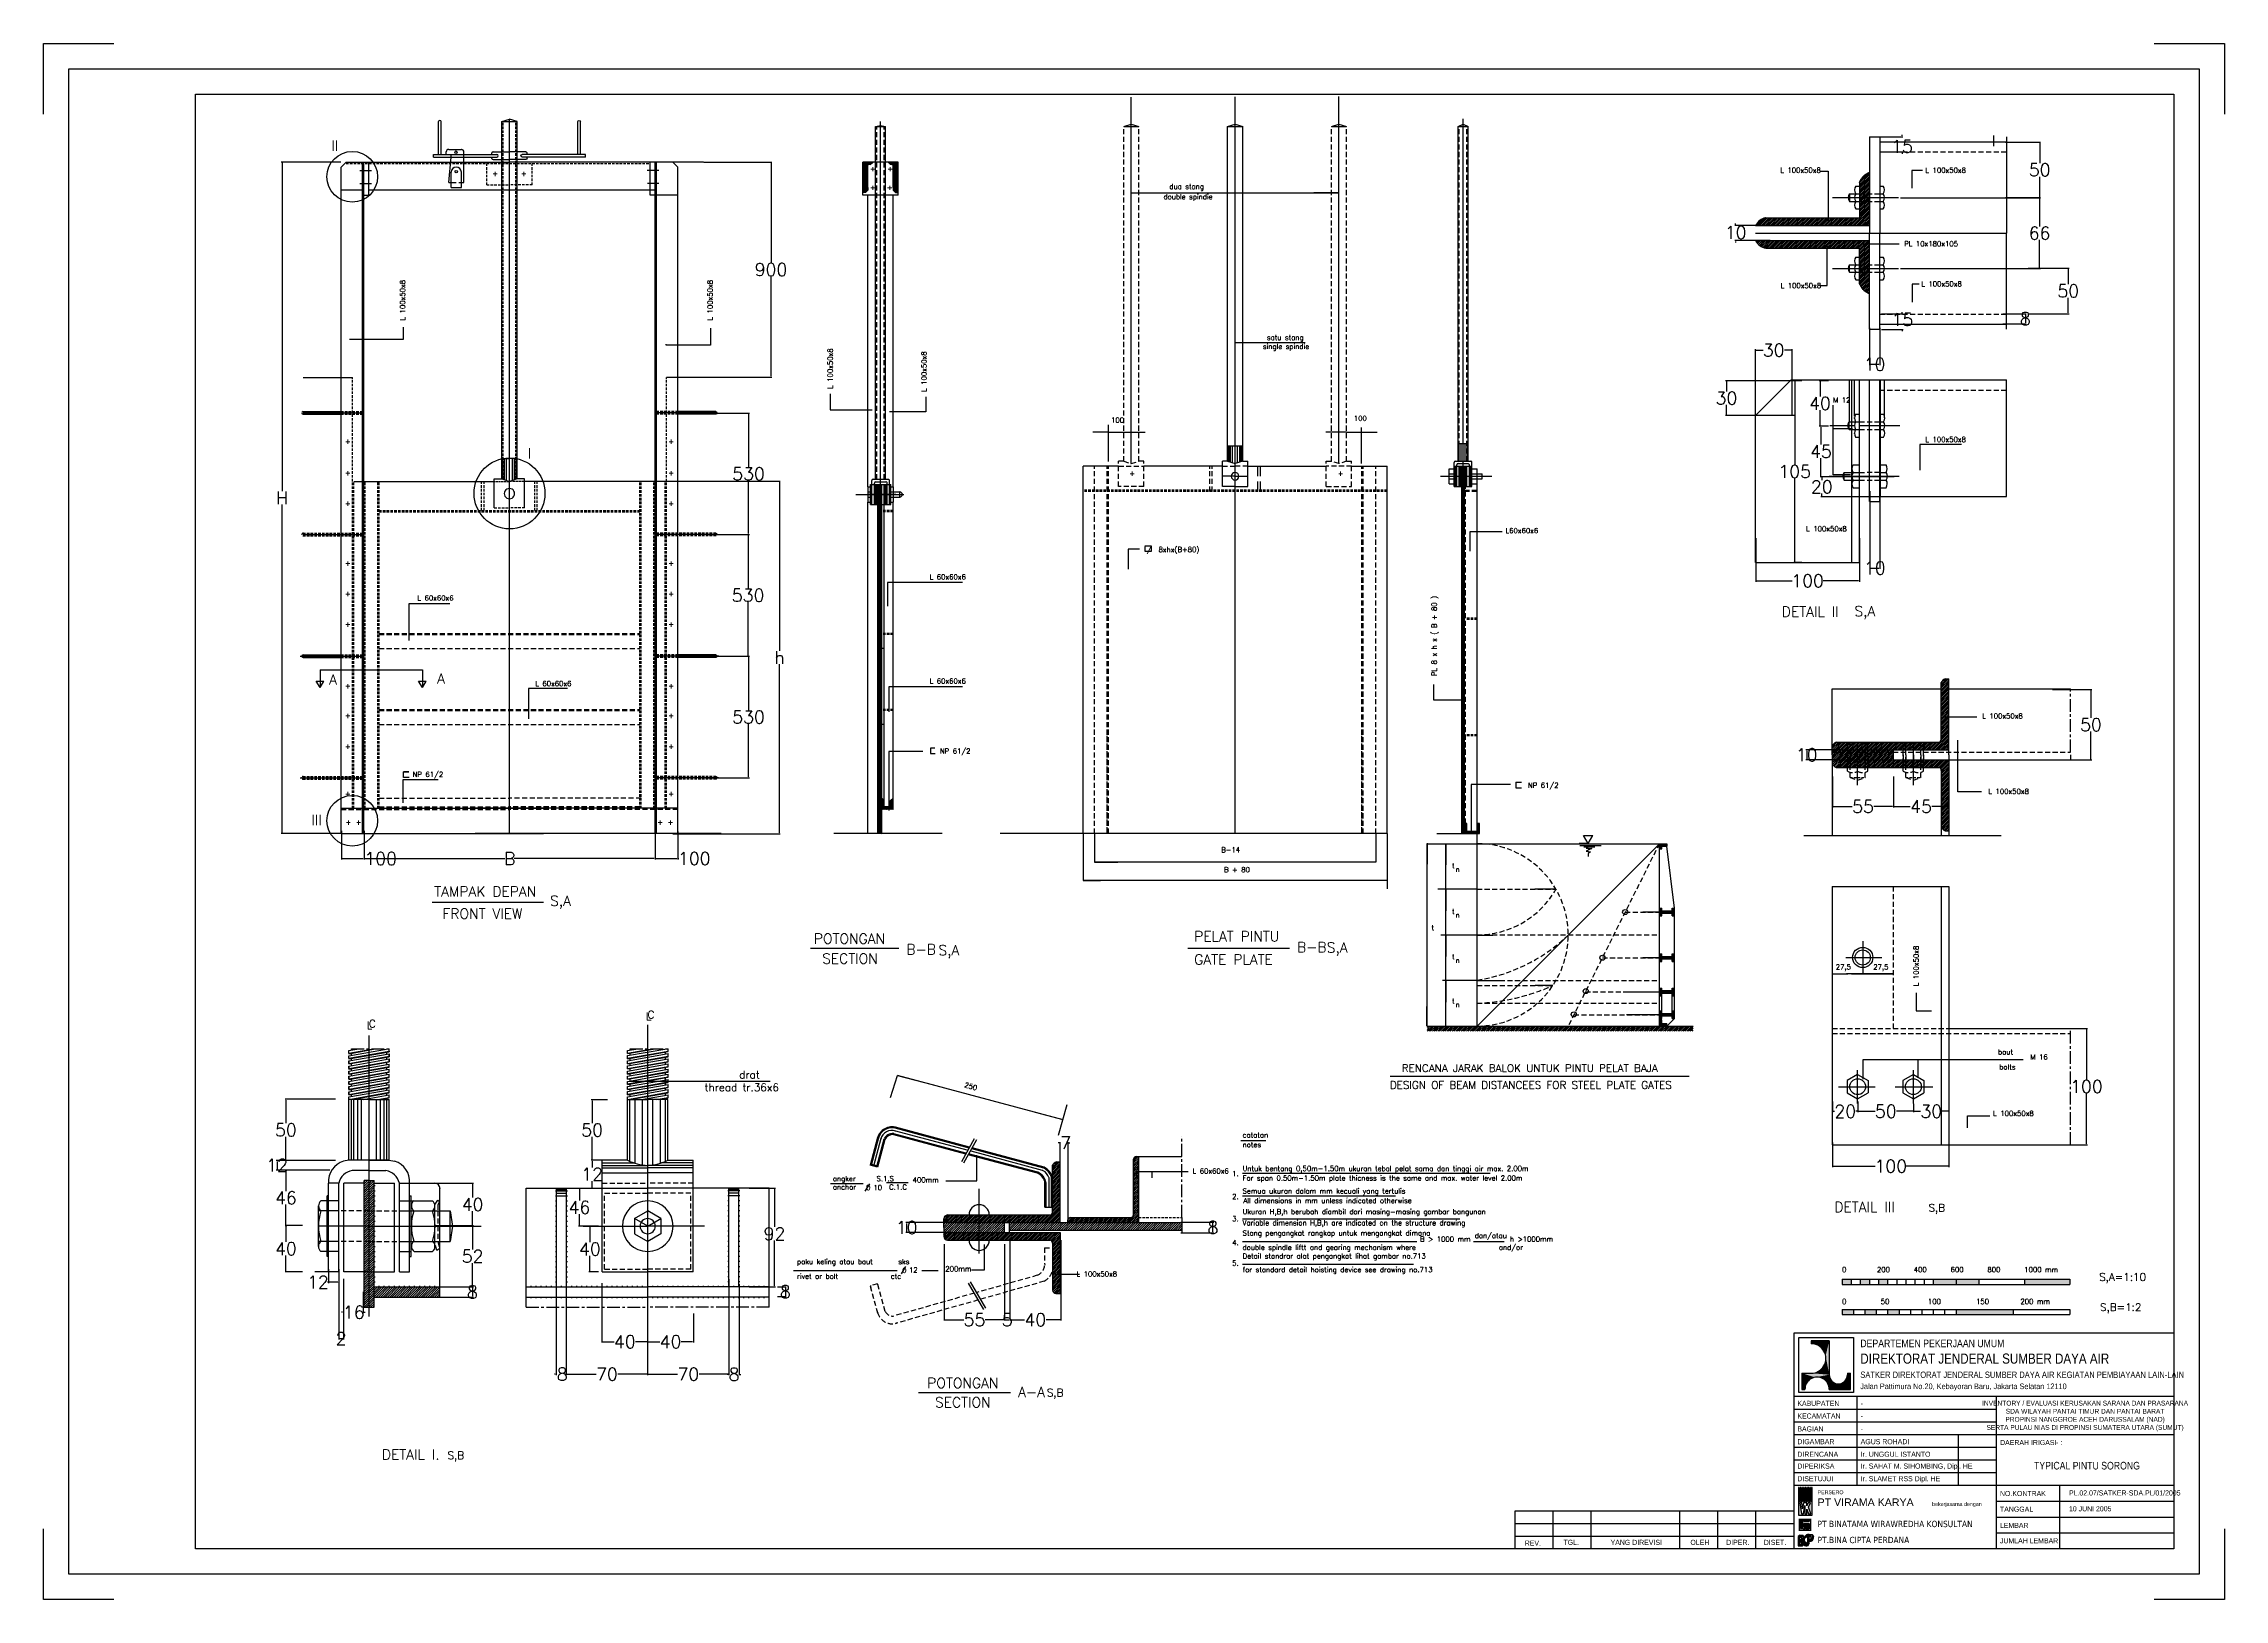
# Model space of a CAD drawing. Header units: metres. Extents: x 444 to 3227, y -3167 to -392.
# Drawn here: x 458.3 to 888.8, y -3166.9 to -2859.9 of the extents above; entities that cross this region are included whole.
import ezdxf
from ezdxf.enums import TextEntityAlignment as Align

# ---------------------------------------------------------------- set-up
doc = ezdxf.new("R2010")
doc.units = ezdxf.units.M
doc.linetypes.add('CENTERX2', pattern=[4, 2.5, -0.5, 0.5, -0.5])
doc.linetypes.add('DASHEDX2', pattern=[1.5, 1, -0.5])
doc.layers.get('DEFPOINTS').update_dxf_attribs({"linetype": 'CONTINUOUS'})
for name, color, linetype in [('BANGUNAN', 7, 'CONTINUOUS'), ('DIMENSI', 7, 'CONTINUOUS'), ('KOP', 7, 'CONTINUOUS'), ('TEX', 7, 'CONTINUOUS')]:
    doc.layers.add(name, color=color, linetype=linetype)
doc.styles.add('Arial', font='arial.ttf', dxfattribs={"height": 0.25})
doc.styles.add('Arial Narrow', font='ARIALN.TTF', dxfattribs={"height": 0.25})
doc.styles.get("Standard").update_dxf_attribs({"font": 'Simplex.shx', "height": 2.5})
doc.styles.add('Tahoma', font='tahoma.ttf')
doc.dimstyles.get("Standard").update_dxf_attribs({"dimtxt": 0.18, "dimasz": 0.18, "dimexe": 0.18, "dimexo": 0.0625, "dimgap": 0.09, "dimtad": 0, "dimtih": 1, "dimtoh": 1, "dimdec": 4, "dimzin": 0, "dimdsep": 46, "dimtxsty": 'Standard', "dimcen": 0.09, "dimadec": 0, "dimazin": 0, "dimtfac": 1, "dimtdec": 4, "dimtofl": 0, "dimtmove": 0, "dimatfit": 3, "dimfxl": 1, "dimtolj": 1, "dimtzin": 0, "dimarcsym": 0})
pattern_1 = [(45, (257.57255, -3396.6807), (-0.22097087, 0.22097087), [])]
pattern_2 = [(45, (256.28795, -3383.20134), (-0.088388348, 0.088388348), [])]
pattern_3 = [(45, (256.28795, -3383.20134), (-0.176776695, 0.176776695), [])]
pattern_4 = [(45, (271.92694, -3363.16155), (-0.176776695, 0.176776695), [])]
pattern_5 = [(0, (256.28795, -3383.20134), (0, 0.125), [])]

# ---------------------------------------------------------------- blocks, each defined once
blk = doc.blocks.new('*D218')
at = {"layer": 'BANGUNAN', "color": 0, "lineweight": -2}
for p, q in [((658.82, -3076.84), (658.64, -3076.84)), ((659, -3091.94), (659, -3076.66)), ((660.57, -3091.94), (660.57, -3076.66)), ((660.75, -3076.84), (660.93, -3076.84))]:
    blk.add_line(p, q, dxfattribs=at)
at = {"layer": 'BANGUNAN', "color": 0}
for points in [[(658.82, -3076.81), (658.82, -3076.87), (659, -3076.84)], [(660.75, -3076.81), (660.75, -3076.87), (660.57, -3076.84)]]:
    blk.add_solid(points, dxfattribs=at)
at = {"layer": 'DEFPOINTS', "color": 0}
for p in [(660.57, -3076.84), (659, -3092), (660.57, -3092)]:
    blk.add_point(p, dxfattribs=at)
at = {"layer": 'BANGUNAN', "color": 0, "insert": (660.08, -3076.84), "char_height": 2.5, "attachment_point": 5}
blk.add_mtext('\\A1;7', dxfattribs=at)
blk = doc.blocks.new('*D219')
at = {"layer": 'DEFPOINTS', "color": 0}
for p in [(566.61, -3080.23), (566.61, -3080.23), (566.61, -3085.81)]:
    blk.add_point(p, dxfattribs=at)
at = {"layer": 'DIMENSI', "color": 0, "lineweight": -2}
for p, q in [((566.55, -3080.23), (566.43, -3080.23)), ((566.61, -3080.41), (566.61, -3081.68)), ((566.55, -3085.81), (566.43, -3085.81)), ((566.61, -3085.63), (566.61, -3084.36))]:
    blk.add_line(p, q, dxfattribs=at)
at = {"layer": 'DIMENSI', "color": 0}
for points in [[(566.58, -3080.41), (566.64, -3080.41), (566.61, -3080.23)], [(566.58, -3085.63), (566.64, -3085.63), (566.61, -3085.81)]]:
    blk.add_solid(points, dxfattribs=at)
at = {"layer": 'DIMENSI', "color": 0, "insert": (566.61, -3083.02), "char_height": 2.5, "attachment_point": 5}
blk.add_mtext('\\A1;12', dxfattribs=at)
blk = doc.blocks.new('*D220')
at = {"layer": 'DEFPOINTS', "color": 0}
for p in [(505.98, -3082.18), (505.98, -3093.15), (506.17, -3093.15)]:
    blk.add_point(p, dxfattribs=at)
at = {"layer": 'DIMENSI', "color": 0, "lineweight": -2}
for p, q in [((506.05, -3082.18), (506.35, -3082.18)), ((506.17, -3082.36), (506.17, -3086.33)), ((506.17, -3092.97), (506.17, -3089.01)), ((506.05, -3093.15), (506.35, -3093.15))]:
    blk.add_line(p, q, dxfattribs=at)
at = {"layer": 'DIMENSI', "color": 0}
for points in [[(506.14, -3082.36), (506.2, -3082.36), (506.17, -3082.18)], [(506.14, -3092.97), (506.2, -3092.97), (506.17, -3093.15)]]:
    blk.add_solid(points, dxfattribs=at)
at = {"layer": 'DIMENSI', "color": 0, "insert": (506.17, -3087.67), "char_height": 2.5, "attachment_point": 5}
blk.add_mtext('\\A1;46', dxfattribs=at)
blk = doc.blocks.new('*D221')
at = {"layer": 'DEFPOINTS', "color": 0}
for p in [(504.41, -3082.18), (514.92, -3080.32), (514.92, -3082.18)]:
    blk.add_point(p, dxfattribs=at)
at = {"layer": 'DIMENSI', "color": 0, "lineweight": -2}
for p, q in [((514.86, -3080.32), (504.23, -3080.32)), ((514.86, -3082.18), (504.23, -3082.18)), ((504.41, -3080.5), (504.41, -3082))]:
    blk.add_line(p, q, dxfattribs=at)
at = {"layer": 'DIMENSI', "color": 0}
for points in [[(504.38, -3080.5), (504.44, -3080.5), (504.41, -3080.32)], [(504.38, -3082), (504.44, -3082), (504.41, -3082.18)]]:
    blk.add_solid(points, dxfattribs=at)
at = {"layer": 'DIMENSI', "color": 0, "insert": (504.41, -3081.25), "char_height": 2.5, "attachment_point": 5}
blk.add_mtext('\\A1;12', dxfattribs=at)
blk = doc.blocks.new('*D222')
at = {"layer": 'DEFPOINTS', "color": 0}
for p in [(514.55, -3101.7), (516.59, -3101.7), (514.55, -3104.31)]:
    blk.add_point(p, dxfattribs=at)
at = {"layer": 'DIMENSI', "color": 0, "lineweight": -2}
for p, q in [((514.55, -3101.77), (514.55, -3104.49)), ((516.59, -3101.77), (516.59, -3104.49)), ((514.55, -3104.31), (514.37, -3104.31)), ((516.41, -3104.31), (514.73, -3104.31))]:
    blk.add_line(p, q, dxfattribs=at)
at = {"layer": 'DIMENSI', "color": 0}
for points in [[(514.73, -3104.28), (514.73, -3104.34), (514.55, -3104.31)], [(516.41, -3104.28), (516.41, -3104.34), (516.59, -3104.31)]]:
    blk.add_solid(points, dxfattribs=at)
at = {"layer": 'DIMENSI', "color": 0, "insert": (512.49, -3104.31), "char_height": 2.5, "attachment_point": 5}
blk.add_mtext('\\A1;12', dxfattribs=at)
blk = doc.blocks.new('*D223')
at = {"layer": 'DEFPOINTS', "color": 0}
for p in [(509.52, -3093.15), (506.17, -3102.26), (509.52, -3102.26)]:
    blk.add_point(p, dxfattribs=at)
at = {"layer": 'DIMENSI', "color": 0, "lineweight": -2}
for p, q in [((509.46, -3093.15), (505.99, -3093.15)), ((506.17, -3093.33), (506.17, -3096.37)), ((506.17, -3102.08), (506.17, -3099.05)), ((509.46, -3102.26), (505.99, -3102.26))]:
    blk.add_line(p, q, dxfattribs=at)
at = {"layer": 'DIMENSI', "color": 0}
for points in [[(506.14, -3093.33), (506.2, -3093.33), (506.17, -3093.15)], [(506.14, -3102.08), (506.2, -3102.08), (506.17, -3102.26)]]:
    blk.add_solid(points, dxfattribs=at)
at = {"layer": 'DIMENSI', "color": 0, "insert": (506.17, -3097.71), "char_height": 2.5, "attachment_point": 5}
blk.add_mtext('\\A1;40', dxfattribs=at)
blk = doc.blocks.new('*D224')
at = {"layer": 'DEFPOINTS', "color": 0}
for p in [(517.53, -3106.17), (521.43, -3106.17), (521.43, -3110.26)]:
    blk.add_point(p, dxfattribs=at)
at = {"layer": 'DIMENSI', "color": 0, "lineweight": -2}
for p, q in [((517.53, -3106.23), (517.53, -3110.44)), ((521.43, -3106.23), (521.43, -3110.44)), ((517.35, -3110.26), (517.17, -3110.26)), ((521.61, -3110.26), (521.79, -3110.26))]:
    blk.add_line(p, q, dxfattribs=at)
at = {"layer": 'DIMENSI', "color": 0}
for points in [[(517.35, -3110.23), (517.35, -3110.29), (517.53, -3110.26)], [(521.61, -3110.23), (521.61, -3110.29), (521.43, -3110.26)]]:
    blk.add_solid(points, dxfattribs=at)
at = {"layer": 'DIMENSI', "color": 0, "insert": (519.57, -3110.26), "char_height": 2.5, "attachment_point": 5}
blk.add_mtext('\\A1;16', dxfattribs=at)
blk = doc.blocks.new('*D225')
at = {"layer": 'DEFPOINTS', "color": 0}
for p in [(516.59, -3103.56), (517.53, -3103.56), (517.53, -3115.46)]:
    blk.add_point(p, dxfattribs=at)
at = {"layer": 'DIMENSI', "color": 0, "lineweight": -2}
for p, q in [((516.59, -3103.63), (516.59, -3115.64)), ((517.53, -3103.63), (517.53, -3115.64)), ((516.77, -3115.46), (517.35, -3115.46))]:
    blk.add_line(p, q, dxfattribs=at)
at = {"layer": 'DIMENSI', "color": 0}
for points in [[(516.77, -3115.43), (516.77, -3115.49), (516.59, -3115.46)], [(517.35, -3115.43), (517.35, -3115.49), (517.53, -3115.46)]]:
    blk.add_solid(points, dxfattribs=at)
at = {"layer": 'DIMENSI', "color": 0, "insert": (517.06, -3115.46), "char_height": 2.5, "attachment_point": 5}
blk.add_mtext('\\A1;2', dxfattribs=at)
blk = doc.blocks.new('*D226')
at = {"layer": 'DEFPOINTS', "color": 0}
for p in [(532.97, -3105.24), (532.97, -3107.28), (542.99, -3107.28)]:
    blk.add_point(p, dxfattribs=at)
at = {"layer": 'DIMENSI', "color": 0, "lineweight": -2}
for p, q in [((533.04, -3105.24), (543.17, -3105.24)), ((533.04, -3107.28), (543.17, -3107.28)), ((542.99, -3105.42), (542.99, -3107.1))]:
    blk.add_line(p, q, dxfattribs=at)
at = {"layer": 'DIMENSI', "color": 0}
for points in [[(542.96, -3105.42), (543.02, -3105.42), (542.99, -3105.24)], [(542.96, -3107.1), (543.02, -3107.1), (542.99, -3107.28)]]:
    blk.add_solid(points, dxfattribs=at)
at = {"layer": 'DIMENSI', "color": 0, "insert": (542.99, -3106.26), "char_height": 2.5, "attachment_point": 5}
blk.add_mtext('\\A1;8', dxfattribs=at)
blk = doc.blocks.new('*D227')
at = {"layer": 'DEFPOINTS', "color": 0}
for p in [(540.42, -3093.15), (540.42, -3105.24), (543.03, -3105.24)]:
    blk.add_point(p, dxfattribs=at)
at = {"layer": 'DIMENSI', "color": 0, "lineweight": -2}
for p, q in [((540.48, -3093.15), (543.21, -3093.15)), ((543.03, -3093.33), (543.03, -3097.85)), ((543.03, -3105.06), (543.03, -3100.53)), ((540.48, -3105.24), (543.21, -3105.24))]:
    blk.add_line(p, q, dxfattribs=at)
at = {"layer": 'DIMENSI', "color": 0}
for points in [[(543, -3093.33), (543.06, -3093.33), (543.03, -3093.15)], [(543, -3105.06), (543.06, -3105.06), (543.03, -3105.24)]]:
    blk.add_solid(points, dxfattribs=at)
at = {"layer": 'DIMENSI', "color": 0, "insert": (543.03, -3099.19), "char_height": 2.5, "attachment_point": 5}
blk.add_mtext('\\A1;52', dxfattribs=at)
blk = doc.blocks.new('*D228')
at = {"layer": 'DEFPOINTS', "color": 0}
for p in [(535.58, -3084.78), (535.58, -3093.15), (543.03, -3093.15)]:
    blk.add_point(p, dxfattribs=at)
at = {"layer": 'DIMENSI', "color": 0, "lineweight": -2}
for p, q in [((535.64, -3084.78), (543.21, -3084.78)), ((543.03, -3084.96), (543.03, -3087.63)), ((543.03, -3092.97), (543.03, -3090.31)), ((535.64, -3093.15), (543.21, -3093.15))]:
    blk.add_line(p, q, dxfattribs=at)
at = {"layer": 'DIMENSI', "color": 0}
for points in [[(543, -3084.96), (543.06, -3084.96), (543.03, -3084.78)], [(543, -3092.97), (543.06, -3092.97), (543.03, -3093.15)]]:
    blk.add_solid(points, dxfattribs=at)
at = {"layer": 'DIMENSI', "color": 0, "insert": (543.03, -3088.97), "char_height": 2.5, "attachment_point": 5}
blk.add_mtext('\\A1;40', dxfattribs=at)
blk = doc.blocks.new('*D229')
at = {"layer": 'DEFPOINTS', "color": 0}
for p in [(577.58, -3103.63), (593.63, -3103.63), (593.63, -3122.47)]:
    blk.add_point(p, dxfattribs=at)
at = {"layer": 'DIMENSI', "color": 0, "lineweight": -2}
for p, q in [((577.58, -3103.69), (577.58, -3122.65)), ((593.63, -3103.69), (593.63, -3122.65)), ((577.76, -3122.47), (583.49, -3122.47)), ((593.45, -3122.47), (587.72, -3122.47))]:
    blk.add_line(p, q, dxfattribs=at)
at = {"layer": 'DIMENSI', "color": 0}
for points in [[(577.76, -3122.44), (577.76, -3122.5), (577.58, -3122.47)], [(593.45, -3122.44), (593.45, -3122.5), (593.63, -3122.47)]]:
    blk.add_solid(points, dxfattribs=at)
at = {"layer": 'DIMENSI', "color": 0, "insert": (585.61, -3122.47), "char_height": 2.5, "attachment_point": 5}
blk.add_mtext('\\A1;70', dxfattribs=at)
blk = doc.blocks.new('*D230')
at = {"layer": 'DEFPOINTS', "color": 0}
for p in [(577.58, -3110.44), (586.61, -3110.44), (586.61, -3116.06)]:
    blk.add_point(p, dxfattribs=at)
at = {"layer": 'DIMENSI', "color": 0, "lineweight": -2}
for p, q in [((577.58, -3110.5), (577.58, -3116.24)), ((586.61, -3110.5), (586.61, -3116.24)), ((577.76, -3116.06), (579.98, -3116.06)), ((586.43, -3116.06), (584.21, -3116.06))]:
    blk.add_line(p, q, dxfattribs=at)
at = {"layer": 'DIMENSI', "color": 0}
for points in [[(577.76, -3116.03), (577.76, -3116.09), (577.58, -3116.06)], [(586.43, -3116.03), (586.43, -3116.09), (586.61, -3116.06)]]:
    blk.add_solid(points, dxfattribs=at)
at = {"layer": 'DIMENSI', "color": 0, "insert": (582.09, -3116.06), "char_height": 2.5, "attachment_point": 5}
blk.add_mtext('\\A1;40', dxfattribs=at)
blk = doc.blocks.new('*D187')
at = {"layer": 'DEFPOINTS', "color": 0}
for p in [(559.52, -3100.62), (561.52, -3100.62), (561.52, -3122.48)]:
    blk.add_point(p, dxfattribs=at)
at = {"layer": 'DIMENSI', "color": 0, "lineweight": -2}
for p, q in [((559.52, -3100.68), (559.52, -3122.66)), ((561.52, -3100.68), (561.52, -3122.66)), ((559.34, -3122.48), (559.16, -3122.48)), ((561.7, -3122.48), (561.88, -3122.48))]:
    blk.add_line(p, q, dxfattribs=at)
at = {"layer": 'DIMENSI', "color": 0}
for points in [[(559.34, -3122.45), (559.34, -3122.51), (559.52, -3122.48)], [(561.7, -3122.45), (561.7, -3122.51), (561.52, -3122.48)]]:
    blk.add_solid(points, dxfattribs=at)
at = {"layer": 'DIMENSI', "color": 0, "insert": (560.72, -3122.48), "char_height": 2.5, "attachment_point": 5}
blk.add_mtext('\\A1;8', dxfattribs=at)
blk = doc.blocks.new('*D188')
at = {"layer": 'DEFPOINTS', "color": 0}
for p in [(561.52, -3105.83), (577.58, -3105.83), (561.52, -3122.47)]:
    blk.add_point(p, dxfattribs=at)
at = {"layer": 'DIMENSI', "color": 0, "lineweight": -2}
for p, q in [((561.52, -3105.89), (561.52, -3122.65)), ((577.58, -3105.89), (577.58, -3122.65)), ((561.7, -3122.47), (567.44, -3122.47)), ((577.4, -3122.47), (571.66, -3122.47))]:
    blk.add_line(p, q, dxfattribs=at)
at = {"layer": 'DIMENSI', "color": 0}
for points in [[(561.7, -3122.44), (561.7, -3122.5), (561.52, -3122.47)], [(577.4, -3122.44), (577.4, -3122.5), (577.58, -3122.47)]]:
    blk.add_solid(points, dxfattribs=at)
at = {"layer": 'DIMENSI', "color": 0, "insert": (569.55, -3122.47), "char_height": 2.5, "attachment_point": 5}
blk.add_mtext('\\A1;70', dxfattribs=at)
blk = doc.blocks.new('*D189')
at = {"layer": 'DEFPOINTS', "color": 0}
for p in [(568.55, -3104.43), (577.58, -3104.43), (577.58, -3116.06)]:
    blk.add_point(p, dxfattribs=at)
at = {"layer": 'DIMENSI', "color": 0, "lineweight": -2}
for p, q in [((568.55, -3104.49), (568.55, -3116.24)), ((577.58, -3104.49), (577.58, -3116.24)), ((568.73, -3116.06), (570.95, -3116.06)), ((577.4, -3116.06), (575.18, -3116.06))]:
    blk.add_line(p, q, dxfattribs=at)
at = {"layer": 'DIMENSI', "color": 0}
for points in [[(568.73, -3116.03), (568.73, -3116.09), (568.55, -3116.06)], [(577.4, -3116.03), (577.4, -3116.09), (577.58, -3116.06)]]:
    blk.add_solid(points, dxfattribs=at)
at = {"layer": 'DIMENSI', "color": 0, "insert": (573.06, -3116.06), "char_height": 2.5, "attachment_point": 5}
blk.add_mtext('\\A1;40', dxfattribs=at)
blk = doc.blocks.new('*D190')
at = {"layer": 'DEFPOINTS', "color": 0}
for p in [(564.11, -3085.81), (566.46, -3085.81), (566.46, -3093.29)]:
    blk.add_point(p, dxfattribs=at)
at = {"layer": 'DIMENSI', "color": 0, "lineweight": -2}
for p, q in [((566.4, -3085.81), (563.93, -3085.81)), ((564.11, -3085.99), (564.11, -3088.21)), ((564.11, -3093.11), (564.11, -3090.89)), ((566.4, -3093.29), (563.93, -3093.29))]:
    blk.add_line(p, q, dxfattribs=at)
at = {"layer": 'DIMENSI', "color": 0}
for points in [[(564.08, -3085.99), (564.14, -3085.99), (564.11, -3085.81)], [(564.08, -3093.11), (564.14, -3093.11), (564.11, -3093.29)]]:
    blk.add_solid(points, dxfattribs=at)
at = {"layer": 'DIMENSI', "color": 0, "insert": (564.11, -3089.55), "char_height": 2.5, "attachment_point": 5}
blk.add_mtext('\\A1;46', dxfattribs=at)
blk = doc.blocks.new('*D191')
at = {"layer": 'DEFPOINTS', "color": 0}
for p in [(566.17, -3093.29), (567.93, -3093.29), (567.93, -3102.24)]:
    blk.add_point(p, dxfattribs=at)
at = {"layer": 'DIMENSI', "color": 0, "lineweight": -2}
for p, q in [((567.87, -3093.29), (565.99, -3093.29)), ((566.17, -3093.47), (566.17, -3096.43)), ((566.17, -3102.06), (566.17, -3099.11)), ((567.87, -3102.24), (565.99, -3102.24))]:
    blk.add_line(p, q, dxfattribs=at)
at = {"layer": 'DIMENSI', "color": 0}
for points in [[(566.14, -3093.47), (566.2, -3093.47), (566.17, -3093.29)], [(566.14, -3102.06), (566.2, -3102.06), (566.17, -3102.24)]]:
    blk.add_solid(points, dxfattribs=at)
at = {"layer": 'DIMENSI', "color": 0, "insert": (566.17, -3097.77), "char_height": 2.5, "attachment_point": 5}
blk.add_mtext('\\A1;40', dxfattribs=at)
blk = doc.blocks.new('*D192')
at = {"layer": 'DEFPOINTS', "color": 0}
for p in [(593.63, -3104.63), (595.64, -3104.63), (595.64, -3122.5)]:
    blk.add_point(p, dxfattribs=at)
at = {"layer": 'DIMENSI', "color": 0, "lineweight": -2}
for p, q in [((593.63, -3104.69), (593.63, -3122.68)), ((595.64, -3104.69), (595.64, -3122.68)), ((593.45, -3122.5), (593.27, -3122.5)), ((595.82, -3122.5), (596, -3122.5))]:
    blk.add_line(p, q, dxfattribs=at)
at = {"layer": 'DIMENSI', "color": 0}
for points in [[(593.45, -3122.47), (593.45, -3122.53), (593.63, -3122.5)], [(595.82, -3122.47), (595.82, -3122.53), (595.64, -3122.5)]]:
    blk.add_solid(points, dxfattribs=at)
at = {"layer": 'DIMENSI', "color": 0, "insert": (594.64, -3122.5), "char_height": 2.5, "attachment_point": 5}
blk.add_mtext('\\A1;8', dxfattribs=at)
blk = doc.blocks.new('*D193')
at = {"layer": 'DEFPOINTS', "color": 0}
for p in [(603.16, -3105.24), (603.16, -3107.16), (604.76, -3107.16)]:
    blk.add_point(p, dxfattribs=at)
at = {"layer": 'DIMENSI', "color": 0, "lineweight": -2}
for p, q in [((603.22, -3105.24), (604.94, -3105.24)), ((603.22, -3107.16), (604.94, -3107.16)), ((604.76, -3105.42), (604.76, -3106.98))]:
    blk.add_line(p, q, dxfattribs=at)
at = {"layer": 'DIMENSI', "color": 0}
for points in [[(604.73, -3105.42), (604.79, -3105.42), (604.76, -3105.24)], [(604.73, -3106.98), (604.79, -3106.98), (604.76, -3107.16)]]:
    blk.add_solid(points, dxfattribs=at)
at = {"layer": 'DIMENSI', "color": 0, "insert": (604.76, -3106.2), "char_height": 2.5, "attachment_point": 5}
blk.add_mtext('\\A1;8', dxfattribs=at)
blk = doc.blocks.new('*D194')
at = {"layer": 'DEFPOINTS', "color": 0}
for p in [(597.58, -3085.75), (597.58, -3105.24), (602.62, -3105.24)]:
    blk.add_point(p, dxfattribs=at)
at = {"layer": 'DIMENSI', "color": 0, "lineweight": -2}
for p, q in [((597.65, -3085.75), (602.8, -3085.75)), ((602.62, -3085.93), (602.62, -3093.42)), ((602.62, -3105.06), (602.62, -3096.1)), ((597.65, -3105.24), (602.8, -3105.24))]:
    blk.add_line(p, q, dxfattribs=at)
at = {"layer": 'DIMENSI', "color": 0}
for points in [[(602.59, -3085.93), (602.65, -3085.93), (602.62, -3085.75)], [(602.59, -3105.06), (602.65, -3105.06), (602.62, -3105.24)]]:
    blk.add_solid(points, dxfattribs=at)
at = {"layer": 'DIMENSI', "color": 0, "insert": (602.62, -3094.76), "char_height": 2.5, "attachment_point": 5}
blk.add_mtext('\\A1;92', dxfattribs=at)
blk = doc.blocks.new('*D195')
at = {"layer": 'DEFPOINTS', "color": 0}
for p in [(636.14, -3096.74), (648.04, -3096.74), (648.04, -3111.72)]:
    blk.add_point(p, dxfattribs=at)
at = {"layer": 'DIMENSI', "color": 0, "lineweight": -2}
for p, q in [((636.14, -3096.8), (636.14, -3111.9)), ((648.04, -3096.8), (648.04, -3111.9)), ((636.32, -3111.72), (639.97, -3111.72)), ((647.86, -3111.72), (644.2, -3111.72))]:
    blk.add_line(p, q, dxfattribs=at)
at = {"layer": 'DIMENSI', "color": 0}
for points in [[(636.32, -3111.69), (636.32, -3111.75), (636.14, -3111.72)], [(647.86, -3111.69), (647.86, -3111.75), (648.04, -3111.72)]]:
    blk.add_solid(points, dxfattribs=at)
at = {"layer": 'DIMENSI', "color": 0, "insert": (642.09, -3111.72), "char_height": 2.5, "attachment_point": 5}
blk.add_mtext('\\A1;55', dxfattribs=at)
blk = doc.blocks.new('*D196')
at = {"layer": 'DEFPOINTS', "color": 0}
for p in [(628.71, -3094.53), (637.86, -3092.53), (637.86, -3094.53)]:
    blk.add_point(p, dxfattribs=at)
at = {"layer": 'DIMENSI', "color": 0, "lineweight": -2}
for p, q in [((637.79, -3092.53), (628.53, -3092.53)), ((637.79, -3094.53), (628.53, -3094.53)), ((628.71, -3092.71), (628.71, -3094.35))]:
    blk.add_line(p, q, dxfattribs=at)
at = {"layer": 'DIMENSI', "color": 0}
for points in [[(628.68, -3092.71), (628.74, -3092.71), (628.71, -3092.53)], [(628.68, -3094.35), (628.74, -3094.35), (628.71, -3094.53)]]:
    blk.add_solid(points, dxfattribs=at)
at = {"layer": 'DIMENSI', "color": 0, "insert": (628.71, -3093.53), "char_height": 2.5, "attachment_point": 5}
blk.add_mtext('\\A1;10', dxfattribs=at)
blk = doc.blocks.new('*D197')
at = {"layer": 'DEFPOINTS', "color": 0}
for p in [(649.07, -3095.97), (659.16, -3095.97), (659.16, -3111.72)]:
    blk.add_point(p, dxfattribs=at)
at = {"layer": 'DIMENSI', "color": 0, "lineweight": -2}
for p, q in [((649.07, -3096.03), (649.07, -3111.9)), ((659.16, -3096.03), (659.16, -3111.9)), ((649.25, -3111.72), (652, -3111.72)), ((658.98, -3111.72), (656.23, -3111.72))]:
    blk.add_line(p, q, dxfattribs=at)
at = {"layer": 'DIMENSI', "color": 0}
for points in [[(649.25, -3111.69), (649.25, -3111.75), (649.07, -3111.72)], [(658.98, -3111.69), (658.98, -3111.75), (659.16, -3111.72)]]:
    blk.add_solid(points, dxfattribs=at)
at = {"layer": 'DIMENSI', "color": 0, "insert": (654.11, -3111.72), "char_height": 2.5, "attachment_point": 5}
blk.add_mtext('\\A1;40', dxfattribs=at)
blk = doc.blocks.new('*D198')
at = {"layer": 'DEFPOINTS', "color": 0}
for p in [(648.05, -3111.22), (649.07, -3111.22), (649.07, -3111.72)]:
    blk.add_point(p, dxfattribs=at)
at = {"layer": 'DIMENSI', "color": 0, "lineweight": -2}
for p, q in [((648.05, -3111.28), (648.05, -3111.9)), ((648.23, -3111.72), (648.89, -3111.72)), ((649.07, -3111.28), (649.07, -3111.9))]:
    blk.add_line(p, q, dxfattribs=at)
at = {"layer": 'DIMENSI', "color": 0}
for points in [[(648.23, -3111.69), (648.23, -3111.75), (648.05, -3111.72)], [(648.89, -3111.69), (648.89, -3111.75), (649.07, -3111.72)]]:
    blk.add_solid(points, dxfattribs=at)
at = {"layer": 'DIMENSI', "color": 0, "insert": (648.56, -3111.72), "char_height": 2.5, "attachment_point": 5}
blk.add_mtext('\\A1;5', dxfattribs=at)
blk = doc.blocks.new('*D199')
at = {"layer": 'DEFPOINTS', "color": 0}
for p in [(517.05, -2883.28), (505.4, -3015.78), (517.05, -3015.78)]:
    blk.add_point(p, dxfattribs=at)
at = {"layer": 'TEX', "color": 0, "lineweight": -2}
for p, q in [((516.99, -2883.28), (505.22, -2883.28)), ((505.4, -2883.46), (505.4, -2948.19)), ((505.4, -3015.6), (505.4, -2950.87)), ((516.99, -3015.78), (505.22, -3015.78))]:
    blk.add_line(p, q, dxfattribs=at)
at = {"layer": 'TEX', "color": 0}
for points in [[(505.37, -2883.46), (505.43, -2883.46), (505.4, -2883.28)], [(505.37, -3015.6), (505.43, -3015.6), (505.4, -3015.78)]]:
    blk.add_solid(points, dxfattribs=at)
at = {"layer": 'TEX', "color": 0, "insert": (505.4, -2949.53), "char_height": 2.5, "attachment_point": 5}
blk.add_mtext('\\A1;H', dxfattribs=at)
blk = doc.blocks.new('*D200')
at = {"layer": 'DEFPOINTS', "color": 0}
for p in [(588.6, -2883.28), (588.6, -2925.73), (601.93, -2925.73)]:
    blk.add_point(p, dxfattribs=at)
at = {"layer": 'TEX', "color": 0, "lineweight": -2}
for p, q in [((588.66, -2883.28), (602.11, -2883.28)), ((601.93, -2883.46), (601.93, -2903.16)), ((601.93, -2925.55), (601.93, -2905.84)), ((588.66, -2925.73), (602.11, -2925.73))]:
    blk.add_line(p, q, dxfattribs=at)
at = {"layer": 'TEX', "color": 0}
for points in [[(601.9, -2883.46), (601.96, -2883.46), (601.93, -2883.28)], [(601.9, -2925.55), (601.96, -2925.55), (601.93, -2925.73)]]:
    blk.add_solid(points, dxfattribs=at)
at = {"layer": 'TEX', "color": 0, "insert": (601.93, -2904.5), "char_height": 2.5, "attachment_point": 5}
blk.add_mtext('\\A1;900', dxfattribs=at)
blk = doc.blocks.new('*D201')
at = {"layer": 'DEFPOINTS', "color": 0}
for p in [(521.62, -3018.62), (579.05, -3018.62), (579.05, -3020.74)]:
    blk.add_point(p, dxfattribs=at)
at = {"layer": 'DIMENSI', "color": 0, "lineweight": -2}
for p, q in [((521.62, -3018.69), (521.62, -3020.92)), ((521.8, -3020.74), (549.41, -3020.74)), ((578.87, -3020.74), (551.26, -3020.74)), ((579.05, -3018.69), (579.05, -3020.92))]:
    blk.add_line(p, q, dxfattribs=at)
at = {"layer": 'DIMENSI', "color": 0}
for points in [[(521.8, -3020.71), (521.8, -3020.77), (521.62, -3020.74)], [(578.87, -3020.71), (578.87, -3020.77), (579.05, -3020.74)]]:
    blk.add_solid(points, dxfattribs=at)
at = {"layer": 'DIMENSI', "color": 0, "insert": (550.34, -3020.74), "char_height": 2.5, "attachment_point": 5}
blk.add_mtext('\\A1;B', dxfattribs=at)
blk = doc.blocks.new('*D202')
at = {"layer": 'DEFPOINTS', "color": 0}
for p in [(516.04, -3068.23), (506.17, -3080.32), (516.04, -3080.32)]:
    blk.add_point(p, dxfattribs=at)
at = {"layer": 'DIMENSI', "color": 0, "lineweight": -2}
for p, q in [((515.97, -3068.23), (505.99, -3068.23)), ((506.17, -3068.41), (506.17, -3072.94)), ((506.17, -3080.14), (506.17, -3075.62)), ((515.97, -3080.32), (505.99, -3080.32))]:
    blk.add_line(p, q, dxfattribs=at)
at = {"layer": 'DIMENSI', "color": 0}
for points in [[(506.14, -3068.41), (506.2, -3068.41), (506.17, -3068.23)], [(506.14, -3080.14), (506.2, -3080.14), (506.17, -3080.32)]]:
    blk.add_solid(points, dxfattribs=at)
at = {"layer": 'DIMENSI', "color": 0, "insert": (506.17, -3074.28), "char_height": 2.5, "attachment_point": 5}
blk.add_mtext('\\A1;50', dxfattribs=at)
blk = doc.blocks.new('*D203')
at = {"layer": 'DEFPOINTS', "color": 0}
for p in [(517.12, -3015.19), (521.62, -3015.19), (521.62, -3020.74)]:
    blk.add_point(p, dxfattribs=at)
at = {"layer": 'DIMENSI', "color": 0, "lineweight": -2}
for p, q in [((517.12, -3015.25), (517.12, -3020.92)), ((521.62, -3015.25), (521.62, -3020.92)), ((517.3, -3020.74), (521.44, -3020.74)), ((521.62, -3020.74), (521.8, -3020.74))]:
    blk.add_line(p, q, dxfattribs=at)
at = {"layer": 'DIMENSI', "color": 0}
for points in [[(517.3, -3020.71), (517.3, -3020.77), (517.12, -3020.74)], [(521.44, -3020.71), (521.44, -3020.77), (521.62, -3020.74)]]:
    blk.add_solid(points, dxfattribs=at)
at = {"layer": 'DIMENSI', "color": 0, "insert": (524.87, -3020.74), "char_height": 2.5, "attachment_point": 5}
blk.add_mtext('\\A1;100', dxfattribs=at)
blk = doc.blocks.new('*D212')
at = {"layer": 'DEFPOINTS', "color": 0}
for p in [(582.49, -2946.27), (582.49, -3015.81), (603.59, -3015.81)]:
    blk.add_point(p, dxfattribs=at)
at = {"layer": 'TEX', "color": 0, "lineweight": -2}
for p, q in [((582.55, -2946.27), (603.77, -2946.27)), ((603.59, -2946.45), (603.59, -2979.7)), ((603.59, -3015.63), (603.59, -2982.38)), ((582.55, -3015.81), (603.77, -3015.81))]:
    blk.add_line(p, q, dxfattribs=at)
at = {"layer": 'TEX', "color": 0}
for points in [[(603.56, -2946.45), (603.62, -2946.45), (603.59, -2946.27)], [(603.56, -3015.63), (603.62, -3015.63), (603.59, -3015.81)]]:
    blk.add_solid(points, dxfattribs=at)
at = {"layer": 'TEX', "color": 0, "insert": (603.59, -2981.04), "char_height": 2.5, "attachment_point": 5}
blk.add_mtext('\\A1;h', dxfattribs=at)
blk = doc.blocks.new('*D213')
at = {"layer": 'DEFPOINTS', "color": 0}
for p in [(588.95, -2980.81), (588.95, -3004.77), (597.5, -3004.77)]:
    blk.add_point(p, dxfattribs=at)
at = {"layer": 'TEX', "color": 0, "lineweight": -2}
for p, q in [((589.01, -2980.81), (597.68, -2980.81)), ((597.5, -2980.99), (597.5, -2991.45)), ((597.5, -3004.59), (597.5, -2994.13)), ((589.01, -3004.77), (597.68, -3004.77))]:
    blk.add_line(p, q, dxfattribs=at)
at = {"layer": 'TEX', "color": 0}
for points in [[(597.47, -2980.99), (597.53, -2980.99), (597.5, -2980.81)], [(597.47, -3004.59), (597.53, -3004.59), (597.5, -3004.77)]]:
    blk.add_solid(points, dxfattribs=at)
at = {"layer": 'TEX', "color": 0, "insert": (597.5, -2992.79), "char_height": 2.5, "attachment_point": 5}
blk.add_mtext('\\A1;530', dxfattribs=at)
blk = doc.blocks.new('*D214')
at = {"layer": 'DEFPOINTS', "color": 0}
for p in [(566.61, -3068.35), (569.69, -3068.35), (569.69, -3080.23)]:
    blk.add_point(p, dxfattribs=at)
at = {"layer": 'DIMENSI', "color": 0, "lineweight": -2}
for p, q in [((569.63, -3068.35), (566.43, -3068.35)), ((566.61, -3068.53), (566.61, -3072.95)), ((566.61, -3080.05), (566.61, -3075.63)), ((569.63, -3080.23), (566.43, -3080.23))]:
    blk.add_line(p, q, dxfattribs=at)
at = {"layer": 'DIMENSI', "color": 0}
for points in [[(566.58, -3068.53), (566.64, -3068.53), (566.61, -3068.35)], [(566.58, -3080.05), (566.64, -3080.05), (566.61, -3080.23)]]:
    blk.add_solid(points, dxfattribs=at)
at = {"layer": 'DIMENSI', "color": 0, "insert": (566.61, -3074.29), "char_height": 2.5, "attachment_point": 5}
blk.add_mtext('\\A1;50', dxfattribs=at)
blk = doc.blocks.new('*D215')
at = {"layer": 'DEFPOINTS', "color": 0}
for p in [(579.07, -3015.35), (583.53, -3015.35), (583.53, -3020.7)]:
    blk.add_point(p, dxfattribs=at)
at = {"layer": 'DIMENSI', "color": 0, "lineweight": -2}
for p, q in [((579.07, -3015.41), (579.07, -3020.88)), ((583.53, -3015.41), (583.53, -3020.88)), ((579.25, -3020.7), (583.35, -3020.7)), ((583.53, -3020.7), (583.71, -3020.7))]:
    blk.add_line(p, q, dxfattribs=at)
at = {"layer": 'DIMENSI', "color": 0}
for points in [[(579.25, -3020.67), (579.25, -3020.73), (579.07, -3020.7)], [(583.35, -3020.67), (583.35, -3020.73), (583.53, -3020.7)]]:
    blk.add_solid(points, dxfattribs=at)
at = {"layer": 'DIMENSI', "color": 0, "insert": (586.78, -3020.7), "char_height": 2.5, "attachment_point": 5}
blk.add_mtext('\\A1;100', dxfattribs=at)
blk = doc.blocks.new('*D216')
at = {"layer": 'DEFPOINTS', "color": 0}
for p in [(590.33, -2932.84), (590.33, -2956.74), (597.5, -2956.74)]:
    blk.add_point(p, dxfattribs=at)
at = {"layer": 'TEX', "color": 0, "lineweight": -2}
for p, q in [((590.39, -2932.84), (597.68, -2932.84)), ((597.5, -2933.02), (597.5, -2943.45)), ((597.5, -2956.56), (597.5, -2946.13)), ((590.39, -2956.74), (597.68, -2956.74))]:
    blk.add_line(p, q, dxfattribs=at)
at = {"layer": 'TEX', "color": 0}
for points in [[(597.47, -2933.02), (597.53, -2933.02), (597.5, -2932.84)], [(597.47, -2956.56), (597.53, -2956.56), (597.5, -2956.74)]]:
    blk.add_solid(points, dxfattribs=at)
at = {"layer": 'TEX', "color": 0, "insert": (597.5, -2944.79), "char_height": 2.5, "attachment_point": 5}
blk.add_mtext('\\A1;530', dxfattribs=at)
blk = doc.blocks.new('*D217')
at = {"layer": 'DEFPOINTS', "color": 0}
for p in [(589.32, -2956.74), (589.32, -2980.81), (597.41, -2980.81)]:
    blk.add_point(p, dxfattribs=at)
at = {"layer": 'TEX', "color": 0, "lineweight": -2}
for p, q in [((589.38, -2956.74), (597.59, -2956.74)), ((597.41, -2956.92), (597.41, -2967.43)), ((597.41, -2980.63), (597.41, -2970.11)), ((589.38, -2980.81), (597.59, -2980.81))]:
    blk.add_line(p, q, dxfattribs=at)
at = {"layer": 'TEX', "color": 0}
for points in [[(597.38, -2956.92), (597.44, -2956.92), (597.41, -2956.74)], [(597.38, -2980.63), (597.44, -2980.63), (597.41, -2980.81)]]:
    blk.add_solid(points, dxfattribs=at)
at = {"layer": 'TEX', "color": 0, "insert": (597.41, -2968.77), "char_height": 2.5, "attachment_point": 5}
blk.add_mtext('\\A1;530', dxfattribs=at)
blk = doc.blocks.new('*U168')
at = {"layer": 'KOP', "color": 50, "linetype": 'Continuous'}
for points in [[(88.857, 7.421), (89.577, 7.541), (88.857, 7.541)], [(89.577, 7.541), (88.857, 7.421), (88.907, 7.419)], [(89.577, 7.541), (88.907, 7.419), (88.958, 7.413)], [(89.577, 7.541), (88.958, 7.413), (89.008, 7.402)], [(89.577, 7.541), (89.008, 7.402), (89.056, 7.388)], [(89.577, 7.541), (89.056, 7.388), (89.104, 7.369)], [(89.577, 7.541), (89.104, 7.369), (89.149, 7.345)], [(89.577, 7.541), (89.149, 7.345), (89.192, 7.318)], [(89.577, 7.541), (89.192, 7.318), (89.233, 7.288)], [(89.577, 7.541), (89.233, 7.288), (89.271, 7.254)], [(89.577, 7.541), (89.271, 7.254), (89.305, 7.216)], [(89.577, 7.541), (89.305, 7.216), (89.337, 7.176)], [(89.577, 7.541), (89.337, 7.176), (89.364, 7.134)], [(89.577, 7.541), (89.364, 7.134), (89.388, 7.089)], [(89.577, 7.541), (89.388, 7.089), (89.408, 7.042)], [(89.577, 7.541), (89.408, 7.042), (89.424, 6.993)], [(89.577, 7.541), (89.424, 6.993), (89.435, 6.944)], [(89.577, 7.541), (89.435, 6.944), (89.577, 6.198)], [(89.435, 6.944), (89.442, 6.893), (89.577, 6.198)], [(89.442, 6.893), (89.444, 6.842), (89.577, 6.198)], [(88.497, 6.258), (89.008, 6.096), (89.577, 6.198)], [(88.497, 6.258), (88.965, 6.086), (89.008, 6.096)], [(88.497, 6.258), (88.922, 6.072), (88.965, 6.086)], [(88.497, 6.258), (88.882, 6.054), (88.922, 6.072)], [(88.497, 6.258), (88.843, 6.032), (88.882, 6.054)], [(88.497, 6.258), (88.806, 6.007), (88.843, 6.032)], [(88.497, 6.258), (88.772, 5.978), (88.806, 6.007)], [(88.497, 6.258), (88.74, 5.946), (88.772, 5.978)], [(88.497, 6.258), (88.712, 5.912), (88.74, 5.946)], [(88.497, 6.258), (88.497, 5.621), (88.712, 5.912)], [(89.577, 6.198), (88.863, 6.258), (88.497, 6.258)], [(88.914, 6.26), (88.863, 6.258), (89.577, 6.198)], [(88.964, 6.266), (88.914, 6.26), (89.577, 6.198)], [(89.014, 6.278), (88.964, 6.266), (89.577, 6.198)], [(89.577, 6.198), (89.008, 6.096), (89.052, 6.103)], [(89.062, 6.293), (89.014, 6.278), (89.577, 6.198)], [(89.577, 6.198), (89.052, 6.103), (89.579, 6.157)], [(89.579, 6.157), (89.052, 6.103), (89.097, 6.105)], [(89.109, 6.312), (89.062, 6.293), (89.577, 6.198)], [(89.579, 6.157), (89.097, 6.105), (89.586, 6.117)], [(89.586, 6.117), (89.097, 6.105), (89.141, 6.103)], [(89.154, 6.336), (89.109, 6.312), (89.577, 6.198)], [(89.586, 6.117), (89.141, 6.103), (89.597, 6.079)], [(89.141, 6.103), (89.185, 6.096), (89.597, 6.079)], [(89.197, 6.363), (89.154, 6.336), (89.577, 6.198)], [(89.185, 6.096), (89.229, 6.086), (89.597, 6.079)], [(89.238, 6.395), (89.197, 6.363), (89.577, 6.198)], [(89.229, 6.086), (89.271, 6.072), (89.597, 6.079)], [(89.275, 6.429), (89.238, 6.395), (89.577, 6.198)], [(89.597, 6.079), (89.271, 6.072), (89.612, 6.041)], [(89.271, 6.072), (89.311, 6.054), (89.612, 6.041)], [(89.309, 6.467), (89.275, 6.429), (89.577, 6.198)], [(89.34, 6.507), (89.309, 6.467), (89.577, 6.198)], [(89.311, 6.054), (89.35, 6.032), (89.612, 6.041)], [(89.367, 6.55), (89.34, 6.507), (89.577, 6.198)], [(89.612, 6.041), (89.35, 6.032), (89.632, 6.006)], [(89.35, 6.032), (89.387, 6.007), (89.632, 6.006)], [(89.391, 6.595), (89.367, 6.55), (89.577, 6.198)], [(89.41, 6.643), (89.391, 6.595), (89.577, 6.198)], [(89.425, 6.691), (89.41, 6.643), (89.577, 6.198)], [(89.436, 6.741), (89.425, 6.691), (89.577, 6.198)], [(89.442, 6.791), (89.436, 6.741), (89.577, 6.198)], [(89.444, 6.842), (89.442, 6.791), (89.577, 6.198)], [(90.261, 6.041), (90.241, 6.006), (90.417, 5.621)], [(90.276, 6.079), (90.261, 6.041), (90.417, 5.621)], [(90.287, 6.117), (90.276, 6.079), (90.417, 5.621)], [(90.294, 6.157), (90.287, 6.117), (90.417, 5.621)], [(90.297, 6.198), (90.294, 6.157), (90.417, 5.621)], [(90.297, 6.198), (90.417, 6.258), (90.297, 6.258)], [(90.417, 6.258), (90.297, 6.198), (90.417, 5.621)], [(88.712, 5.912), (88.497, 5.621), (88.687, 5.875)], [(88.687, 5.875), (88.497, 5.621), (88.666, 5.836)], [(88.666, 5.836), (88.497, 5.621), (88.648, 5.795)], [(88.648, 5.795), (88.497, 5.621), (88.634, 5.753)], [(88.634, 5.753), (88.497, 5.621), (88.624, 5.71)], [(88.624, 5.71), (88.497, 5.621), (88.618, 5.665)], [(88.618, 5.665), (88.497, 5.621), (88.617, 5.621)], [(89.387, 6.007), (89.421, 5.978), (89.632, 6.006)], [(89.632, 6.006), (89.421, 5.978), (89.655, 5.973)], [(89.421, 5.978), (89.453, 5.946), (89.655, 5.973)], [(89.655, 5.973), (89.453, 5.946), (89.682, 5.943)], [(89.453, 5.946), (89.481, 5.912), (89.682, 5.943)], [(89.682, 5.943), (89.481, 5.912), (89.712, 5.916)], [(89.712, 5.916), (89.481, 5.912), (89.745, 5.893)], [(89.481, 5.912), (89.506, 5.875), (89.745, 5.893)], [(89.745, 5.893), (89.506, 5.875), (89.78, 5.873)], [(89.506, 5.875), (89.527, 5.836), (89.78, 5.873)], [(89.78, 5.873), (89.527, 5.836), (89.818, 5.858)], [(89.818, 5.858), (89.527, 5.836), (89.856, 5.847)], [(89.856, 5.847), (89.527, 5.836), (89.896, 5.84)], [(89.896, 5.84), (89.527, 5.836), (89.937, 5.838)], [(89.937, 5.838), (89.527, 5.836), (90.417, 5.621)], [(89.527, 5.836), (89.545, 5.795), (90.417, 5.621)], [(89.545, 5.795), (89.559, 5.753), (90.417, 5.621)], [(89.559, 5.753), (89.569, 5.71), (90.417, 5.621)], [(89.569, 5.71), (89.575, 5.665), (90.417, 5.621)], [(89.575, 5.665), (89.577, 5.621), (90.417, 5.621)], [(89.977, 5.84), (89.937, 5.838), (90.417, 5.621)], [(90.017, 5.847), (89.977, 5.84), (90.417, 5.621)], [(90.055, 5.858), (90.017, 5.847), (90.417, 5.621)], [(90.093, 5.873), (90.055, 5.858), (90.417, 5.621)], [(90.128, 5.893), (90.093, 5.873), (90.417, 5.621)], [(90.161, 5.916), (90.128, 5.893), (90.417, 5.621)], [(90.191, 5.943), (90.161, 5.916), (90.417, 5.621)], [(90.218, 5.973), (90.191, 5.943), (90.417, 5.621)], [(90.241, 6.006), (90.218, 5.973), (90.417, 5.621)]]:
    blk.add_solid(points, dxfattribs=at)
blk = doc.blocks.new('*D204')
at = {"layer": 'DEFPOINTS', "color": 0}
for p in [(682.79, -3092.49), (682.79, -3094.55), (689.16, -3092.49)]:
    blk.add_point(p, dxfattribs=at)
at = {"layer": 'DIMENSI', "color": 0, "lineweight": -2}
for p, q in [((682.85, -3092.49), (689.34, -3092.49)), ((682.85, -3094.55), (689.34, -3094.55)), ((689.16, -3094.37), (689.16, -3092.67))]:
    blk.add_line(p, q, dxfattribs=at)
at = {"layer": 'DIMENSI', "color": 0}
for points in [[(689.13, -3092.67), (689.19, -3092.67), (689.16, -3092.49)], [(689.13, -3094.37), (689.19, -3094.37), (689.16, -3094.55)]]:
    blk.add_solid(points, dxfattribs=at)
at = {"layer": 'DIMENSI', "color": 0, "insert": (689.16, -3093.52), "char_height": 2.5, "attachment_point": 5}
blk.add_mtext('\\A1;8', dxfattribs=at)
blk = doc.blocks.new('*D205')
at = {"layer": 'DEFPOINTS', "color": 0}
for p in [(799.25, -2895.79), (792.36, -2898.77), (799.25, -2898.77)]:
    blk.add_point(p, dxfattribs=at)
at = {"layer": 'DIMENSI', "color": 0, "lineweight": -2}
for p, q in [((799.19, -2895.79), (792.18, -2895.79)), ((792.36, -2895.61), (792.36, -2895.43)), ((799.19, -2898.77), (792.18, -2898.77)), ((792.36, -2898.95), (792.36, -2899.13))]:
    blk.add_line(p, q, dxfattribs=at)
at = {"layer": 'DIMENSI', "color": 0}
for points in [[(792.33, -2895.61), (792.39, -2895.61), (792.36, -2895.79)], [(792.33, -2898.95), (792.39, -2898.95), (792.36, -2898.77)]]:
    blk.add_solid(points, dxfattribs=at)
at = {"layer": 'DIMENSI', "color": 0, "insert": (792.36, -2897.17), "char_height": 2.5, "attachment_point": 5}
blk.add_mtext('\\A1;10', dxfattribs=at)
blk = doc.blocks.new('*D206')
at = {"layer": 'DEFPOINTS', "color": 0}
for p in [(824.81, -2890.32), (824.81, -2904.3), (852.36, -2904.3)]:
    blk.add_point(p, dxfattribs=at)
at = {"layer": 'DIMENSI', "color": 0, "lineweight": -2}
for p, q in [((824.87, -2890.32), (852.54, -2890.32)), ((852.36, -2890.5), (852.36, -2895.97)), ((852.36, -2904.12), (852.36, -2898.65)), ((824.87, -2904.3), (852.54, -2904.3))]:
    blk.add_line(p, q, dxfattribs=at)
at = {"layer": 'DIMENSI', "color": 0}
for points in [[(852.33, -2890.5), (852.39, -2890.5), (852.36, -2890.32)], [(852.33, -2904.12), (852.39, -2904.12), (852.36, -2904.3)]]:
    blk.add_solid(points, dxfattribs=at)
at = {"layer": 'DIMENSI', "color": 0, "insert": (852.36, -2897.31), "char_height": 2.5, "attachment_point": 5}
blk.add_mtext('\\A1;66', dxfattribs=at)
blk = doc.blocks.new('*D207')
at = {"layer": 'DEFPOINTS', "color": 0}
for p in [(813.02, -2999.27), (806.39, -3001.26), (813.02, -3001.26)]:
    blk.add_point(p, dxfattribs=at)
at = {"layer": 'DIMENSI', "color": 0, "lineweight": -2}
for p, q in [((812.96, -2999.27), (806.21, -2999.27)), ((806.39, -2999.45), (806.39, -3001.08)), ((812.96, -3001.26), (806.21, -3001.26))]:
    blk.add_line(p, q, dxfattribs=at)
at = {"layer": 'DIMENSI', "color": 0}
for points in [[(806.36, -2999.45), (806.42, -2999.45), (806.39, -2999.27)], [(806.36, -3001.08), (806.42, -3001.08), (806.39, -3001.26)]]:
    blk.add_solid(points, dxfattribs=at)
at = {"layer": 'DIMENSI', "color": 0, "insert": (806.39, -3000.26), "char_height": 2.5, "attachment_point": 5}
blk.add_mtext('\\A1;10', dxfattribs=at)
blk = doc.blocks.new('*D208')
at = {"layer": 'DEFPOINTS', "color": 0}
for p in [(796.33, -2957.44), (816.79, -2957.44), (816.79, -2965.91)]:
    blk.add_point(p, dxfattribs=at)
at = {"layer": 'DIMENSI', "color": 0, "lineweight": -2}
for p, q in [((796.33, -2957.5), (796.33, -2966.09)), ((816.79, -2957.5), (816.79, -2966.09)), ((796.51, -2965.91), (803.5, -2965.91)), ((816.61, -2965.91), (809.63, -2965.91))]:
    blk.add_line(p, q, dxfattribs=at)
at = {"layer": 'DIMENSI', "color": 0}
for points in [[(796.51, -2965.88), (796.51, -2965.94), (796.33, -2965.91)], [(816.61, -2965.88), (816.61, -2965.94), (816.79, -2965.91)]]:
    blk.add_solid(points, dxfattribs=at)
at = {"layer": 'DIMENSI', "color": 0, "insert": (806.56, -2965.91), "char_height": 2.5, "attachment_point": 5}
blk.add_mtext('\\A1;100', dxfattribs=at)
blk = doc.blocks.new('*D209')
at = {"layer": 'DEFPOINTS', "color": 0}
for p in [(823.68, -2945.37), (809.36, -2949.34), (823.68, -2949.34)]:
    blk.add_point(p, dxfattribs=at)
at = {"layer": 'DIMENSI', "color": 0, "lineweight": -2}
for p, q in [((823.62, -2945.37), (809.18, -2945.37)), ((809.36, -2945.55), (809.36, -2946.02)), ((809.36, -2949.16), (809.36, -2948.7)), ((823.62, -2949.34), (809.18, -2949.34))]:
    blk.add_line(p, q, dxfattribs=at)
at = {"layer": 'DIMENSI', "color": 0}
for points in [[(809.33, -2945.55), (809.39, -2945.55), (809.36, -2945.37)], [(809.33, -2949.16), (809.39, -2949.16), (809.36, -2949.34)]]:
    blk.add_solid(points, dxfattribs=at)
at = {"layer": 'DIMENSI', "color": 0, "insert": (809.36, -2947.36), "char_height": 2.5, "attachment_point": 5}
blk.add_mtext('\\A1;20', dxfattribs=at)
blk = doc.blocks.new('*D210')
at = {"layer": 'DEFPOINTS', "color": 0}
for p in [(810.05, -2935.38), (809.19, -2945.37), (810.05, -2945.37)]:
    blk.add_point(p, dxfattribs=at)
at = {"layer": 'DIMENSI', "color": 0, "lineweight": -2}
for p, q in [((809.99, -2935.38), (809.01, -2935.38)), ((809.19, -2935.56), (809.19, -2939.04)), ((809.19, -2945.19), (809.19, -2941.72)), ((809.99, -2945.37), (809.01, -2945.37))]:
    blk.add_line(p, q, dxfattribs=at)
at = {"layer": 'DIMENSI', "color": 0}
for points in [[(809.16, -2935.56), (809.22, -2935.56), (809.19, -2935.38)], [(809.16, -2945.19), (809.22, -2945.19), (809.19, -2945.37)]]:
    blk.add_solid(points, dxfattribs=at)
at = {"layer": 'DIMENSI', "color": 0, "insert": (809.19, -2940.38), "char_height": 2.5, "attachment_point": 5}
blk.add_mtext('\\A1;45', dxfattribs=at)
blk = doc.blocks.new('*D211')
at = {"layer": 'DEFPOINTS', "color": 0}
for p in [(810.74, -2926.42), (809.01, -2935.38), (810.74, -2935.38)]:
    blk.add_point(p, dxfattribs=at)
at = {"layer": 'DIMENSI', "color": 0, "lineweight": -2}
for p, q in [((810.68, -2926.42), (808.83, -2926.42)), ((809.01, -2926.6), (809.01, -2929.56)), ((810.68, -2935.38), (808.83, -2935.38)), ((809.01, -2935.2), (809.01, -2932.24))]:
    blk.add_line(p, q, dxfattribs=at)
at = {"layer": 'DIMENSI', "color": 0}
for points in [[(808.98, -2926.6), (809.04, -2926.6), (809.01, -2926.42)], [(808.98, -2935.2), (809.04, -2935.2), (809.01, -2935.38)]]:
    blk.add_solid(points, dxfattribs=at)
at = {"layer": 'DIMENSI', "color": 0, "insert": (809.01, -2930.9), "char_height": 2.5, "attachment_point": 5}
blk.add_mtext('\\A1;40', dxfattribs=at)
blk = doc.blocks.new('*D169')
at = {"layer": 'DEFPOINTS', "color": 0}
for p in [(805.51, -2926.42), (804.01, -2962.27), (805.51, -2962.27)]:
    blk.add_point(p, dxfattribs=at)
at = {"layer": 'TEX', "color": 0, "lineweight": -2}
for p, q in [((805.44, -2926.42), (803.83, -2926.42)), ((804.01, -2926.6), (804.01, -2943)), ((804.01, -2962.09), (804.01, -2945.68)), ((805.44, -2962.27), (803.83, -2962.27))]:
    blk.add_line(p, q, dxfattribs=at)
at = {"layer": 'TEX', "color": 0}
for points in [[(803.98, -2926.6), (804.04, -2926.6), (804.01, -2926.42)], [(803.98, -2962.09), (804.04, -2962.09), (804.01, -2962.27)]]:
    blk.add_solid(points, dxfattribs=at)
at = {"layer": 'TEX', "color": 0, "insert": (804.01, -2944.34), "char_height": 2.5, "attachment_point": 5}
blk.add_mtext('\\A1;105', dxfattribs=at)
blk = doc.blocks.new('*D170')
at = {"layer": 'DEFPOINTS', "color": 0}
for p in [(796.25, -2920.38), (796.25, -2933.31), (803.49, -2933.31)]:
    blk.add_point(p, dxfattribs=at)
at = {"layer": 'DIMENSI', "color": 0, "lineweight": -2}
for p, q in [((796.25, -2933.25), (796.25, -2920.2)), ((796.43, -2920.38), (797.76, -2920.38)), ((803.31, -2920.38), (801.98, -2920.38)), ((803.49, -2933.25), (803.49, -2920.2))]:
    blk.add_line(p, q, dxfattribs=at)
at = {"layer": 'DIMENSI', "color": 0}
for points in [[(796.43, -2920.35), (796.43, -2920.41), (796.25, -2920.38)], [(803.31, -2920.35), (803.31, -2920.41), (803.49, -2920.38)]]:
    blk.add_solid(points, dxfattribs=at)
at = {"layer": 'DIMENSI', "color": 0, "insert": (799.87, -2920.38), "char_height": 2.5, "attachment_point": 5}
blk.add_mtext('\\A1;30', dxfattribs=at)
blk = doc.blocks.new('*D171')
at = {"layer": 'DEFPOINTS', "color": 0}
for p in [(804.18, -2926.42), (790.55, -2933.31), (804.18, -2933.31)]:
    blk.add_point(p, dxfattribs=at)
at = {"layer": 'DIMENSI', "color": 0, "lineweight": -2}
for p, q in [((804.12, -2926.42), (790.37, -2926.42)), ((790.55, -2926.6), (790.55, -2928.52)), ((790.55, -2933.13), (790.55, -2931.2)), ((804.12, -2933.31), (790.37, -2933.31))]:
    blk.add_line(p, q, dxfattribs=at)
at = {"layer": 'DIMENSI', "color": 0}
for points in [[(790.52, -2926.6), (790.58, -2926.6), (790.55, -2926.42)], [(790.52, -2933.13), (790.58, -2933.13), (790.55, -2933.31)]]:
    blk.add_solid(points, dxfattribs=at)
at = {"layer": 'DIMENSI', "color": 0, "insert": (790.55, -2929.86), "char_height": 2.5, "attachment_point": 5}
blk.add_mtext('\\A1;30', dxfattribs=at)
blk = doc.blocks.new('*D172')
at = {"layer": 'DEFPOINTS', "color": 0}
for p in [(854.85, -2987.33), (854.85, -3001.27), (862.5, -3001.27)]:
    blk.add_point(p, dxfattribs=at)
at = {"layer": 'DIMENSI', "color": 0, "lineweight": -2}
for p, q in [((854.91, -2987.33), (862.68, -2987.33)), ((862.5, -2987.51), (862.5, -2992.96)), ((862.5, -3001.09), (862.5, -2995.64)), ((854.91, -3001.27), (862.68, -3001.27))]:
    blk.add_line(p, q, dxfattribs=at)
at = {"layer": 'DIMENSI', "color": 0}
for points in [[(862.47, -2987.51), (862.53, -2987.51), (862.5, -2987.33)], [(862.47, -3001.09), (862.53, -3001.09), (862.5, -3001.27)]]:
    blk.add_solid(points, dxfattribs=at)
at = {"layer": 'DIMENSI', "color": 0, "insert": (862.5, -2994.3), "char_height": 2.5, "attachment_point": 5}
blk.add_mtext('\\A1;50', dxfattribs=at)
blk = doc.blocks.new('*D173')
at = {"layer": 'DEFPOINTS', "color": 0}
for p in [(816.5, -3069.09), (827.49, -3069.09), (827.49, -3070.6)]:
    blk.add_point(p, dxfattribs=at)
at = {"layer": 'DIMENSI', "color": 0, "lineweight": -2}
for p, q in [((816.5, -3069.15), (816.5, -3070.78)), ((827.49, -3069.15), (827.49, -3070.78)), ((816.68, -3070.6), (819.88, -3070.6)), ((827.31, -3070.6), (824.11, -3070.6))]:
    blk.add_line(p, q, dxfattribs=at)
at = {"layer": 'DIMENSI', "color": 0}
for points in [[(816.68, -3070.57), (816.68, -3070.63), (816.5, -3070.6)], [(827.31, -3070.57), (827.31, -3070.63), (827.49, -3070.6)]]:
    blk.add_solid(points, dxfattribs=at)
at = {"layer": 'DIMENSI', "color": 0, "insert": (821.99, -3070.6), "char_height": 2.5, "attachment_point": 5}
blk.add_mtext('\\A1;50', dxfattribs=at)
blk = doc.blocks.new('*D174')
at = {"layer": 'DEFPOINTS', "color": 0}
for p in [(811.49, -3076.66), (834.47, -3076.66), (834.47, -3081.43)]:
    blk.add_point(p, dxfattribs=at)
at = {"layer": 'DIMENSI', "color": 0, "lineweight": -2}
for p, q in [((811.49, -3076.72), (811.49, -3081.61)), ((834.47, -3076.72), (834.47, -3081.61)), ((811.67, -3081.43), (819.91, -3081.43)), ((834.29, -3081.43), (826.05, -3081.43))]:
    blk.add_line(p, q, dxfattribs=at)
at = {"layer": 'DIMENSI', "color": 0}
for points in [[(811.67, -3081.4), (811.67, -3081.46), (811.49, -3081.43)], [(834.29, -3081.4), (834.29, -3081.46), (834.47, -3081.43)]]:
    blk.add_solid(points, dxfattribs=at)
at = {"layer": 'DIMENSI', "color": 0, "insert": (822.98, -3081.43), "char_height": 2.5, "attachment_point": 5}
blk.add_mtext('\\A1;100', dxfattribs=at)
blk = doc.blocks.new('*D175')
at = {"layer": 'DEFPOINTS', "color": 0}
for p in [(811.49, -3068.63), (816.5, -3068.63), (816.5, -3070.6)]:
    blk.add_point(p, dxfattribs=at)
at = {"layer": 'DIMENSI', "color": 0, "lineweight": -2}
for p, q in [((811.49, -3068.69), (811.49, -3070.78)), ((816.5, -3068.69), (816.5, -3070.78)), ((811.67, -3070.6), (811.88, -3070.6)), ((816.32, -3070.6), (816.11, -3070.6))]:
    blk.add_line(p, q, dxfattribs=at)
at = {"layer": 'DIMENSI', "color": 0}
for points in [[(811.67, -3070.57), (811.67, -3070.63), (811.49, -3070.6)], [(816.32, -3070.57), (816.32, -3070.63), (816.5, -3070.6)]]:
    blk.add_solid(points, dxfattribs=at)
at = {"layer": 'DIMENSI', "color": 0, "insert": (813.99, -3070.6), "char_height": 2.5, "attachment_point": 5}
blk.add_mtext('\\A1;20 ', dxfattribs=at)
blk = doc.blocks.new('*D176')
at = {"layer": 'DEFPOINTS', "color": 0}
for p in [(827.49, -3070.52), (834.47, -3070.52), (834.47, -3070.6)]:
    blk.add_point(p, dxfattribs=at)
at = {"layer": 'DIMENSI', "color": 0, "lineweight": -2}
for p, q in [((827.49, -3070.59), (827.49, -3070.78)), ((827.67, -3070.6), (828.86, -3070.6)), ((834.29, -3070.6), (833.09, -3070.6)), ((834.47, -3070.59), (834.47, -3070.78))]:
    blk.add_line(p, q, dxfattribs=at)
at = {"layer": 'DIMENSI', "color": 0}
for points in [[(827.67, -3070.57), (827.67, -3070.63), (827.49, -3070.6)], [(834.29, -3070.57), (834.29, -3070.63), (834.47, -3070.6)]]:
    blk.add_solid(points, dxfattribs=at)
at = {"layer": 'DIMENSI', "color": 0, "insert": (830.98, -3070.6), "char_height": 2.5, "attachment_point": 5}
blk.add_mtext('\\A1;30', dxfattribs=at)
blk = doc.blocks.new('*D177')
at = {"layer": 'DEFPOINTS', "color": 0}
for p in [(857.37, -3054.24), (857.37, -3077.19), (861.61, -3077.19)]:
    blk.add_point(p, dxfattribs=at)
at = {"layer": 'DIMENSI', "color": 0, "lineweight": -2}
for p, q in [((857.43, -3054.24), (861.79, -3054.24)), ((861.61, -3054.42), (861.61, -3064.37)), ((861.61, -3077.01), (861.61, -3067.05)), ((857.43, -3077.19), (861.79, -3077.19))]:
    blk.add_line(p, q, dxfattribs=at)
at = {"layer": 'DIMENSI', "color": 0}
for points in [[(861.58, -3054.42), (861.64, -3054.42), (861.61, -3054.24)], [(861.58, -3077.01), (861.64, -3077.01), (861.61, -3077.19)]]:
    blk.add_solid(points, dxfattribs=at)
at = {"layer": 'DIMENSI', "color": 0, "insert": (861.61, -3065.71), "char_height": 2.5, "attachment_point": 5}
blk.add_mtext('\\A1;100', dxfattribs=at)
blk = doc.blocks.new('*D178')
at = {"layer": 'DEFPOINTS', "color": 0}
for p in [(823.52, -3008.83), (834.4, -3008.83), (834.4, -3010.44)]:
    blk.add_point(p, dxfattribs=at)
at = {"layer": 'DIMENSI', "color": 0, "lineweight": -2}
for p, q in [((823.52, -3008.9), (823.52, -3010.62)), ((834.4, -3008.9), (834.4, -3010.62)), ((823.7, -3010.44), (826.84, -3010.44)), ((834.22, -3010.44), (831.07, -3010.44))]:
    blk.add_line(p, q, dxfattribs=at)
at = {"layer": 'DIMENSI', "color": 0}
for points in [[(823.7, -3010.41), (823.7, -3010.47), (823.52, -3010.44)], [(834.22, -3010.41), (834.22, -3010.47), (834.4, -3010.44)]]:
    blk.add_solid(points, dxfattribs=at)
at = {"layer": 'DIMENSI', "color": 0, "insert": (828.96, -3010.44), "char_height": 2.5, "attachment_point": 5}
blk.add_mtext('\\A1;45', dxfattribs=at)
blk = doc.blocks.new('*D179')
at = {"layer": 'DEFPOINTS', "color": 0}
for p in [(811.49, -3004.47), (823.52, -3004.47), (823.52, -3010.44)]:
    blk.add_point(p, dxfattribs=at)
at = {"layer": 'DIMENSI', "color": 0, "lineweight": -2}
for p, q in [((811.49, -3004.53), (811.49, -3010.62)), ((823.52, -3004.53), (823.52, -3010.62)), ((811.67, -3010.44), (815.39, -3010.44)), ((823.34, -3010.44), (819.62, -3010.44))]:
    blk.add_line(p, q, dxfattribs=at)
at = {"layer": 'DIMENSI', "color": 0}
for points in [[(811.67, -3010.41), (811.67, -3010.47), (811.49, -3010.44)], [(823.34, -3010.41), (823.34, -3010.47), (823.52, -3010.44)]]:
    blk.add_solid(points, dxfattribs=at)
at = {"layer": 'DIMENSI', "color": 0, "insert": (817.5, -3010.44), "char_height": 2.5, "attachment_point": 5}
blk.add_mtext('\\A1;55', dxfattribs=at)
blk = doc.blocks.new('*D180')
at = {"layer": 'DEFPOINTS', "color": 0}
for p in [(818.82, -2948.19), (820.83, -2948.19), (820.83, -2963.39)]:
    blk.add_point(p, dxfattribs=at)
at = {"layer": 'DIMENSI', "color": 0, "lineweight": -2}
for p, q in [((818.82, -2948.25), (818.82, -2963.57)), ((820.83, -2948.25), (820.83, -2963.57)), ((819, -2963.39), (820.65, -2963.39))]:
    blk.add_line(p, q, dxfattribs=at)
at = {"layer": 'DIMENSI', "color": 0}
for points in [[(819, -2963.36), (819, -2963.42), (818.82, -2963.39)], [(820.65, -2963.36), (820.65, -2963.42), (820.83, -2963.39)]]:
    blk.add_solid(points, dxfattribs=at)
at = {"layer": 'DIMENSI', "color": 0, "insert": (819.82, -2963.39), "char_height": 2.5, "attachment_point": 5}
blk.add_mtext('\\A1;10', dxfattribs=at)
blk = doc.blocks.new('*D181')
at = {"layer": 'DEFPOINTS', "color": 0}
for p in [(818.76, -2915.9), (820.82, -2915.9), (820.82, -2923.19)]:
    blk.add_point(p, dxfattribs=at)
at = {"layer": 'DIMENSI', "color": 0, "lineweight": -2}
for p, q in [((818.76, -2915.96), (818.76, -2923.37)), ((820.82, -2915.96), (820.82, -2923.37)), ((818.94, -2923.19), (820.64, -2923.19))]:
    blk.add_line(p, q, dxfattribs=at)
at = {"layer": 'DIMENSI', "color": 0}
for points in [[(818.94, -2923.16), (818.94, -2923.22), (818.76, -2923.19)], [(820.64, -2923.16), (820.64, -2923.22), (820.82, -2923.19)]]:
    blk.add_solid(points, dxfattribs=at)
at = {"layer": 'DIMENSI', "color": 0, "insert": (819.79, -2923.19), "char_height": 2.5, "attachment_point": 5}
blk.add_mtext('\\A1;10', dxfattribs=at)
blk = doc.blocks.new('*D182')
at = {"layer": 'DEFPOINTS', "color": 0}
for p in [(821.08, -2913.25), (821.08, -2916.3), (825.26, -2916.3)]:
    blk.add_point(p, dxfattribs=at)
at = {"layer": 'DIMENSI', "color": 0, "lineweight": -2}
for p, q in [((821.15, -2913.25), (825.44, -2913.25)), ((825.26, -2913.07), (825.26, -2912.89)), ((821.15, -2916.3), (825.44, -2916.3)), ((825.26, -2916.48), (825.26, -2916.66))]:
    blk.add_line(p, q, dxfattribs=at)
at = {"layer": 'DIMENSI', "color": 0}
for points in [[(825.23, -2913.07), (825.29, -2913.07), (825.26, -2913.25)], [(825.23, -2916.48), (825.29, -2916.48), (825.26, -2916.3)]]:
    blk.add_solid(points, dxfattribs=at)
at = {"layer": 'DIMENSI', "color": 0, "insert": (825.26, -2914.37), "char_height": 2.5, "attachment_point": 5}
blk.add_mtext('\\A1;15', dxfattribs=at)
blk = doc.blocks.new('*D183')
at = {"layer": 'DEFPOINTS', "color": 0}
for p in [(850.05, -2904.24), (850.05, -2913.2), (858.02, -2913.2)]:
    blk.add_point(p, dxfattribs=at)
at = {"layer": 'TEX', "color": 0, "lineweight": -2}
for p, q in [((850.11, -2904.24), (858.2, -2904.24)), ((858.02, -2904.42), (858.02, -2907.38)), ((858.02, -2913.02), (858.02, -2910.06)), ((850.11, -2913.2), (858.2, -2913.2))]:
    blk.add_line(p, q, dxfattribs=at)
at = {"layer": 'TEX', "color": 0}
for points in [[(857.99, -2904.42), (858.05, -2904.42), (858.02, -2904.24)], [(857.99, -2913.02), (858.05, -2913.02), (858.02, -2913.2)]]:
    blk.add_solid(points, dxfattribs=at)
at = {"layer": 'TEX', "color": 0, "insert": (858.02, -2908.72), "char_height": 2.5, "attachment_point": 5}
blk.add_mtext('\\A1;50', dxfattribs=at)
blk = doc.blocks.new('*D184')
at = {"layer": 'DEFPOINTS', "color": 0}
for p in [(845.07, -2913.2), (845.07, -2915.19), (849.55, -2915.19)]:
    blk.add_point(p, dxfattribs=at)
at = {"layer": 'TEX', "color": 0, "lineweight": -2}
for p, q in [((845.13, -2913.2), (849.73, -2913.2)), ((849.55, -2913.38), (849.55, -2915.01)), ((845.13, -2915.19), (849.73, -2915.19))]:
    blk.add_line(p, q, dxfattribs=at)
at = {"layer": 'TEX', "color": 0}
for points in [[(849.52, -2913.38), (849.58, -2913.38), (849.55, -2913.2)], [(849.52, -2915.01), (849.58, -2915.01), (849.55, -2915.19)]]:
    blk.add_solid(points, dxfattribs=at)
at = {"layer": 'TEX', "color": 0, "insert": (849.55, -2914.19), "char_height": 2.5, "attachment_point": 5}
blk.add_mtext('\\A1;8', dxfattribs=at)
blk = doc.blocks.new('*D185')
at = {"layer": 'DEFPOINTS', "color": 0}
for p in [(820.8, -2878.28), (820.8, -2881.28), (825.2, -2881.28)]:
    blk.add_point(p, dxfattribs=at)
at = {"layer": 'DIMENSI', "color": 0, "lineweight": -2}
for p, q in [((820.86, -2878.28), (825.38, -2878.28)), ((825.2, -2878.1), (825.2, -2877.92)), ((820.86, -2881.28), (825.38, -2881.28)), ((825.2, -2881.46), (825.2, -2881.64))]:
    blk.add_line(p, q, dxfattribs=at)
at = {"layer": 'DIMENSI', "color": 0}
for points in [[(825.17, -2878.1), (825.23, -2878.1), (825.2, -2878.28)], [(825.17, -2881.46), (825.23, -2881.46), (825.2, -2881.28)]]:
    blk.add_solid(points, dxfattribs=at)
at = {"layer": 'DIMENSI', "color": 0, "insert": (825.2, -2880.18), "char_height": 2.5, "attachment_point": 5}
blk.add_mtext('\\A1;15', dxfattribs=at)
blk = doc.blocks.new('*D186')
at = {"layer": 'DEFPOINTS', "color": 0}
for p in [(845.56, -2879.34), (845.56, -2890.3), (852.38, -2890.3)]:
    blk.add_point(p, dxfattribs=at)
at = {"layer": 'TEX', "color": 0, "lineweight": -2}
for p, q in [((845.63, -2879.34), (852.56, -2879.34)), ((852.38, -2879.52), (852.38, -2883.48)), ((852.38, -2890.12), (852.38, -2886.16)), ((845.63, -2890.3), (852.56, -2890.3))]:
    blk.add_line(p, q, dxfattribs=at)
at = {"layer": 'TEX', "color": 0}
for points in [[(852.35, -2879.52), (852.41, -2879.52), (852.38, -2879.34)], [(852.35, -2890.12), (852.41, -2890.12), (852.38, -2890.3)]]:
    blk.add_solid(points, dxfattribs=at)
at = {"layer": 'TEX', "color": 0, "insert": (852.38, -2884.82), "char_height": 2.5, "attachment_point": 5}
blk.add_mtext('\\A1;50', dxfattribs=at)

msp = doc.modelspace()

# ---------------------------------------------------------------- hatches: boundary and pattern name
at = {"layer": 'BANGUNAN'}
h = msp.add_hatch(dxfattribs=at)
h.set_pattern_fill('ANSI31', color=1, style=0)
h.set_pattern_definition(pattern_2)
h.paths.add_polyline_path([(626.0495, -2888.28194), (626.04913, -2888.83058), (626.52035, -2889.26992), (627.0495, -2889.26992), (627.0495, -2883.28194), (625.0495, -2883.28194), (625.5495, -2883.78194), (626.0495, -2883.78194)])
h.paths.add_polyline_path([(621.0495, -2883.78194), (621.53385, -2883.78194), (622.03385, -2883.28194), (620.0495, -2883.28194), (620.0495, -2889.27737), (620.58013, -2889.27737), (621.0495, -2888.80848), (621.0495, -2888.27737)])
h = msp.add_hatch(dxfattribs=at)
h.set_pattern_fill('ANSI31', color=1, scale=2, style=0)
h.set_pattern_definition(pattern_3)
h.paths.add_polyline_path([(818.7995, -2895.78194), (818.7995, -2891.03194), (816.7995, -2891.03194), (816.7995, -2894.28194), (798.2995, -2894.28194, 0.240356389), (796.2995, -2895.78194)])
h.paths.add_polyline_path([(816.7995, -2890.28194), (816.7995, -2891.03194), (818.7995, -2891.03194), (818.7995, -2890.28194)])
h.paths.add_polyline_path([(816.7995, -2889.53194), (816.7995, -2890.28194), (818.7995, -2890.28194), (818.7995, -2889.53194)])
h.paths.add_polyline_path([(818.7995, -2889.53194), (818.7995, -2885.28194, 0.212259228), (816.7995, -2887.28194), (816.7995, -2889.53194)])
h = msp.add_hatch(dxfattribs=at)
h.set_pattern_fill('ANSI31', color=1, scale=2, style=0)
h.set_pattern_definition(pattern_3)
h.paths.add_polyline_path([(796.2995, -2898.78194, 0.240356389), (798.2995, -2900.28194), (816.7995, -2900.28194), (816.7995, -2903.53194), (818.7995, -2903.53194), (818.7995, -2898.78194)])
h.paths.add_polyline_path([(818.7995, -2904.28194), (818.7995, -2903.53194), (816.7995, -2903.53194), (816.7995, -2904.28194)])
h.paths.add_polyline_path([(818.7995, -2905.03194), (818.7995, -2904.28194), (816.7995, -2904.28194), (816.7995, -2905.03194)])
h.paths.add_polyline_path([(816.7995, -2905.03194), (816.7995, -2907.28194, 0.212259228), (818.7995, -2909.28194), (818.7995, -2905.03194)])
h = msp.add_hatch(dxfattribs=at)
h.set_pattern_fill('LINE', color=1, style=0)
h.set_pattern_definition(pattern_5)
h.paths.add_polyline_path([(820.7995, -2928.28194), (821.0495, -2928.28194), (821.0495, -2926.28194), (820.7995, -2926.28194)])
h.paths.add_polyline_path([(821.0495, -2928.28194), (820.7995, -2928.28194), (820.7995, -2933.03194), (821.0495, -2933.03194)])
h = msp.add_hatch(dxfattribs=at)
h.set_pattern_fill('LINE', color=1, style=0)
h.set_pattern_definition(pattern_5)
h.paths.add_polyline_path([(820.7995, -2935.28194), (821.0495, -2935.28194), (821.0495, -2934.53194), (820.7995, -2934.53194)])
h.paths.add_polyline_path([(821.0495, -2935.28194), (820.7995, -2935.28194), (820.7995, -2936.03194), (821.0495, -2936.03194)])
h.paths.add_polyline_path([(821.0495, -2933.03194), (820.7995, -2933.03194), (820.7995, -2934.53194), (821.0495, -2934.53194)])
h = msp.add_hatch(dxfattribs=at)
h.set_pattern_fill('LINE', color=1, style=0)
h.set_pattern_definition(pattern_5)
h.paths.add_polyline_path([(820.7995, -2943.03194), (821.0495, -2943.03194), (821.0495, -2937.53194), (820.7995, -2937.53194)])
h.paths.add_polyline_path([(820.7995, -2937.53194), (821.0495, -2937.53194), (821.0495, -2936.03194), (820.7995, -2936.03194)])
h = msp.add_hatch(dxfattribs=at)
h.set_pattern_fill('ANSI31', color=1, style=0)
h.set_pattern_definition(pattern_2)
h.paths.add_polyline_path([(737.2995, -2943.28194), (736.7995, -2943.28194), (736.7995, -2945.28194), (737.2995, -2945.28194)])
h.paths.add_polyline_path([(738.2995, -2943.28194), (737.7995, -2943.28194), (737.7995, -2945.28194), (738.2995, -2945.28194)])
h.paths.add_polyline_path([(738.7995, -2945.28194), (739.2995, -2945.28194), (739.2995, -2943.28194), (738.7995, -2943.28194)])
h.paths.add_polyline_path([(739.7995, -2945.28194), (740.2995, -2945.28194), (740.2995, -2943.28194), (739.7995, -2943.28194)])
h.paths.add_polyline_path([(739.7995, -2947.28194), (740.2995, -2947.28194), (740.2995, -2945.28194), (739.7995, -2945.28194)])
h.paths.add_polyline_path([(739.2995, -2945.28194), (738.7995, -2945.28194), (738.7995, -2947.28194), (739.2995, -2947.28194)])
h.paths.add_polyline_path([(738.2995, -2945.28194), (737.7995, -2945.28194), (737.7995, -2947.28194), (738.2995, -2947.28194)])
h.paths.add_polyline_path([(736.7995, -2947.28194), (737.2995, -2947.28194), (737.2995, -2945.28194), (736.7995, -2945.28194)])
h = msp.add_hatch(dxfattribs=at)
h.set_pattern_fill('LINE', color=1, style=0)
h.set_pattern_definition(pattern_5)
h.paths.add_polyline_path([(821.0495, -2947.53194), (820.7995, -2947.53194), (820.7995, -2949.28194), (821.0495, -2949.28194)])
h.paths.add_polyline_path([(821.0495, -2946.03194), (820.7995, -2946.03194), (820.7995, -2947.53194), (821.0495, -2947.53194)])
h.paths.add_polyline_path([(821.0495, -2945.28194), (820.7995, -2945.28194), (820.7995, -2946.03194), (821.0495, -2946.03194)])
h.paths.add_polyline_path([(821.0495, -2944.53194), (820.7995, -2944.53194), (820.7995, -2945.28194), (821.0495, -2945.28194)])
h.paths.add_polyline_path([(821.0495, -2943.03194), (820.7995, -2943.03194), (820.7995, -2944.53194), (821.0495, -2944.53194)])
h = msp.add_hatch(dxfattribs=at)
h.set_pattern_fill('ANSI31', color=1, style=0)
h.set_pattern_definition(pattern_2)
h.paths.add_polyline_path([(621.5967, -2948.87665), (621.8467, -2948.87665), (621.8467, -2946.87665), (621.5967, -2946.87665)])
h.paths.add_polyline_path([(622.3467, -2948.87665), (622.8467, -2948.87665), (622.8467, -2946.87665), (622.3467, -2946.87665)])
h.paths.add_polyline_path([(623.80002, -2946.87665), (623.30002, -2946.87665), (623.30002, -2948.87665), (623.80002, -2948.87665)])
h.paths.add_polyline_path([(624.8467, -2946.87665), (624.3467, -2946.87665), (624.3467, -2948.87665), (624.8467, -2948.87665)])
h.paths.add_polyline_path([(625.5967, -2946.87665), (625.3467, -2946.87665), (625.3467, -2948.87665), (625.5967, -2948.87665)])
h.paths.add_polyline_path([(625.5967, -2948.88194), (625.3467, -2948.88194), (625.3467, -2950.87665), (625.5967, -2950.87665)])
h.paths.add_polyline_path([(624.8467, -2948.88194), (624.3467, -2948.88194), (624.3467, -2950.87665), (624.8467, -2950.87665)])
h.paths.add_polyline_path([(623.80002, -2948.88194), (623.30002, -2948.88194), (623.30002, -2950.87665), (623.80002, -2950.87665)])
h.paths.add_polyline_path([(622.8467, -2948.88194), (622.3467, -2948.88194), (622.3467, -2950.87665), (622.8467, -2950.87665)])
h.paths.add_polyline_path([(621.8467, -2948.88194), (621.5967, -2948.88194), (621.5967, -2950.87665), (621.8467, -2950.87665)])
h = msp.add_hatch(dxfattribs=at)
h.set_pattern_fill('ANSI31', color=1, style=0)
h.set_pattern_definition(pattern_2)
h.paths.add_polyline_path([(623.80002, -2950.87665), (623.55002, -2950.87665), (623.55002, -2952.56955), (623.5495, -2952.56955), (623.5495, -2964.0235), (623.80002, -2964.02449)])
h.paths.add_polyline_path([(623.30002, -2964.02251), (623.5495, -2964.0235), (623.5495, -2950.87665), (623.30002, -2950.87665)])
h = msp.add_hatch(dxfattribs=at)
h.set_pattern_fill('ANSI31', color=1, style=0)
h.set_pattern_definition(pattern_2)
h.paths.add_polyline_path([(623.30002, -2981.17188), (623.5495, -2981.17188), (623.5495, -2964.0235), (623.30002, -2964.02251)])
h.paths.add_polyline_path([(623.80002, -2964.02449), (623.5495, -2964.0235), (623.5495, -2981.17188), (623.80002, -2981.17188)])
h = msp.add_hatch(dxfattribs=at)
h.set_pattern_fill('ANSI31', color=1, style=0)
h.set_pattern_definition(pattern_2)
h.paths.add_polyline_path([(623.5495, -2981.17188), (623.30002, -2981.17188), (623.30002, -2983.21402), (623.5495, -2983.21402)])
h.paths.add_polyline_path([(623.5495, -2983.21402), (623.80002, -2983.21402), (623.80002, -2981.17188), (623.5495, -2981.17188)])
h = msp.add_hatch(dxfattribs=at)
h.set_pattern_fill('ANSI31', color=1, style=0)
h.set_pattern_definition(pattern_2)
h.paths.add_polyline_path([(623.5495, -2983.21402), (623.30002, -2983.21402), (623.30002, -2996.21711), (623.5495, -2996.21584)])
h.paths.add_polyline_path([(623.80002, -2983.21402), (623.5495, -2983.21402), (623.5495, -2996.21584), (623.80002, -2996.21457)])
h = msp.add_hatch(dxfattribs=at)
h.set_pattern_fill('ANSI31', color=1, scale=2, style=0)
h.set_pattern_definition(pattern_4)
h.paths.add_polyline_path([(834.44066, -2985.24215), (833.69066, -2985.24215, 0.214577936), (832.94066, -2985.99215), (832.94066, -2997.22121, -0.426276609), (832.41973, -2997.74215), (829.44066, -2997.74215), (829.44066, -2999.24215), (834.44066, -2999.24215)])
h.paths.add_polyline_path([(829.44066, -2997.74215), (828.94066, -2997.74215), (828.94066, -2999.24215), (829.44066, -2999.24215)])
h.paths.add_polyline_path([(828.94066, -2999.24215), (828.94066, -2997.74215), (827.44066, -2997.74215), (827.44066, -2999.24215)])
h.paths.add_polyline_path([(825.94066, -2999.24215), (827.44066, -2999.24215), (827.44066, -2997.74215), (825.94066, -2997.74215)])
h.paths.add_polyline_path([(825.94066, -2997.74215), (825.44066, -2997.74215), (825.44066, -2999.24215), (825.94066, -2999.24215)])
h.paths.add_polyline_path([(818.44066, -2997.74215), (818.44066, -2999.24215), (825.44066, -2999.24215), (825.44066, -2997.74215)])
h.paths.add_polyline_path([(817.94066, -2999.24215), (818.44066, -2999.24215), (818.44066, -2997.74215), (817.94066, -2997.74215)])
h.paths.add_polyline_path([(816.44066, -2999.24215), (817.94066, -2999.24215), (817.94066, -2997.74215), (816.44066, -2997.74215)])
h.paths.add_polyline_path([(814.94066, -2999.24215), (816.44066, -2999.24215), (816.44066, -2997.74215), (814.94066, -2997.74215)])
h.paths.add_polyline_path([(814.94066, -2997.74215), (814.44066, -2997.74215), (814.44066, -2999.24215), (814.94066, -2999.24215)])
h.paths.add_polyline_path([(814.44066, -2999.24215), (814.44066, -2997.74215), (812.19066, -2997.74215, 0.186406674), (811.44066, -2998.49215), (811.44066, -2999.24215)])
h = msp.add_hatch(dxfattribs=at)
h.set_pattern_fill('ANSI31', color=1, style=0)
h.set_pattern_definition(pattern_2)
h.paths.add_polyline_path([(623.5495, -3015.78194), (623.80002, -3015.78194), (623.80002, -2996.21457), (623.5495, -2996.21584)])
h.paths.add_polyline_path([(623.30002, -3015.78194), (623.5495, -3015.78194), (623.5495, -2996.21584), (623.30002, -2996.21711)])
at = {"layer": 'BANGUNAN', "ltscale": 0.5}
h = msp.add_hatch(dxfattribs=at)
h.set_pattern_fill('ANSI31', color=1, scale=2, style=0)
h.set_pattern_definition(pattern_4)
h.paths.add_polyline_path([(823.44066, -2999.74215), (818.44066, -2999.74215), (818.44066, -3001.24215), (823.44066, -3001.24215)])
h.paths.add_polyline_path([(823.44066, -2999.24215), (818.44066, -2999.24215), (818.44066, -2999.74215), (823.44066, -2999.74215)])
h.paths.add_polyline_path([(818.44066, -2999.24215), (817.94066, -2999.24215), (817.94066, -2999.74215), (818.44066, -2999.74215)])
h.paths.add_polyline_path([(818.44066, -3000.24215), (818.44066, -2999.74215), (817.94066, -2999.74215), (817.94066, -3001.24215), (818.44066, -3001.24215)])
h.paths.add_polyline_path([(817.94066, -3000.24215), (817.94066, -2999.74215), (816.44066, -2999.74215), (816.44066, -3001.24215), (817.94066, -3001.24215)])
h.paths.add_polyline_path([(817.94066, -2999.24215), (816.44066, -2999.24215), (816.44066, -2999.74215), (817.94066, -2999.74215)])
h.paths.add_polyline_path([(816.44066, -2999.24215), (814.94066, -2999.24215), (814.94066, -2999.74215), (816.44066, -2999.74215)])
h.paths.add_polyline_path([(816.44066, -3000.24215), (816.44066, -2999.74215), (814.94066, -2999.74215), (814.94066, -3001.24215), (816.44066, -3001.24215)])
h.paths.add_polyline_path([(814.94066, -3000.24215), (814.94066, -2999.74215), (814.44066, -2999.74215), (814.44066, -3001.24215), (814.94066, -3001.24215)])
h.paths.add_polyline_path([(814.94066, -2999.24215), (814.44066, -2999.24215), (814.44066, -2999.74215), (814.94066, -2999.74215)])
h.paths.add_polyline_path([(814.44066, -2999.24215), (811.44066, -2999.24215), (811.44066, -2999.74215), (814.44066, -2999.74215)])
h.paths.add_polyline_path([(814.44066, -3000.24215), (814.44066, -2999.74215), (811.44066, -2999.74215), (811.44066, -3000.24215), (811.44066, -3001.24215), (814.44066, -3001.24215)])
at = {"layer": 'BANGUNAN'}
h = msp.add_hatch(dxfattribs=at)
h.set_pattern_fill('ANSI31', color=1, scale=2, style=0)
h.set_pattern_definition(pattern_4)
h.paths.add_polyline_path([(829.44066, -3001.24215), (829.44066, -3002.74215), (832.41973, -3002.74215, -0.426276609), (832.94066, -3003.26308), (832.94066, -3014.49215, 0.214577936), (833.69066, -3015.24215), (834.44066, -3015.24215), (834.44066, -3001.24215)])
h.paths.add_polyline_path([(829.44066, -3001.24215), (828.94066, -3001.24215), (828.94066, -3002.74215), (829.44066, -3002.74215)])
h.paths.add_polyline_path([(828.94066, -3001.24215), (827.44066, -3001.24215), (827.44066, -3002.74215), (828.94066, -3002.74215)])
h.paths.add_polyline_path([(827.44066, -3002.74215), (827.44066, -3001.24215), (825.94066, -3001.24215), (825.94066, -3002.74215)])
h.paths.add_polyline_path([(825.94066, -3001.24215), (825.44066, -3001.24215), (825.44066, -3002.74215), (825.94066, -3002.74215)])
h.paths.add_polyline_path([(825.44066, -3002.74215), (825.44066, -3001.24215), (818.44066, -3001.24215), (818.44066, -3002.74215)])
h.paths.add_polyline_path([(817.94066, -3002.74215), (818.44066, -3002.74215), (818.44066, -3001.24215), (817.94066, -3001.24215)])
h.paths.add_polyline_path([(817.94066, -3001.24215), (816.44066, -3001.24215), (816.44066, -3002.74215), (817.94066, -3002.74215)])
h.paths.add_polyline_path([(816.44066, -3001.24215), (814.94066, -3001.24215), (814.94066, -3002.74215), (816.44066, -3002.74215)])
h.paths.add_polyline_path([(814.94066, -3001.24215), (814.44066, -3001.24215), (814.44066, -3002.74215), (814.94066, -3002.74215)])
h.paths.add_polyline_path([(811.44066, -3001.24215), (811.44066, -3001.95757, 0.192779532), (812.2036, -3002.74215), (814.44066, -3002.74215), (814.44066, -3001.24215)])
h = msp.add_hatch(dxfattribs=at)
h.set_pattern_fill('ANSI31', color=1, style=0)
h.set_pattern_definition(pattern_2)
h.paths.add_polyline_path([(623.80002, -3011.03194), (626.0495, -3011.03194), (626.0495, -3008.78194), (625.5495, -3009.28194), (625.5495, -3010.53194), (624.30002, -3010.53194), (624.30002, -3009.28194), (623.80002, -3008.79499)])
h = msp.add_hatch(dxfattribs=at)
h.set_pattern_fill('ANSI31', color=1, style=0)
h.set_pattern_definition(pattern_2)
h.paths.add_polyline_path([(739.2995, -3013.78194), (738.7995, -3013.78194), (738.7995, -3015.78194), (741.7995, -3015.78194), (741.7995, -3013.78194), (741.2995, -3013.78194), (741.2995, -3015.28194), (739.2995, -3015.28194)])
h = msp.add_hatch(dxfattribs=at)
h.set_pattern_fill('ANSI31', color=1, style=0)
h.set_pattern_definition(pattern_2)
h.paths.add_polyline_path([(777.7995, -3018.28194), (778.7995, -3018.28194), (778.7995, -3017.78194), (777.2995, -3017.78194), (777.2995, -3018.78194), (777.7995, -3018.78194)])
h = msp.add_hatch(dxfattribs=at)
h.set_pattern_fill('ANSI31', color=1, style=0)
h.set_pattern_definition(pattern_2)
h.paths.add_polyline_path([(777.7995, -3031.02446), (777.7995, -3030.52446), (777.2995, -3030.52446), (777.2995, -3032.02446), (777.7995, -3032.02446), (777.7995, -3031.52446), (779.7995, -3031.52446), (779.7995, -3032.02446), (780.2995, -3032.02446), (780.2995, -3030.52446), (779.7995, -3030.52446), (779.7995, -3031.02446)])
h = msp.add_hatch(dxfattribs=at)
h.set_pattern_fill('ANSI31', color=1, style=0)
h.set_pattern_definition(pattern_2)
h.paths.add_polyline_path([(777.7995, -3040.52759), (779.7995, -3040.52759), (779.7995, -3041.02759), (780.2995, -3041.02759), (780.2995, -3039.52759), (779.7995, -3039.52759), (779.7995, -3040.02759), (777.7995, -3040.02759), (777.7995, -3039.52759), (777.2995, -3039.52759), (777.2995, -3041.02759), (777.7995, -3041.02759)])
h = msp.add_hatch(dxfattribs=at)
h.set_pattern_fill('ANSI31', color=1, style=0)
h.set_pattern_definition(pattern_2)
h.paths.add_polyline_path([(777.7995, -3046.78194), (777.7995, -3046.28194), (777.2995, -3046.28194), (777.2995, -3047.78194), (777.7995, -3047.78194), (777.7995, -3047.28194), (779.7995, -3047.28194), (779.7995, -3047.78194), (780.2995, -3047.78194), (780.2995, -3046.28194), (779.7995, -3046.28194), (779.7995, -3046.78194)])
h = msp.add_hatch(dxfattribs=at)
h.set_pattern_fill('ANSI31', color=1, style=0)
h.set_pattern_definition(pattern_2)
h.paths.add_polyline_path([(777.7995, -3051.28194), (777.7995, -3050.78194), (777.2995, -3050.78194), (777.2995, -3052.28194), (777.7995, -3052.28194), (777.7995, -3051.78194), (779.7995, -3051.78194), (779.7995, -3052.28194), (780.2995, -3052.28194), (780.2995, -3050.78194), (779.7995, -3050.78194), (779.7995, -3051.28194)])
h.paths.add_polyline_path([(777.2995, -3053.78194), (778.7995, -3053.78194), (778.7995, -3053.28194), (777.7995, -3053.28194), (777.7995, -3052.53194), (777.2995, -3052.53194)])
h = msp.add_hatch(dxfattribs=at)
h.set_pattern_fill('ANSI31', color=1, scale=2, style=0)
h.set_pattern_definition([(45, (257.57255, -3396.6807), (-0.1767767, 0.1767767), [])])
h.paths.add_polyline_path([(643.01651, -3091.04129), (636.76651, -3091.04129, 0.334703514), (636.01651, -3091.79129), (636.01651, -3092.54129), (643.01651, -3092.54129)])
h.paths.add_polyline_path([(643.01651, -3094.54129), (636.01651, -3094.54129), (636.01651, -3095.25671, 0.315016444), (636.76651, -3096.04129), (643.01651, -3096.04129)])
h.paths.add_polyline_path([(659.01651, -3094.54129), (643.01651, -3094.54129), (643.01651, -3096.04129), (656.99557, -3096.04129, -0.426276609), (657.51651, -3096.56223), (657.51651, -3105.92209, 0.349510208), (658.16546, -3106.54129), (659.01651, -3106.54129)])
h.paths.add_polyline_path([(659.01651, -3080.56452), (658.26023, -3080.56452, 0.203463447), (657.51651, -3081.24818), (657.51651, -3090.52035, -0.426276609), (656.99557, -3091.04129), (643.01651, -3091.04129), (643.01651, -3092.54129), (659.01651, -3092.54129)])
h.paths.add_polyline_path([(674.51651, -3079.54129), (673.98368, -3079.54129, 0.394476495), (673.51651, -3080.00846), (673.51651, -3091.04129, -0.261922726), (673.01651, -3091.54129), (661.01651, -3091.54129, 0.327515175), (660.51651, -3092.04129), (660.51651, -3092.54129), (674.51651, -3092.54129)])
h = msp.add_hatch(dxfattribs=at)
h.set_pattern_fill('ANSI31', color=2, scale=2.5, style=0)
h.set_pattern_definition(pattern_1)
h.paths.add_polyline_path([(522.58411, -3090.26128), (521.58411, -3090.26128), (521.58411, -3093.26128), (522.58411, -3093.26128)])
h.paths.add_polyline_path([(522.58411, -3093.26128), (521.58411, -3093.26128), (521.58411, -3096.26128), (522.58411, -3096.26128)])
h.paths.add_polyline_path([(521.58411, -3102.26128), (522.58411, -3102.26128), (522.58411, -3096.26128), (521.58411, -3096.26128)])
h.paths.add_polyline_path([(522.58411, -3102.26128), (521.58411, -3102.26128), (521.58411, -3109.26128), (522.58411, -3109.26128)])
h.paths.add_polyline_path([(523.58411, -3102.26128), (522.58411, -3102.26128), (522.58411, -3109.26128), (523.58411, -3109.26128), (523.58411, -3107.26128)])
h.paths.add_polyline_path([(523.58411, -3105.26128), (523.58411, -3107.26128), (536.58411, -3107.26128), (536.58411, -3105.26128)])
h.paths.add_polyline_path([(523.58411, -3096.26128), (522.58411, -3096.26128), (522.58411, -3102.26128), (523.58411, -3102.26128)])
h.paths.add_polyline_path([(522.58411, -3096.26128), (523.58411, -3096.26128), (523.58411, -3093.26128), (522.58411, -3093.26128)])
h.paths.add_polyline_path([(522.58411, -3093.26128), (523.58411, -3093.26128), (523.58411, -3090.26128), (522.58411, -3090.26128)])
h.paths.add_polyline_path([(522.58411, -3090.26128), (523.58411, -3090.26128), (523.58411, -3084.26128), (522.58411, -3084.26128)])
h = msp.add_hatch(dxfattribs=at)
h.set_pattern_fill('ANSI31', color=2, scale=2.5, style=0)
h.set_pattern_definition(pattern_1)
h.paths.add_polyline_path([(521.58411, -3090.26128), (522.58411, -3090.26128), (522.58411, -3084.26128), (521.58411, -3084.26128)])
h = msp.add_hatch(dxfattribs=at)
h.set_pattern_fill('ANSI31', color=1, scale=2.5, style=0)
h.set_pattern_definition(pattern_1)
h.paths.add_polyline_path([(648.01651, -3094.54129), (648.01651, -3092.54129), (643.01651, -3092.54129), (643.01651, -3094.54129)])
h.paths.add_polyline_path([(643.01651, -3094.54129), (643.01651, -3092.54129), (636.01651, -3092.54129), (636.01651, -3093.54129), (636.01651, -3094.54129)])
h.paths.add_polyline_path([(649.01651, -3092.54129), (649.01651, -3094.04129), (683.01651, -3094.04129), (683.01651, -3092.54129)])
h = msp.add_hatch(color=2, dxfattribs=at)
h.paths.add_polyline_path([(813.36022, -3103.74249), (813.36022, -3104.74249), (815.16022, -3104.74249), (815.16022, -3103.74249)])
h.paths.add_polyline_path([(818.76022, -3104.74249), (818.76022, -3103.74249), (816.96022, -3103.74249), (816.96022, -3104.74249)])
h.paths.add_polyline_path([(822.36022, -3104.74249), (822.36022, -3103.74249), (820.56022, -3103.74249), (820.56022, -3104.74249)])
h = msp.add_hatch(color=2, dxfattribs=at)
h.paths.add_polyline_path([(840.36022, -3104.74249), (840.36022, -3103.74249), (831.36022, -3103.74249), (831.36022, -3104.74249)])
h.paths.add_polyline_path([(858.36022, -3104.74249), (858.36022, -3103.74249), (849.36022, -3103.74249), (849.36022, -3104.74249)])
h = msp.add_hatch(color=2, dxfattribs=at)
h.paths.add_polyline_path([(815.61022, -3110.67732), (815.61022, -3109.67732), (813.36022, -3109.67732), (813.36022, -3110.67732)])
h.paths.add_polyline_path([(817.86022, -3109.67732), (817.86022, -3110.67732), (820.11022, -3110.67732), (820.11022, -3109.67732)])
h.paths.add_polyline_path([(824.61022, -3110.67732), (824.61022, -3109.67732), (822.36022, -3109.67732), (822.36022, -3110.67732)])
msp.add_hatch(color=2, dxfattribs=at).paths.add_polyline_path([(847.11022, -3110.67732), (847.11022, -3109.67732), (835.86022, -3109.67732), (835.86022, -3110.67732)])
at = {"layer": 'KOP'}
h = msp.add_hatch(color=132, dxfattribs=at)
h.paths.add_polyline_path([(807.48397, -3144.84064), (807.33128, -3144.84064), (807.33128, -3147.59243), (807.1432, -3147.59243), (807.1432, -3144.84064), (807.0148, -3144.84064), (807.0148, -3147.59243), (806.82673, -3147.59243), (806.82673, -3144.84064), (806.69832, -3144.84064), (806.69832, -3147.59243), (806.51025, -3147.59243), (806.51025, -3144.84064), (806.38184, -3144.84064), (806.38184, -3147.59243), (806.19377, -3147.59243), (806.19377, -3144.84064), (806.06536, -3144.84064), (806.06536, -3147.59243), (805.87729, -3147.59243), (805.87729, -3144.84064), (805.74889, -3144.84064), (805.74889, -3147.59243), (805.56081, -3147.59243), (805.56081, -3144.84064), (805.43241, -3144.84064), (805.43241, -3147.59243), (805.24434, -3147.59243), (805.24434, -3144.84064), (805.11593, -3144.84064), (805.11593, -3147.59243), (804.92786, -3147.59243), (804.92786, -3144.84064), (804.78445, -3144.84064), (804.78445, -3150.27336), (807.48397, -3150.27336)])
h.paths.add_polyline_path([(807.13407, -3147.83905), (806.72294, -3148.73911), (807.19594, -3150.05844), (806.75143, -3150.05844), (806.40786, -3149.10012), (806.40786, -3150.05844), (806.03997, -3150.05844), (806.03997, -3148.36716), (805.75903, -3150.05844), (805.33094, -3150.05844), (805.02994, -3147.83905), (805.39463, -3147.83905), (805.55947, -3149.05448), (805.76136, -3147.83905), (806.40786, -3147.83905), (806.40786, -3148.42182), (806.67406, -3147.83905)], flags=16)
h = msp.add_hatch(color=170, dxfattribs=at)
h.paths.add_polyline_path([(807.29833, -3150.9883), (804.81282, -3150.9883), (804.81282, -3153.36354), (807.29833, -3153.36354)])
h.paths.add_polyline_path([(805.84801, -3151.92268), (805.84801, -3152.35481), (806.04685, -3152.6456), (805.69958, -3153.21955), (804.95957, -3153.21955), (804.95957, -3151.13229), (805.24765, -3151.13229), (805.24765, -3152.93147), (805.53717, -3152.93147), (805.70064, -3152.6613), (805.55993, -3152.47024), (805.55993, -3151.13229), (805.84801, -3151.13229), (805.84801, -3151.57208), (806.8635, -3151.57208), (806.8635, -3151.13229), (807.15158, -3151.13229), (807.15158, -3153.21955), (806.11177, -3153.21955), (805.99263, -3153.05778), (806.154, -3152.79109), (806.30099, -3152.99067), (806.8635, -3152.99067), (806.8635, -3151.92268)], flags=16)
h = msp.add_hatch(color=152, dxfattribs=at)
edge = h.paths.add_edge_path()
edge.add_arc((807.38848, -3154.29028), 0.1875, 59.8330438, 89.9999999, ccw=False)
edge.add_arc((807.26372, -3154.50492), 0.43577, -87.6605498, 59.8330438, ccw=False)
edge.add_arc((807.2812, -3154.93284), 0.0075, 169.1770359, 272.3394502, ccw=False)
edge.add_arc((806.94327, -3154.86823), 0.33655, 349.1770359, 447.4471398)
edge.add_line((806.95826, -3154.53202), (806.95826, -3154.10278))
edge.add_line((806.95826, -3154.10278), (807.38848, -3154.10278))
edge = h.paths.add_edge_path()
edge.add_arc((807.08777, -3154.24501), 0.80942, 260.7933091, 313.9844677)
edge.add_arc((807.65769, -3154.8355), 0.01125, 1.841274, 133.9844677, ccw=False)
edge.add_arc((807.01786, -3154.85607), 0.65141, -95.2495, 1.841274, ccw=False)
edge.add_line((806.95826, -3155.50475), (806.95826, -3155.044))
edge = h.paths.add_edge_path()
edge.add_line((806.84085, -3155.7578), (806.84085, -3154.11936))
edge.add_line((806.84085, -3154.11936), (806.52726, -3154.11936))
edge.add_arc((806.60084, -3154.68107), 0.56651, 97.4630888, 177.9167858)
edge.add_arc((806.09091, -3154.66252), 0.05625, 177.9167858, 311.9027868)
edge.add_arc((806.51361, -3155.13358), 0.57665, 88.6437876, 131.9027868, ccw=False)
edge.add_line((806.52726, -3154.55709), (806.52726, -3155.7578))
edge.add_line((806.52726, -3155.7578), (806.84085, -3155.7578))
edge = h.paths.add_edge_path()
edge.add_arc((806.38429, -3155.48713), 0.85531, 229.8593104, 288.4465518)
edge.add_line((806.65493, -3156.2985), (806.94286, -3155.78242))
edge.add_arc((806.92648, -3155.77329), 0.01875, 330.8418117, 479.2263476)
edge.add_arc((806.59699, -3155.18436), 0.65609, 208.7004208, 299.2263476, ccw=False)
edge.add_arc((806.00505, -3155.50843), 0.01875, 28.7004208, 183.8234814)
edge.add_arc((805.35948, -3155.55158), 0.62826, -54.170086, 3.8234814, ccw=False)
edge.add_line((805.72726, -3156.06095), (805.8329, -3156.14099))
edge = h.paths.add_edge_path()
edge.add_arc((806.00646, -3154.79221), 0.04986, 9.2275905, 134.2268409)
edge.add_arc((806.35315, -3155.10348), 0.51568, 137.7083881, 209.3315865)
edge.add_arc((805.9487, -3155.31988), 0.05786, 218.7539546, 318.5629385)
edge.add_arc((806.47751, -3155.12146), 0.54007, 141.3579336, 205.9949669, ccw=False)
edge = h.paths.add_edge_path()
edge.add_line((805.08913, -3154.66115), (805.08913, -3154.23801))
edge.add_line((805.08913, -3154.23801), (805.56507, -3154.23801))
edge.add_arc((805.56507, -3154.42551), 0.1875, 52.2914531, 90, ccw=False)
edge.add_arc((805.39837, -3154.64113), 0.46004, -84.5930236, 52.2914531, ccw=False)
edge.add_arc((805.43818, -3155.06179), 0.0375, 168.1211929, 275.4069764, ccw=False)
edge.add_arc((805.08256, -3154.98699), 0.32591, 348.1211929, 448.8435232)
edge = h.paths.add_edge_path()
edge.add_arc((805.11757, -3155.84299), 0.27649, -17.4705075, 95.9020613, ccw=False)
edge.add_arc((805.41707, -3155.93726), 0.0375, 162.5294925, 268.8821033)
edge.add_arc((805.42461, -3155.55124), 0.42359, 268.8821033, 430.0165434)
edge.add_line((805.56937, -3155.15315), (805.08913, -3155.15315))
edge.add_line((805.08913, -3155.15315), (805.08913, -3155.56797))
h.paths.add_polyline_path([(805.65781, -3156.06095), (805.00298, -3156.06095), (805.00298, -3154.23737), (804.70332, -3154.50558), (804.70332, -3156.34609), (805.58506, -3156.34609), (805.7647, -3156.14143)])
at = {"layer": 'TEX', "ltscale": 2}
h = msp.add_hatch(dxfattribs=at)
h.set_pattern_fill('ANSI31', color=1, scale=2, style=0)
h.set_pattern_definition(pattern_3)
h.paths.add_polyline_path([(783.99759, -3054.78194), (783.99759, -3053.78194), (731.43332, -3053.78194), (731.43332, -3054.78194)])

# ---------------------------------------------------------------- linework, layer by layer
at = {"layer": 'BANGUNAN', "color": 1, "linetype": 'ByBlock', "ltscale": 0.5}
for p, q in [((673.0495, -2942.78194), (673.0495, -2870.46989)), ((714.0495, -2942.78194), (714.0495, -2870.31357)), ((811.50685, -2890.28194), (824.51744, -2890.28194)), ((796.2995, -2897.28194), (845.7995, -2897.28194)), ((796.2995, -2897.28194), (845.7995, -2897.28194)), ((811.50685, -2904.28194), (824.51744, -2904.28194)), ((810.91794, -2935.28194), (815.7995, -2935.28194)), ((816.7995, -2935.28194), (824.78643, -2935.28194)), ((618.65645, -2948.87665), (628.14314, -2948.87665)), ((626.5495, -2948.88194), (621.0495, -2948.88194)), ((734.09823, -2945.28194), (744.23437, -2945.28194)), ((810.79054, -2945.28194), (824.60767, -2945.28194)), ((811.43437, -2987.24215), (832.94066, -2987.24215)), ((834.44066, -2987.24215), (858.44066, -2987.24215)), ((812.63904, -3065.74215), (819.90621, -3065.74215)), ((823.8449, -3065.74215), (831.27849, -3065.74215))]:
    msp.add_line(p, q, dxfattribs=at)
at = {"layer": 'BANGUNAN', "color": 1}
for p, q in [((693.5495, -2948.28194), (693.5495, -2870.39173)), ((693.5495, -2948.28194), (693.5495, -2870.39173)), ((550.2995, -3015.78194), (550.2995, -2874.78194)), ((550.2995, -3015.78194), (550.2995, -2874.78194)), ((623.5495, -2945.87665), (623.5495, -2875.28194)), ((738.5495, -2942.28194), (738.5495, -2874.73244)), ((520.78908, -2884.9624), (523.08837, -2884.9624)), ((520.78908, -2887.48899), (523.05552, -2887.48899)), ((579.80993, -2884.9624), (577.51064, -2884.9624)), ((579.80993, -2887.48899), (577.54349, -2887.48899)), ((621.0495, -2947.37665), (621.0495, -2889.78194)), ((626.0495, -2947.37665), (626.0495, -2889.78194)), ((509.5495, -2932.78194), (521.2995, -2932.78194)), ((591.0495, -2932.78194), (579.2995, -2932.78194)), ((548.9995, -2945.8486), (548.9995, -2941.78194)), ((549.2995, -2945.9486), (549.2995, -2941.78194)), ((549.6995, -2946.08194), (549.6995, -2941.78194)), ((550.8995, -2946.08194), (550.8995, -2941.78194)), ((551.2995, -2945.9486), (551.2995, -2941.78194)), ((551.5995, -2945.8486), (551.5995, -2941.78194)), ((693.5495, -3015.78194), (693.5495, -2943.28194)), ((738.5495, -3015.78194), (738.5495, -2942.28194)), ((623.55002, -2946.87665), (623.55002, -2945.3013)), ((623.5495, -3015.78194), (623.5495, -2950.87665)), ((623.55002, -2952.56955), (623.55002, -2950.87665)), ((509.5495, -2956.78194), (521.5495, -2956.78194)), ((591.0495, -2956.78194), (579.0495, -2956.78194)), ((508.98519, -2980.78194), (521.5495, -2980.78194)), ((591.61381, -2980.78194), (579.0495, -2980.78194)), ((693.5495, -3015.78194), (693.5495, -2996.28194)), ((816.44066, -3006.2074), (816.44066, -2997.74215)), ((816.44066, -3000.24215), (816.44066, -3002.74215)), ((827.44066, -3000.24215), (827.44066, -3002.74215)), ((509.01171, -3004.78194), (521.5495, -3004.78194)), ((591.5873, -3004.78194), (579.0495, -3004.78194)), ((522.58411, -3111.07907), (522.58411, -3055.6406)), ((577.58411, -3105.46128), (577.58411, -3053.49789)), ((577.58411, -3105.46128), (577.58411, -3058.26128)), ((816.44066, -3069.03809), (816.44066, -3062.49891)), ((522.58411, -3102.26128), (522.58411, -3068.26128)), ((643.01651, -3098.66438), (643.01651, -3085.91026)), ((516.58411, -3093.26128), (512.58411, -3093.26128)), ((522.58411, -3093.26128), (516.58411, -3093.26128)), ((522.58411, -3093.26128), (528.58411, -3093.26128)), ((528.58411, -3093.26128), (544.72355, -3093.26128)), ((564.88083, -3093.26128), (577.58411, -3093.26128)), ((588.82783, -3093.26128), (577.58411, -3093.26128))]:
    msp.add_line(p, q, dxfattribs=at)
at = {"layer": 'BANGUNAN', "color": 2}
for p, q in [((536.2995, -2881.78194), (536.2995, -2875.28194)), ((536.7995, -2881.78194), (536.7995, -2875.28194)), ((548.7995, -2875.28194), (550.2995, -2874.78194)), ((548.7995, -2945.78194), (548.7995, -2875.28194)), ((551.7995, -2875.28194), (550.2995, -2874.78194)), ((551.7995, -2945.78194), (551.7995, -2875.28194)), ((563.7995, -2881.78194), (563.7995, -2875.28194)), ((564.2995, -2881.78194), (564.2995, -2875.28194)), ((622.5495, -2876.28194), (623.5495, -2876.03194)), ((622.5495, -2945.87665), (622.5495, -2876.28194)), ((623.5495, -2876.03194), (624.5495, -2876.28194)), ((624.5495, -2945.87665), (624.5495, -2876.28194)), ((671.5495, -2876.28194), (673.0495, -2875.78194)), ((673.0495, -2875.78194), (674.5495, -2876.28194)), ((692.0495, -2876.28194), (693.5495, -2875.78194)), ((692.0495, -2942.28194), (692.0495, -2876.28194)), ((693.5495, -2875.78194), (695.0495, -2876.28194)), ((695.0495, -2942.28194), (695.0495, -2876.28194)), ((712.5495, -2876.28194), (714.0495, -2875.78194)), ((714.0495, -2875.78194), (715.5495, -2876.28194)), ((737.5495, -2876.28194), (738.5495, -2875.78194)), ((737.5495, -2942.28194), (737.5495, -2876.28194)), ((738.5495, -2875.78194), (739.5495, -2876.28194)), ((739.5495, -2942.28194), (739.5495, -2876.28194)), ((818.7995, -2878.28194), (818.7995, -2897.28194)), ((820.7995, -2878.28194), (820.7995, -2888.03194)), ((845.7995, -2878.28194), (845.7995, -2897.28194)), ((522.5495, -2889.78194), (522.5495, -2883.28194)), ((535.2995, -2882.28194), (535.2995, -2881.78194)), ((537.7995, -2881.78194), (537.7995, -2881.28194)), ((538.2995, -2887.28194), (538.7995, -2882.28194)), ((538.7995, -2882.28194), (538.7995, -2881.78194)), ((540.874, -2880.79639), (540.79827, -2880.78194)), ((541.2995, -2887.28194), (541.2995, -2881.27621)), ((546.7995, -2881.78194), (546.7995, -2881.46054)), ((546.7995, -2882.5528), (546.7995, -2882.28194)), ((553.7995, -2881.78194), (553.7995, -2881.46054)), ((553.7995, -2882.5528), (553.7995, -2882.28194)), ((565.2995, -2882.28194), (565.2995, -2881.78194)), ((578.0495, -2889.78194), (578.0495, -2883.28194)), ((620.0495, -2889.78194), (620.0495, -2883.28194)), ((621.0495, -2888.27737), (621.0495, -2883.78194)), ((622.03385, -2883.28194), (621.53385, -2883.78194)), ((625.0495, -2883.28194), (625.5495, -2883.78194)), ((626.0495, -2888.28194), (626.0495, -2883.78194)), ((627.0495, -2889.78194), (627.0495, -2883.28194)), ((538.7995, -2888.28194), (538.7995, -2885.28194)), ((540.7995, -2888.28194), (540.7995, -2885.28194)), ((621.0495, -2888.27737), (621.0495, -2888.80848)), ((626.0495, -2888.28194), (626.04913, -2888.83058)), ((816.7995, -2887.28194), (816.7995, -2894.28194)), ((820.7995, -2888.03194), (820.7995, -2897.28194)), ((620.58013, -2889.27737), (620.0495, -2889.27737)), ((620.58013, -2889.27737), (621.10069, -2888.75735)), ((621.0495, -2888.77737), (621.08065, -2888.77737)), ((626.52035, -2889.26992), (626.03931, -2888.82143)), ((626.52035, -2889.26992), (627.0495, -2889.26992)), ((814.8058, -2889.53194), (814.8058, -2891.03194)), ((816.7995, -2907.28194), (816.7995, -2900.28194)), ((818.7995, -2916.28194), (818.7995, -2897.28194)), ((820.7995, -2906.53194), (820.7995, -2897.28194)), ((845.7995, -2916.28194), (845.7995, -2897.28194)), ((814.8058, -2905.03194), (814.8058, -2903.53194)), ((820.7995, -2916.28194), (820.7995, -2906.53194)), ((509.5495, -2925.78194), (519.2995, -2925.78194)), ((591.0495, -2925.78194), (581.2995, -2925.78194)), ((796.2995, -2933.28194), (803.2995, -2926.28194)), ((815.2995, -2962.28194), (815.2995, -2926.28194)), ((816.7995, -2962.28194), (816.7995, -2926.28194)), ((816.7995, -2962.28194), (816.7995, -2926.28194)), ((818.7995, -2950.28194), (818.7995, -2926.28194)), ((820.7995, -2950.28194), (820.7995, -2926.28194)), ((845.7995, -2949.28194), (845.7995, -2926.28194)), ((509.5495, -2932.53194), (517.0495, -2932.53194)), ((509.5495, -2933.03194), (517.0495, -2933.03194)), ((591.0495, -2932.53194), (583.5495, -2932.53194)), ((591.0495, -2933.03194), (583.5495, -2933.03194)), ((796.2995, -2962.28194), (796.2995, -2933.28194)), ((814.7995, -2936.03194), (814.7995, -2934.53194)), ((815.7995, -2933.85572), (815.7995, -2933.70815)), ((816.7995, -2937.53194), (816.7995, -2933.03194)), ((820.7995, -2937.53194), (820.7995, -2933.03194)), ((692.2495, -2942.3486), (692.2495, -2939.28194)), ((692.4495, -2942.41527), (692.4495, -2939.28194)), ((692.6495, -2942.48194), (692.6495, -2939.28194)), ((693.0495, -2942.61527), (693.0495, -2939.28194)), ((694.0495, -2942.61527), (694.0495, -2939.28194)), ((694.4495, -2942.48194), (694.4495, -2939.28194)), ((694.6495, -2942.41527), (694.6495, -2939.28194)), ((694.8495, -2942.3486), (694.8495, -2939.28194)), ((737.7495, -2942.28194), (737.7495, -2938.78194)), ((738.1495, -2942.28194), (738.1495, -2938.78194)), ((738.9495, -2942.28194), (738.9495, -2938.78194)), ((739.3495, -2942.28194), (739.3495, -2938.78194)), ((815.7995, -2936.81067), (815.7995, -2936.75585)), ((821.7995, -2936.8524), (821.7995, -2936.71147)), ((691.0495, -2947.28194), (691.0495, -2942.28194)), ((692.0495, -2942.28194), (693.5495, -2942.78194)), ((695.0495, -2942.28194), (693.5495, -2942.78194)), ((696.0495, -2947.28194), (696.0495, -2942.28194)), ((735.7995, -2946.78194), (735.7995, -2943.78194)), ((736.7995, -2947.28194), (736.7995, -2942.53194)), ((737.2995, -2947.28194), (737.2995, -2943.03567)), ((737.7995, -2947.28194), (737.7995, -2943.28194)), ((738.2995, -3015.78194), (738.2995, -2943.28194)), ((738.7995, -3015.78194), (738.7995, -2943.28194)), ((739.2995, -2947.28194), (739.2995, -2943.28194)), ((739.7995, -2947.28194), (739.7995, -2943.0199)), ((740.2995, -2947.28194), (740.2995, -2942.53194)), ((741.2995, -3053.78194), (741.2995, -2943.78194)), ((813.7995, -2946.03194), (813.7995, -2944.53194)), ((547.2995, -2951.53194), (547.2995, -2945.78194)), ((553.2995, -2951.53194), (553.2995, -2945.78194)), ((621.0495, -2947.37665), (621.0495, -2950.37665)), ((621.5967, -2950.87665), (621.5967, -2946.87665)), ((621.8467, -2950.87665), (621.8467, -2946.12665)), ((622.3467, -2950.87665), (622.3467, -2946.63039)), ((622.8467, -2950.87665), (622.8467, -2946.87665)), ((623.05002, -3015.78194), (623.05002, -2946.87665)), ((623.30002, -3015.78194), (623.30002, -2946.87665)), ((623.80002, -3015.78194), (623.80002, -2946.87665)), ((624.30002, -3010.53194), (624.30002, -2946.87665)), ((624.3467, -2950.87665), (624.3467, -2946.87665)), ((624.8467, -2950.87665), (624.8467, -2946.61461)), ((625.3467, -2950.87665), (625.3467, -2946.12665)), ((625.5967, -2950.87665), (625.5967, -2946.87665)), ((626.0495, -2947.37665), (626.0495, -2950.37665)), ((627.3467, -2949.37665), (627.3467, -2948.37665)), ((736.7995, -2947.28194), (740.2995, -2947.28194)), ((742.2995, -2945.78194), (742.2995, -2944.78194)), ((815.2995, -2945.40562), (815.2995, -2945.15825)), ((822.2995, -2945.5123), (822.2995, -2945.09624)), ((621.0495, -3015.78194), (621.0495, -2950.37665)), ((621.5967, -2950.87665), (625.5967, -2950.87665)), ((626.0495, -3011.03194), (626.0495, -2950.37665)), ((509.5495, -2980.53194), (517.0495, -2980.53194)), ((509.5495, -2981.03194), (517.0495, -2981.03194)), ((591.0495, -2980.53194), (583.5495, -2980.53194)), ((591.0495, -2981.03194), (583.5495, -2981.03194)), ((811.44066, -3000.24215), (811.44066, -2987.24215)), ((832.94066, -2997.24215), (832.94066, -2985.99215)), ((834.44066, -3000.24215), (834.44066, -2985.24215)), ((811.44066, -3000.24215), (811.44066, -3016.18371)), ((814.44066, -3000.24215), (814.44066, -3002.74215)), ((814.94066, -3000.24215), (814.94066, -3002.74215)), ((817.94066, -3000.24215), (817.94066, -3002.74215)), ((818.44066, -3000.24215), (818.44066, -3002.74215)), ((823.44066, -2999.24215), (823.44066, -3002.74215)), ((825.44066, -3000.24215), (825.44066, -3002.74215)), ((825.94066, -3000.24215), (825.94066, -3002.74215)), ((828.94066, -3000.24215), (828.94066, -3002.74215)), ((829.44066, -3000.24215), (829.44066, -3002.74215)), ((834.44066, -3000.24215), (834.44066, -3016.18371)), ((858.44066, -3000.24215), (858.44066, -3001.24215)), ((832.94066, -3003.24215), (832.94066, -3016.18371)), ((623.80002, -3008.79499), (624.30002, -3009.28194)), ((625.5495, -3009.28194), (626.0495, -3008.78194)), ((625.5495, -3010.53194), (624.30002, -3010.53194)), ((625.5495, -3010.53194), (625.5495, -3009.28194)), ((731.43332, -3053.78194), (731.43332, -3017.78194)), ((735.14475, -3053.78194), (735.14475, -3017.78194)), ((739.2995, -3015.28194), (739.2995, -3013.78194)), ((741.2995, -3015.28194), (741.2995, -3013.78194)), ((741.7995, -3015.78194), (741.7995, -3013.78194)), ((777.2995, -3053.78194), (777.2995, -3017.78194)), ((778.7995, -3017.78194), (778.7995, -3018.2987)), ((777.2995, -3018.78194), (777.7995, -3018.78194)), ((777.7995, -3018.78194), (777.7995, -3018.28194)), ((777.7995, -3018.28194), (778.7995, -3018.28194)), ((811.44066, -3026.24215), (811.44066, -3077.24215)), ((832.94066, -3026.24215), (832.94066, -3077.24215)), ((834.44066, -3026.24215), (834.44066, -3077.24215)), ((734.66814, -3026.78194), (733.53688, -3026.78194)), ((741.2995, -3026.78194), (734.66814, -3026.78194)), ((777.7995, -3031.02446), (777.7995, -3030.52446)), ((779.7995, -3031.02446), (779.7995, -3030.52446)), ((780.2995, -3052.28194), (780.2995, -3030.52446)), ((777.7995, -3032.02446), (777.7995, -3031.52446)), ((779.7995, -3032.02446), (779.7995, -3031.52446)), ((741.2995, -3035.81404), (734.15393, -3035.81404)), ((817.44066, -3037.02258), (817.44066, -3043.45093)), ((777.7995, -3040.02759), (777.7995, -3039.52759)), ((777.7995, -3041.02759), (777.7995, -3040.52759)), ((779.7995, -3040.02759), (779.7995, -3039.52759)), ((779.7995, -3041.02759), (779.7995, -3040.52759)), ((741.2995, -3044.78194), (734.46245, -3044.78194)), ((777.7995, -3046.78194), (777.7995, -3046.28194)), ((777.7995, -3051.28194), (777.7995, -3047.28194)), ((779.7995, -3046.78194), (779.7995, -3046.28194)), ((779.7995, -3051.28194), (779.7995, -3047.28194)), ((777.7995, -3052.28194), (777.7995, -3051.78194)), ((779.7995, -3052.28194), (779.7995, -3051.78194)), ((777.7995, -3053.28194), (777.7995, -3052.53194)), ((777.7995, -3053.28194), (778.7995, -3053.28194)), ((778.7995, -3053.78194), (780.2995, -3052.28194)), ((778.7995, -3053.78194), (778.7995, -3053.28194)), ((834.44066, -3054.24215), (858.40409, -3054.24215)), ((518.58411, -3059.12244), (523.46799, -3058.26128)), ((518.58411, -3059.63015), (526.34738, -3058.26128)), ((518.58411, -3058.61473), (520.58861, -3058.26128)), ((518.58411, -3059.22398), (523.48536, -3058.35976)), ((518.58411, -3059.12244), (518.58411, -3058.61473)), ((518.58411, -3060.13787), (526.58411, -3058.72725)), ((518.58411, -3060.23941), (526.58402, -3058.82881)), ((518.58411, -3059.12244), (518.58411, -3059.22398)), ((518.58411, -3060.64558), (526.58411, -3059.23496)), ((518.58411, -3060.13787), (518.58411, -3059.63015)), ((518.58411, -3061.15329), (526.58411, -3059.74268)), ((518.58411, -3061.25484), (526.58316, -3059.84439)), ((518.58411, -3060.13787), (518.58411, -3060.23941)), ((518.58411, -3061.66101), (526.58411, -3060.25039)), ((518.58411, -3060.64558), (518.58411, -3061.25484)), ((518.58411, -3061.15329), (518.58411, -3060.64558)), ((518.58411, -3062.16872), (526.58411, -3060.7581)), ((519.08411, -3058.52656), (519.08411, -3058.26128)), ((519.08411, -3059.54199), (519.08411, -3059.13582)), ((519.08411, -3060.55742), (519.08411, -3060.15125)), ((526.08411, -3058.3077), (526.08411, -3058.26128)), ((526.08411, -3059.32313), (526.08411, -3058.91696)), ((526.08411, -3060.33855), (526.08411, -3059.93238)), ((526.58281, -3060.25062), (526.58229, -3060.85997)), ((526.58367, -3059.23504), (526.58316, -3059.84439)), ((526.58411, -3058.72725), (526.58402, -3058.82881)), ((526.58411, -3058.72725), (526.58411, -3058.26128)), ((526.58411, -3059.74268), (526.58411, -3059.23496)), ((526.58411, -3060.7581), (526.58411, -3060.25039)), ((573.61805, -3059.60599), (581.38132, -3058.23712)), ((573.61805, -3059.09828), (578.50194, -3058.23712)), ((573.61805, -3059.19982), (579.07782, -3058.23712)), ((573.61805, -3058.59056), (575.62255, -3058.23712)), ((573.61805, -3059.19982), (573.61805, -3058.59056)), ((573.61805, -3060.1137), (581.61805, -3058.70309)), ((573.61805, -3060.21525), (581.61805, -3058.80463)), ((573.61805, -3060.62142), (581.61805, -3059.2108)), ((573.61805, -3060.21525), (573.61805, -3059.60599)), ((573.61805, -3061.12913), (581.61805, -3059.71851)), ((573.61805, -3061.23067), (581.61805, -3059.82006)), ((573.61805, -3061.63684), (581.61805, -3060.22623)), ((573.61805, -3061.23067), (573.61805, -3060.62142)), ((573.61805, -3062.14456), (581.61805, -3060.73394)), ((573.61805, -3062.2461), (581.61805, -3060.83548)), ((574.11805, -3058.5024), (574.11805, -3058.23712)), ((574.11805, -3059.51783), (574.11805, -3059.11165)), ((574.11805, -3060.53325), (574.11805, -3060.12708)), ((581.11805, -3059.29896), (581.11805, -3058.89279)), ((581.11805, -3060.31439), (581.11805, -3059.90822)), ((581.61805, -3058.80463), (581.61805, -3058.23712)), ((581.61805, -3059.82006), (581.61805, -3059.2108)), ((581.61805, -3060.83548), (581.61805, -3060.22623)), ((518.58411, -3062.27026), (526.58229, -3060.85997)), ((518.58411, -3062.67643), (526.58411, -3061.26582)), ((518.58411, -3061.66101), (518.58411, -3062.27026)), ((518.58411, -3062.16872), (518.58411, -3061.66101)), ((518.58411, -3063.18415), (526.58411, -3061.77353)), ((518.58411, -3063.28569), (526.58411, -3061.87507)), ((518.58411, -3063.69186), (526.58411, -3062.28124)), ((518.58411, -3062.67643), (518.58411, -3063.28569)), ((518.58411, -3063.18415), (518.58411, -3062.67643)), ((518.58411, -3064.19957), (526.58411, -3062.78896)), ((518.58411, -3064.30112), (526.58411, -3062.8905)), ((518.58411, -3064.70729), (526.58411, -3063.29667)), ((518.58411, -3063.69186), (518.58411, -3064.30112)), ((518.58411, -3064.19957), (518.58411, -3063.69186)), ((518.58411, -3065.215), (526.58411, -3063.80438)), ((518.58411, -3065.31654), (526.58411, -3063.90593)), ((518.58411, -3065.72271), (526.58411, -3064.3121)), ((518.58411, -3064.70729), (518.58411, -3065.31654)), ((518.58411, -3064.70729), (518.58411, -3065.31654)), ((518.58411, -3065.215), (518.58411, -3064.70729)), ((518.58411, -3066.23043), (526.58411, -3064.81981)), ((518.58411, -3066.33197), (526.58411, -3064.92135)), ((519.08411, -3061.57284), (519.08411, -3061.16667)), ((519.08411, -3062.58827), (519.08411, -3062.1821)), ((519.08411, -3063.6037), (519.08411, -3063.19753)), ((519.08411, -3064.61912), (519.08411, -3064.21295)), ((526.08411, -3061.35398), (526.08411, -3060.94781)), ((526.08411, -3062.36941), (526.08411, -3061.96324)), ((526.08411, -3063.38483), (526.08411, -3062.97866)), ((526.08411, -3064.40026), (526.08411, -3063.99409)), ((526.08411, -3065.41569), (526.08411, -3065.00952)), ((526.58411, -3061.87507), (526.58411, -3061.26582)), ((526.58411, -3062.8905), (526.58411, -3062.28124)), ((526.58411, -3063.90593), (526.58411, -3063.29667)), ((526.58411, -3064.92135), (526.58411, -3064.3121)), ((573.61805, -3062.65227), (581.61805, -3061.24165)), ((573.61805, -3062.2461), (573.61805, -3061.63684)), ((573.61805, -3063.15998), (581.61805, -3061.74937)), ((573.61805, -3063.26152), (581.61805, -3061.85091)), ((573.61805, -3063.6677), (581.61805, -3062.25708)), ((573.61805, -3063.26152), (573.61805, -3062.65227)), ((573.61805, -3064.17541), (581.61805, -3062.76479)), ((573.61805, -3064.27695), (581.61805, -3062.86634)), ((573.61805, -3064.68312), (581.61805, -3063.27251)), ((573.61805, -3064.27695), (573.61805, -3063.6677)), ((573.61805, -3065.19084), (581.61805, -3063.78022)), ((573.61805, -3065.29238), (581.61805, -3063.88176)), ((573.61805, -3065.69855), (581.61805, -3064.28793)), ((573.61805, -3065.29238), (573.61805, -3064.68312)), ((573.61805, -3066.20626), (581.61805, -3064.79565)), ((573.61805, -3066.3078), (581.61805, -3064.89719)), ((574.11805, -3061.54868), (574.11805, -3061.14251)), ((574.11805, -3062.56411), (574.11805, -3062.15793)), ((574.11805, -3063.57953), (574.11805, -3063.17336)), ((574.11805, -3064.59496), (574.11805, -3064.18879)), ((581.11805, -3061.32982), (581.11805, -3060.92365)), ((581.11805, -3062.34524), (581.11805, -3061.93907)), ((581.11805, -3063.36067), (581.11805, -3062.9545)), ((581.11805, -3064.3761), (581.11805, -3063.96993)), ((581.11805, -3065.39152), (581.11805, -3064.98535)), ((581.61805, -3061.85091), (581.61805, -3061.24165)), ((581.61805, -3062.86634), (581.61805, -3062.25708)), ((581.61805, -3063.88176), (581.61805, -3063.27251)), ((581.61805, -3064.89719), (581.61805, -3064.28793)), ((659.57192, -3072.2625), (626.92822, -3063.51565)), ((816.43904, -3063.34426), (814.36208, -3064.54166)), ((814.36208, -3064.54166), (814.36208, -3066.94685)), ((816.43904, -3063.34426), (818.5175, -3064.54426)), ((818.5175, -3064.54426), (818.5175, -3066.94426)), ((827.44558, -3063.33124), (825.36862, -3064.52864)), ((825.36862, -3064.52864), (825.36862, -3066.93383)), ((827.44558, -3063.33124), (829.52404, -3064.53124)), ((829.52404, -3064.53124), (829.52404, -3066.93124)), ((518.58411, -3066.73814), (526.58411, -3065.32752)), ((518.58411, -3065.72271), (518.58411, -3066.33197)), ((518.58411, -3066.23043), (518.58411, -3065.72271)), ((518.58411, -3067.24585), (526.58411, -3065.83524)), ((518.58411, -3067.3474), (526.60147, -3065.93372)), ((518.58411, -3067.75357), (526.58411, -3066.34295)), ((518.58411, -3066.73814), (518.58411, -3067.3474)), ((518.58411, -3067.24585), (518.58411, -3066.73814)), ((518.58411, -3068.26128), (526.58411, -3066.85066)), ((518.58411, -3080.26128), (518.58411, -3067.75357)), ((522.58411, -3068.26128), (518.58411, -3068.26128)), ((519.08411, -3065.63455), (519.08411, -3065.22838)), ((519.08411, -3066.64998), (519.08411, -3066.24381)), ((519.08411, -3067.6654), (519.08411, -3067.25923)), ((519.08411, -3080.26128), (519.08411, -3068.26128)), ((519.15998, -3068.26128), (526.58411, -3066.95221)), ((519.58411, -3080.26128), (519.58411, -3068.26128)), ((520.33411, -3080.26128), (520.33411, -3068.26128)), ((521.08411, -3080.26128), (521.08411, -3068.26128)), ((521.46349, -3068.26128), (526.58411, -3067.35838)), ((522.58411, -3068.26128), (526.58411, -3068.26128)), ((524.08411, -3080.26128), (524.08411, -3068.26128)), ((524.34288, -3068.26128), (526.58411, -3067.86609)), ((524.83411, -3080.26128), (524.83411, -3068.26128)), ((524.91875, -3068.26128), (526.58411, -3067.96763)), ((525.58411, -3080.26128), (525.58411, -3068.26128)), ((526.08411, -3066.43111), (526.08411, -3066.02494)), ((526.08411, -3067.44654), (526.08411, -3067.04037)), ((526.08411, -3080.26128), (526.08411, -3068.0558)), ((526.58411, -3065.93678), (526.58411, -3065.32752)), ((526.58411, -3066.95221), (526.58411, -3066.34295)), ((526.58411, -3067.96763), (526.58411, -3067.35838)), ((526.58411, -3080.26128), (526.58411, -3068.26128)), ((573.58411, -3068.2431), (581.61805, -3066.8265)), ((573.58411, -3080.26128), (573.58411, -3068.2431)), ((573.58411, -3068.26128), (577.58411, -3068.26128)), ((573.61805, -3066.71398), (581.61805, -3065.30336)), ((573.61805, -3066.3078), (573.61805, -3065.69855)), ((573.61805, -3067.22169), (581.61805, -3065.81107)), ((573.61805, -3067.32323), (581.63542, -3065.90955)), ((573.61805, -3067.7294), (581.61805, -3066.31879)), ((573.61805, -3067.32323), (573.61805, -3066.71398)), ((573.61805, -3068.23712), (573.61805, -3067.7294)), ((574.05689, -3068.26128), (581.61805, -3066.92804)), ((574.08411, -3080.48374), (574.08411, -3068.26128)), ((574.11805, -3065.61039), (574.11805, -3065.20421)), ((574.11805, -3066.62581), (574.11805, -3066.21964)), ((574.11805, -3067.64124), (574.11805, -3067.23507)), ((575.08411, -3080.8387), (575.08411, -3068.26128)), ((576.36039, -3068.26128), (581.61805, -3067.33421)), ((576.58411, -3081.16762), (576.58411, -3068.26128)), ((581.58411, -3068.26128), (577.58411, -3068.26128)), ((578.58411, -3081.16762), (578.58411, -3068.26128)), ((579.23978, -3068.26128), (581.61805, -3067.84193)), ((579.81566, -3068.26128), (581.61805, -3067.94347)), ((580.08411, -3080.8387), (580.08411, -3068.26128)), ((581.08411, -3080.48374), (581.08411, -3068.26128)), ((581.11805, -3066.40695), (581.11805, -3066.00078)), ((581.11805, -3067.42238), (581.11805, -3067.01621)), ((581.58411, -3080.26128), (581.58411, -3068.26128)), ((581.61805, -3065.91262), (581.61805, -3065.30336)), ((581.61805, -3066.92804), (581.61805, -3066.31879)), ((581.61805, -3067.94347), (581.61805, -3067.33421)), ((814.36208, -3066.94685), (816.43904, -3068.14426)), ((816.43904, -3068.14426), (818.5175, -3066.94426)), ((825.36862, -3066.93383), (827.44558, -3068.13124)), ((827.44558, -3068.13124), (829.52404, -3066.93124)), ((641.11659, -3077.67017), (626.47862, -3073.74794)), ((622.96701, -3075.77537), (621.50914, -3081.21622)), ((623.1602, -3075.82713), (621.70232, -3081.26798)), ((623.64316, -3075.95654), (622.18529, -3081.39739)), ((624.2317, -3076.07829), (622.76484, -3081.55269)), ((624.42489, -3076.13005), (622.95803, -3081.60445)), ((640.36497, -3079.02169), (626.14509, -3075.21149)), ((640.41673, -3078.82851), (626.18162, -3075.01422)), ((640.93542, -3078.34632), (626.29745, -3074.42409)), ((641.06483, -3077.86336), (626.42686, -3073.94113)), ((642.03819, -3076.01302), (639.51315, -3080.55336)), ((642.47516, -3076.25604), (639.95013, -3080.79637)), ((655.78086, -3081.80651), (641.56275, -3077.99678)), ((655.85339, -3081.61889), (641.61451, -3077.80359)), ((518.58411, -3080.26128), (517.5416, -3080.43243)), ((526.58411, -3080.26128), (518.58411, -3080.26128)), ((522.58411, -3082.26128), (519.25027, -3082.26128)), ((522.58411, -3080.26128), (526.58411, -3080.26128)), ((522.58411, -3082.26128), (525.91795, -3082.26128)), ((526.58411, -3080.26128), (527.62661, -3080.43243)), ((568.58411, -3102.26128), (568.58411, -3080.26128)), ((573.58411, -3080.26128), (568.58411, -3080.26128)), ((568.58411, -3080.76128), (574.836, -3080.76128)), ((568.58411, -3081.26128), (577.58411, -3081.26128)), ((568.58411, -3081.76128), (577.58411, -3081.76128)), ((586.58411, -3081.26128), (577.58411, -3081.26128)), ((586.58411, -3081.76128), (577.58411, -3081.76128)), ((586.58411, -3080.76128), (580.33221, -3080.76128)), ((581.58411, -3080.26128), (586.58411, -3080.26128)), ((586.58411, -3102.26128), (586.58411, -3080.26128)), ((622.95803, -3081.60445), (621.50914, -3081.21622)), ((623.00979, -3081.41126), (621.5609, -3081.02304)), ((654.51651, -3082.81358), (640.86289, -3079.15511)), ((654.58022, -3082.6236), (640.91465, -3078.96192)), ((655.5356, -3082.25843), (641.43334, -3078.47974)), ((657.51651, -3090.54129), (657.51651, -3081.24818)), ((659.01651, -3092.54129), (659.01651, -3080.54129)), ((673.51651, -3091.04129), (673.51651, -3080.00846)), ((674.51651, -3079.54129), (683.01651, -3079.54129)), ((674.51651, -3092.54129), (674.51651, -3079.54129)), ((514.58411, -3102.26128), (514.58411, -3084.76128)), ((516.58411, -3084.76128), (514.58411, -3084.76128)), ((516.58411, -3102.26128), (516.58411, -3084.76128)), ((517.58411, -3102.26128), (517.58411, -3084.76128)), ((521.58411, -3084.76128), (517.58411, -3084.76128)), ((521.58411, -3109.26128), (521.58411, -3084.26128)), ((522.58411, -3084.26128), (521.58411, -3084.26128)), ((522.58411, -3084.26128), (523.58411, -3084.26128)), ((523.58411, -3107.26128), (523.58411, -3084.26128)), ((523.58411, -3084.76128), (527.58411, -3084.76128)), ((527.58411, -3102.26128), (527.58411, -3084.76128)), ((528.58411, -3084.76128), (535.58411, -3084.76128)), ((528.58411, -3102.26128), (528.58411, -3084.76128)), ((530.58411, -3102.26128), (530.58411, -3084.76128)), ((536.58411, -3107.26128), (536.58411, -3085.76128)), ((553.58411, -3109.26128), (553.58411, -3085.76128)), ((553.58411, -3085.76128), (577.58411, -3085.76128)), ((559.38411, -3086.26128), (559.58411, -3086.26128)), ((559.58411, -3105.26128), (559.58411, -3085.76128)), ((559.58411, -3086.01128), (561.58411, -3086.01128)), ((559.58411, -3086.26128), (561.58411, -3086.26128)), ((561.58411, -3105.26128), (561.58411, -3085.76128)), ((561.58411, -3086.26128), (561.78411, -3086.26128)), ((568.58411, -3082.76128), (577.58411, -3082.76128)), ((586.58411, -3082.76128), (577.58411, -3082.76128)), ((601.58411, -3085.76128), (577.58411, -3085.76128)), ((593.58411, -3086.26128), (593.38411, -3086.26128)), ((593.58411, -3105.26128), (593.58411, -3085.76128)), ((595.58411, -3086.01128), (593.58411, -3086.01128)), ((595.58411, -3086.26128), (593.58411, -3086.26128)), ((595.58411, -3105.26128), (595.58411, -3085.76128)), ((595.78411, -3086.26128), (595.58411, -3086.26128)), ((601.58411, -3109.26128), (601.58411, -3085.76128)), ((656.01651, -3089.54129), (656.01651, -3084.76842)), ((656.21651, -3089.54129), (656.21651, -3084.75605)), ((656.81651, -3089.54129), (656.81651, -3083.81283)), ((657.31651, -3089.54129), (657.31651, -3083.72585)), ((512.58411, -3097.25339), (512.58411, -3089.2612)), ((516.58411, -3090.26128), (512.58411, -3090.26128)), ((516.58411, -3088.26128), (513.08411, -3088.26128)), ((514.28411, -3099.26128), (514.28411, -3087.26128)), ((514.58411, -3087.26128), (514.28411, -3087.26128)), ((523.58411, -3090.26128), (523.78411, -3090.26128)), ((528.58411, -3088.26128), (535.11352, -3088.26128)), ((528.58411, -3090.26128), (538.58411, -3090.26128)), ((530.58411, -3087.26128), (530.88411, -3087.26128)), ((530.88411, -3099.26128), (530.88411, -3087.26128)), ((535.58411, -3097.46471), (535.58411, -3089.16543)), ((536.48852, -3088.46519), (536.12813, -3089.04121)), ((538.58411, -3090.26128), (539.08411, -3093.26128)), ((538.58411, -3096.26128), (538.58411, -3090.26128)), ((559.38411, -3087.26128), (559.58411, -3087.26128)), ((559.38411, -3088.26128), (559.58411, -3088.26128)), ((559.38411, -3089.26128), (559.58411, -3089.26128)), ((559.38411, -3090.26128), (559.58411, -3090.26128)), ((559.58411, -3086.76128), (561.58411, -3086.76128)), ((559.58411, -3087.26128), (561.58411, -3087.26128)), ((561.58411, -3087.26128), (561.78411, -3087.26128)), ((561.58411, -3088.26128), (561.78411, -3088.26128)), ((561.58411, -3089.26128), (561.78411, -3089.26128)), ((561.58411, -3090.26128), (561.78411, -3090.26128)), ((573.25398, -3090.76128), (573.25398, -3090.76128)), ((574.98603, -3091.76128), (577.58411, -3090.26128)), ((580.18218, -3091.76128), (577.58411, -3090.26128)), ((581.91423, -3090.76128), (581.91423, -3090.76128)), ((593.58411, -3087.26128), (593.38411, -3087.26128)), ((593.58411, -3088.26128), (593.38411, -3088.26128)), ((593.58411, -3089.26128), (593.38411, -3089.26128)), ((593.58411, -3090.26128), (593.38411, -3090.26128)), ((595.58411, -3086.76128), (593.58411, -3086.76128)), ((595.58411, -3087.26128), (593.58411, -3087.26128)), ((595.78411, -3087.26128), (595.58411, -3087.26128)), ((595.78411, -3088.26128), (595.58411, -3088.26128)), ((595.78411, -3089.26128), (595.58411, -3089.26128)), ((595.78411, -3090.26128), (595.58411, -3090.26128)), ((523.58411, -3091.26128), (523.78411, -3091.26128)), ((523.58411, -3092.26128), (523.78411, -3092.26128)), ((539.08411, -3093.26128), (538.58411, -3096.26128)), ((559.38411, -3091.26128), (559.58411, -3091.26128)), ((559.38411, -3092.26128), (559.58411, -3092.26128)), ((559.38411, -3093.26128), (559.58411, -3093.26128)), ((559.38411, -3094.26128), (559.58411, -3094.26128)), ((559.38411, -3095.26128), (559.58411, -3095.26128)), ((561.58411, -3091.26128), (561.78411, -3091.26128)), ((561.58411, -3092.26128), (561.78411, -3092.26128)), ((561.58411, -3093.26128), (561.78411, -3093.26128)), ((561.58411, -3094.26128), (561.78411, -3094.26128)), ((561.58411, -3095.26128), (561.78411, -3095.26128)), ((574.98603, -3091.76128), (574.98603, -3094.76128)), ((577.58411, -3093.26128), (574.98603, -3091.76128)), ((574.98603, -3094.76128), (577.58411, -3096.26128)), ((577.58411, -3093.26128), (580.18218, -3091.76128)), ((580.18218, -3094.76128), (577.58411, -3096.26128)), ((580.18218, -3091.76128), (580.18218, -3094.76128)), ((593.58411, -3091.26128), (593.38411, -3091.26128)), ((593.58411, -3092.26128), (593.38411, -3092.26128)), ((593.58411, -3093.26128), (593.38411, -3093.26128)), ((593.58411, -3094.26128), (593.38411, -3094.26128)), ((593.58411, -3095.26128), (593.38411, -3095.26128)), ((595.78411, -3091.26128), (595.58411, -3091.26128)), ((595.78411, -3092.26128), (595.58411, -3092.26128)), ((595.78411, -3093.26128), (595.58411, -3093.26128)), ((595.78411, -3094.26128), (595.58411, -3094.26128)), ((595.78411, -3095.26128), (595.58411, -3095.26128)), ((636.01651, -3093.54129), (636.01651, -3091.79129)), ((636.01651, -3093.54129), (636.01651, -3095.25671)), ((648.01651, -3094.54129), (648.01651, -3092.54129)), ((649.01651, -3094.54129), (649.01651, -3092.54129)), ((649.01651, -3094.04129), (683.01651, -3094.04129)), ((649.01651, -3094.54129), (659.01651, -3094.54129)), ((659.01651, -3094.54129), (659.01651, -3106.54129)), ((660.51651, -3092.54129), (660.51651, -3092.04129)), ((683.01651, -3091.54129), (683.01651, -3094.54129)), ((516.58411, -3096.26128), (512.58411, -3096.26128)), ((516.58411, -3098.26128), (513.08411, -3098.26128)), ((514.58411, -3099.26128), (514.28411, -3099.26128)), ((523.58411, -3096.26128), (523.78411, -3096.26128)), ((523.58411, -3097.26128), (523.78411, -3097.26128)), ((523.58411, -3098.26128), (523.78411, -3098.26128)), ((523.58411, -3099.26128), (523.78411, -3099.26128)), ((528.58411, -3096.26128), (538.58411, -3096.26128)), ((528.58411, -3098.26128), (530.88411, -3098.26128)), ((530.58411, -3099.26128), (530.88411, -3099.26128)), ((531.4898, -3098.26128), (535.10295, -3098.26128)), ((559.38411, -3096.26128), (559.58411, -3096.26128)), ((559.38411, -3097.26128), (559.58411, -3097.26128)), ((559.38411, -3098.26128), (559.58411, -3098.26128)), ((559.38411, -3099.26128), (559.58411, -3099.26128)), ((561.58411, -3096.26128), (561.78411, -3096.26128)), ((561.58411, -3097.26128), (561.78411, -3097.26128)), ((561.58411, -3098.26128), (561.78411, -3098.26128)), ((561.58411, -3099.26128), (561.78411, -3099.26128)), ((593.58411, -3096.26128), (593.38411, -3096.26128)), ((593.58411, -3097.26128), (593.38411, -3097.26128)), ((593.58411, -3098.26128), (593.38411, -3098.26128)), ((593.58411, -3099.26128), (593.38411, -3099.26128)), ((595.78411, -3096.26128), (595.58411, -3096.26128)), ((595.78411, -3097.26128), (595.58411, -3097.26128)), ((595.78411, -3098.26128), (595.58411, -3098.26128)), ((595.78411, -3099.26128), (595.58411, -3099.26128)), ((657.51181, -3096.62159), (657.51651, -3096.6355)), ((657.51651, -3096.6355), (657.51651, -3105.92209)), ((516.58411, -3102.26128), (511.86893, -3102.26128)), ((522.58411, -3102.26128), (517.58411, -3102.26128)), ((522.58411, -3102.26128), (527.58411, -3102.26128)), ((523.58411, -3100.26128), (523.78411, -3100.26128)), ((523.58411, -3101.26128), (523.78411, -3101.26128)), ((523.58411, -3102.26128), (523.78411, -3102.26128)), ((523.58411, -3103.26128), (523.78411, -3103.26128)), ((528.58411, -3102.26128), (530.58411, -3102.26128)), ((559.38411, -3100.26128), (559.58411, -3100.26128)), ((559.38411, -3101.26128), (559.58411, -3101.26128)), ((559.38411, -3102.26128), (559.58411, -3102.26128)), ((559.38411, -3103.26128), (559.58411, -3103.26128)), ((561.58411, -3100.26128), (561.78411, -3100.26128)), ((561.58411, -3101.26128), (561.78411, -3101.26128)), ((561.58411, -3102.26128), (561.78411, -3102.26128)), ((561.58411, -3103.26128), (561.78411, -3103.26128)), ((568.58411, -3102.26128), (577.58411, -3102.26128)), ((586.58411, -3102.26128), (577.58411, -3102.26128)), ((593.58411, -3100.26128), (593.38411, -3100.26128)), ((593.58411, -3101.26128), (593.38411, -3101.26128)), ((593.58411, -3102.26128), (593.38411, -3102.26128)), ((593.58411, -3103.26128), (593.38411, -3103.26128)), ((595.78411, -3100.26128), (595.58411, -3100.26128)), ((595.78411, -3101.26128), (595.58411, -3101.26128)), ((595.78411, -3102.26128), (595.58411, -3102.26128)), ((595.78411, -3103.26128), (595.58411, -3103.26128)), ((523.58411, -3104.26128), (523.78411, -3104.26128)), ((523.58411, -3105.26128), (536.58411, -3105.26128)), ((523.58411, -3109.26128), (523.58411, -3107.26128)), ((523.58411, -3107.26128), (536.58411, -3107.26128)), ((524.58411, -3105.26128), (524.58411, -3105.06128)), ((525.58411, -3105.26128), (525.58411, -3105.06128)), ((526.58411, -3105.26128), (526.58411, -3105.06128)), ((527.58411, -3105.26128), (527.58411, -3105.06128)), ((528.58411, -3105.26128), (528.58411, -3105.06128)), ((529.58411, -3105.26128), (529.58411, -3105.06128)), ((530.58411, -3105.26128), (530.58411, -3105.06128)), ((531.58411, -3105.26128), (531.58411, -3105.06128)), ((532.58411, -3105.26128), (532.58411, -3105.06128)), ((533.58411, -3105.26128), (533.58411, -3105.06128)), ((534.58411, -3105.26128), (534.58411, -3105.06128)), ((535.58411, -3105.26128), (535.58411, -3105.06128)), ((553.58411, -3105.26128), (577.58411, -3105.26128)), ((553.58411, -3107.26128), (577.58411, -3107.26128)), ((554.58411, -3105.26128), (554.58411, -3105.06128)), ((554.58411, -3107.46128), (554.58411, -3107.26128)), ((555.58411, -3105.26128), (555.58411, -3105.06128)), ((555.58411, -3107.46128), (555.58411, -3107.26128)), ((556.58411, -3105.26128), (556.58411, -3105.06128)), ((556.58411, -3107.46128), (556.58411, -3107.26128)), ((557.58411, -3105.26128), (557.58411, -3105.06128)), ((557.58411, -3107.46128), (557.58411, -3107.26128)), ((558.58411, -3105.26128), (558.58411, -3105.06128)), ((558.58411, -3107.46128), (558.58411, -3107.26128)), ((559.38411, -3104.26128), (559.58411, -3104.26128)), ((559.58411, -3105.26128), (559.58411, -3105.06128)), ((559.58411, -3107.46128), (559.58411, -3107.26128)), ((560.58411, -3105.26128), (560.58411, -3105.06128)), ((560.58411, -3107.46128), (560.58411, -3107.26128)), ((561.58411, -3104.26128), (561.78411, -3104.26128)), ((561.58411, -3105.26128), (561.58411, -3105.06128)), ((561.58411, -3107.46128), (561.58411, -3107.26128)), ((562.58411, -3105.26128), (562.58411, -3105.06128)), ((562.58411, -3107.46128), (562.58411, -3107.26128)), ((563.58411, -3105.26128), (563.58411, -3105.06128)), ((563.58411, -3107.46128), (563.58411, -3107.26128)), ((564.58411, -3105.26128), (564.58411, -3105.06128)), ((564.58411, -3107.46128), (564.58411, -3107.26128)), ((565.58411, -3105.26128), (565.58411, -3105.06128)), ((565.58411, -3107.46128), (565.58411, -3107.26128)), ((566.58411, -3105.26128), (566.58411, -3105.06128)), ((566.58411, -3107.46128), (566.58411, -3107.26128)), ((567.58411, -3105.26128), (567.58411, -3105.06128)), ((567.58411, -3107.46128), (567.58411, -3107.26128)), ((568.58411, -3105.26128), (568.58411, -3105.06128)), ((568.58411, -3107.46128), (568.58411, -3107.26128)), ((569.58411, -3105.26128), (569.58411, -3105.06128)), ((569.58411, -3107.46128), (569.58411, -3107.26128)), ((570.58411, -3105.26128), (570.58411, -3105.06128)), ((570.58411, -3107.46128), (570.58411, -3107.26128)), ((571.58411, -3105.26128), (571.58411, -3105.06128)), ((571.58411, -3107.46128), (571.58411, -3107.26128)), ((572.58411, -3105.26128), (572.58411, -3105.06128)), ((572.58411, -3107.46128), (572.58411, -3107.26128)), ((573.58411, -3105.26128), (573.58411, -3105.06128)), ((573.58411, -3107.46128), (573.58411, -3107.26128)), ((574.58411, -3105.26128), (574.58411, -3105.06128)), ((574.58411, -3107.46128), (574.58411, -3107.26128)), ((575.58411, -3105.26128), (575.58411, -3105.06128)), ((575.58411, -3107.46128), (575.58411, -3107.26128)), ((576.58411, -3105.26128), (576.58411, -3105.06128)), ((576.58411, -3107.46128), (576.58411, -3107.26128)), ((577.58411, -3109.26128), (577.58411, -3105.06128)), ((577.58411, -3109.26128), (577.58411, -3105.06128)), ((601.58411, -3105.26128), (577.58411, -3105.26128)), ((601.58411, -3107.26128), (577.58411, -3107.26128)), ((578.58411, -3105.26128), (578.58411, -3105.06128)), ((578.58411, -3107.46128), (578.58411, -3107.26128)), ((579.58411, -3105.26128), (579.58411, -3105.06128)), ((579.58411, -3107.46128), (579.58411, -3107.26128)), ((580.58411, -3105.26128), (580.58411, -3105.06128)), ((580.58411, -3107.46128), (580.58411, -3107.26128)), ((581.58411, -3105.26128), (581.58411, -3105.06128)), ((581.58411, -3107.46128), (581.58411, -3107.26128)), ((582.58411, -3105.26128), (582.58411, -3105.06128)), ((582.58411, -3107.46128), (582.58411, -3107.26128)), ((583.58411, -3105.26128), (583.58411, -3105.06128)), ((583.58411, -3107.46128), (583.58411, -3107.26128)), ((584.58411, -3105.26128), (584.58411, -3105.06128)), ((584.58411, -3107.46128), (584.58411, -3107.26128)), ((585.58411, -3105.26128), (585.58411, -3105.06128)), ((585.58411, -3107.46128), (585.58411, -3107.26128)), ((586.58411, -3105.26128), (586.58411, -3105.06128)), ((586.58411, -3107.46128), (586.58411, -3107.26128)), ((587.58411, -3105.26128), (587.58411, -3105.06128)), ((587.58411, -3107.46128), (587.58411, -3107.26128)), ((588.58411, -3105.26128), (588.58411, -3105.06128)), ((588.58411, -3107.46128), (588.58411, -3107.26128)), ((589.58411, -3105.26128), (589.58411, -3105.06128)), ((589.58411, -3107.46128), (589.58411, -3107.26128)), ((590.58411, -3105.26128), (590.58411, -3105.06128)), ((590.58411, -3107.46128), (590.58411, -3107.26128)), ((591.58411, -3105.26128), (591.58411, -3105.06128)), ((591.58411, -3107.46128), (591.58411, -3107.26128)), ((592.58411, -3105.26128), (592.58411, -3105.06128)), ((592.58411, -3107.46128), (592.58411, -3107.26128)), ((593.58411, -3104.26128), (593.38411, -3104.26128)), ((593.58411, -3105.26128), (593.58411, -3105.06128)), ((593.58411, -3107.46128), (593.58411, -3107.26128)), ((594.58411, -3105.26128), (594.58411, -3105.06128)), ((594.58411, -3107.46128), (594.58411, -3107.26128)), ((595.78411, -3104.26128), (595.58411, -3104.26128)), ((595.58411, -3105.26128), (595.58411, -3105.06128)), ((595.58411, -3107.46128), (595.58411, -3107.26128)), ((596.58411, -3105.26128), (596.58411, -3105.06128)), ((596.58411, -3107.46128), (596.58411, -3107.26128)), ((597.58411, -3105.26128), (597.58411, -3105.06128)), ((597.58411, -3107.46128), (597.58411, -3107.26128)), ((598.58411, -3105.26128), (598.58411, -3105.06128)), ((598.58411, -3107.46128), (598.58411, -3107.26128)), ((599.58411, -3105.26128), (599.58411, -3105.06128)), ((599.58411, -3107.46128), (599.58411, -3107.26128)), ((600.58411, -3105.26128), (600.58411, -3105.06128)), ((600.58411, -3107.46128), (600.58411, -3107.26128)), ((621.67846, -3105.63111), (621.66917, -3104.98975)), ((643.93196, -3109.68718), (640.90192, -3104.51624)), ((644.36336, -3109.43439), (641.33331, -3104.26345)), ((521.58411, -3109.26128), (523.58411, -3109.26128))]:
    msp.add_line(p, q, dxfattribs=at)
at = {"layer": 'BANGUNAN', "color": 2, "linetype": 'ByBlock', "ltscale": 0.5}
for p, q in [((548.7995, -2875.28194), (551.7995, -2875.28194)), ((622.5495, -2876.28194), (624.5495, -2876.28194)), ((671.5495, -2876.28194), (674.5495, -2876.28194)), ((692.0495, -2876.28194), (695.0495, -2876.28194)), ((712.5495, -2876.28194), (715.5495, -2876.28194)), ((818.7995, -2878.28194), (820.7995, -2878.28194)), ((820.7995, -2879.28194), (845.7995, -2879.28194)), ((535.2995, -2881.78194), (547.7995, -2881.78194)), ((535.2995, -2882.28194), (547.7995, -2882.28194)), ((538.2995, -2880.78194), (540.79827, -2880.78194)), ((547.00461, -2881.28194), (550.2995, -2881.28194)), ((547.06094, -2882.78194), (550.2995, -2882.78194)), ((553.5944, -2881.28194), (550.2995, -2881.28194)), ((553.53807, -2882.78194), (550.2995, -2882.78194)), ((565.2995, -2881.78194), (552.7995, -2881.78194)), ((565.2995, -2882.28194), (552.7995, -2882.28194)), ((627.0495, -2883.28194), (620.0495, -2883.28194)), ((621.53385, -2883.78194), (621.0495, -2883.78194)), ((626.0495, -2883.78194), (625.5495, -2883.78194)), ((538.2995, -2887.28194), (538.7995, -2887.28194)), ((538.7995, -2888.28194), (540.7995, -2888.28194)), ((540.7995, -2887.28194), (541.2995, -2887.28194)), ((816.07096, -2888.03194), (816.7995, -2888.03194)), ((820.7995, -2888.03194), (821.49269, -2888.03194)), ((521.5495, -2889.78194), (522.5495, -2889.78194)), ((583.5495, -2889.78194), (578.0495, -2889.78194)), ((627.0495, -2889.78194), (620.0495, -2889.78194)), ((814.8058, -2889.53194), (816.7995, -2889.53194)), ((814.8058, -2891.03194), (816.7995, -2891.03194)), ((816.07096, -2892.53194), (816.7995, -2892.53194)), ((820.7995, -2889.53194), (821.49269, -2889.53194)), ((820.7995, -2891.03194), (821.49269, -2891.03194)), ((820.7995, -2892.53194), (821.49269, -2892.53194)), ((796.2995, -2895.78194), (818.7995, -2895.78194)), ((798.2995, -2894.28194), (816.7995, -2894.28194)), ((796.2995, -2898.78194), (818.7995, -2898.78194)), ((798.2995, -2900.28194), (816.7995, -2900.28194)), ((814.8058, -2903.53194), (816.7995, -2903.53194)), ((814.8058, -2905.03194), (816.7995, -2905.03194)), ((816.07096, -2902.03194), (816.7995, -2902.03194)), ((820.7995, -2902.03194), (821.49269, -2902.03194)), ((820.7995, -2903.53194), (821.49269, -2903.53194)), ((820.7995, -2905.03194), (821.49269, -2905.03194)), ((816.07096, -2906.53194), (816.7995, -2906.53194)), ((820.7995, -2906.53194), (821.49269, -2906.53194)), ((818.7995, -2916.28194), (820.7995, -2916.28194)), ((820.7995, -2915.28194), (845.7995, -2915.28194)), ((803.2995, -2926.28194), (845.7995, -2926.28194)), ((814.7995, -2934.53194), (816.7995, -2934.53194)), ((816.0495, -2933.03194), (816.7995, -2933.03194)), ((820.7995, -2933.03194), (821.5495, -2933.03194)), ((820.7995, -2934.53194), (821.5495, -2934.53194)), ((814.7995, -2936.03194), (816.7995, -2936.03194)), ((816.04752, -2937.53194), (816.7995, -2937.53194)), ((820.7995, -2936.03194), (821.5495, -2936.03194)), ((820.7995, -2937.53194), (821.5495, -2937.53194)), ((548.7995, -2941.78194), (550.2995, -2941.78194)), ((551.7995, -2941.78194), (550.2995, -2941.78194)), ((692.0495, -2942.28194), (691.0495, -2942.28194)), ((695.0495, -2942.28194), (696.0495, -2942.28194)), ((735.7995, -2943.78194), (736.7995, -2943.78194)), ((740.2995, -2943.78194), (741.2995, -2943.78194)), ((813.7995, -2944.53194), (816.7995, -2944.53194)), ((815.5495, -2943.03194), (816.7995, -2943.03194)), ((820.7995, -2943.03194), (822.0495, -2943.03194)), ((820.7995, -2944.53194), (822.0495, -2944.53194)), ((547.2995, -2945.78194), (548.7995, -2945.78194)), ((553.2995, -2945.78194), (551.7995, -2945.78194)), ((621.0495, -2947.37665), (621.5967, -2947.37665)), ((621.0495, -2948.37665), (621.5967, -2948.37665)), ((625.5967, -2947.37665), (626.0495, -2947.37665)), ((625.5967, -2948.37665), (627.3467, -2948.37665)), ((693.5495, -2945.28194), (691.0495, -2945.28194)), ((693.5495, -2947.28194), (691.0495, -2947.28194)), ((693.5495, -2945.28194), (696.0495, -2945.28194)), ((693.5495, -2947.28194), (696.0495, -2947.28194)), ((735.7995, -2944.78194), (736.7995, -2944.78194)), ((735.7995, -2945.78194), (736.7995, -2945.78194)), ((735.7995, -2946.78194), (736.7995, -2946.78194)), ((740.2995, -2944.78194), (742.2995, -2944.78194)), ((740.2995, -2945.78194), (742.2995, -2945.78194)), ((740.2995, -2946.78194), (741.2995, -2946.78194)), ((813.7995, -2946.03194), (816.7995, -2946.03194)), ((815.5495, -2947.53194), (816.7995, -2947.53194)), ((820.7995, -2946.03194), (822.08306, -2946.03194)), ((820.7995, -2947.53194), (822.0495, -2947.53194)), ((621.0495, -2949.37665), (621.5967, -2949.37665)), ((621.0495, -2950.37665), (621.5967, -2950.37665)), ((625.5967, -2949.37665), (627.3467, -2949.37665)), ((625.5967, -2950.37665), (626.0495, -2950.37665)), ((818.7995, -2950.28194), (820.7995, -2950.28194)), ((820.7995, -2949.28194), (845.7995, -2949.28194)), ((796.2995, -2962.28194), (816.7995, -2962.28194)), ((833.69066, -2985.24215), (834.44066, -2985.24215)), ((811.43437, -2999.24215), (834.44066, -2999.24215)), ((812.19066, -2997.74215), (832.44066, -2997.74215)), ((811.43437, -3001.24215), (858.44066, -3001.24215)), ((812.19066, -3002.74215), (832.44066, -3002.74215)), ((833.69066, -3015.24215), (834.44066, -3015.24215)), ((811.43437, -3026.24215), (834.44066, -3026.24215)), ((814.08367, -3040.24215), (821.18441, -3040.24215)), ((811.43437, -3077.24215), (858.44066, -3077.24215)), ((658.26023, -3080.56452), (659.01651, -3080.56452)), ((673.98368, -3079.54129), (674.51651, -3079.54129)), ((656.01651, -3089.54129), (657.51651, -3089.54129)), ((636.01021, -3092.54129), (683.01651, -3092.54129)), ((636.01021, -3094.54129), (649.01651, -3094.54129)), ((636.76651, -3091.04129), (657.01651, -3091.04129)), ((661.01651, -3091.54129), (673.01651, -3091.54129)), ((636.76651, -3096.04129), (657.01651, -3096.04129)), ((658.16546, -3106.54129), (659.01651, -3106.54129))]:
    msp.add_line(p, q, dxfattribs=at)
at = {"layer": 'BANGUNAN', "color": 2, "linetype": 'DASHEDX2', "ltscale": 0.5}
for p, q in [((549.0495, -2945.78194), (549.0495, -2875.28194)), ((551.5495, -2945.78194), (551.5495, -2875.28194)), ((518.0495, -2883.53194), (578.0495, -2883.53194)), ((545.7995, -2887.78194), (545.7995, -2883.28194)), ((554.7995, -2887.78194), (554.7995, -2883.28194)), ((545.7995, -2887.78194), (550.2995, -2887.78194)), ((554.7995, -2887.78194), (550.2995, -2887.78194)), ((519.2995, -3010.78194), (519.2995, -2925.78194)), ((581.2995, -3010.78194), (581.2995, -2925.78194)), ((517.0495, -2932.53194), (521.2995, -2932.53194)), ((517.0495, -2933.03194), (521.2995, -2933.03194)), ((583.5495, -2932.53194), (579.2995, -2932.53194)), ((583.5495, -2933.03194), (579.2995, -2933.03194)), ((519.5495, -3010.78194), (519.5495, -2946.28194)), ((521.7995, -3010.78194), (521.7995, -2946.28194)), ((524.2995, -3010.78194), (524.2995, -2946.28194)), ((524.5495, -3010.78194), (524.5495, -2946.28194)), ((544.7995, -2952.03194), (544.7995, -2946.28194)), ((545.2995, -2952.03194), (545.2995, -2946.28194)), ((555.2995, -2952.03194), (555.2995, -2946.28194)), ((555.7995, -2952.03194), (555.7995, -2946.28194)), ((576.0495, -3010.78194), (576.0495, -2946.28194)), ((576.2995, -3010.78194), (576.2995, -2946.28194)), ((578.7995, -3010.78194), (578.7995, -2946.28194)), ((581.0495, -3010.78194), (581.0495, -2946.28194)), ((723.5495, -2948.03194), (663.5495, -2948.03194)), ((723.5495, -2948.28194), (663.5495, -2948.28194)), ((524.5495, -2952.03194), (576.0495, -2952.03194)), ((524.5495, -2952.28194), (576.0495, -2952.28194)), ((547.2995, -2951.53194), (550.2995, -2951.53194)), ((553.2995, -2951.53194), (550.2995, -2951.53194)), ((626.0495, -2952.03194), (623.80002, -2952.03194)), ((626.0495, -2952.28194), (623.80002, -2952.28194)), ((509.5495, -2956.53194), (521.5495, -2956.53194)), ((509.5495, -2957.03194), (521.5495, -2957.03194)), ((591.0495, -2956.53194), (579.0495, -2956.53194)), ((591.0495, -2957.03194), (579.0495, -2957.03194)), ((741.2995, -2973.28194), (739.0495, -2973.28194)), ((741.2995, -2973.53194), (739.0495, -2973.53194)), ((626.0495, -2976.28194), (623.80002, -2976.28194)), ((626.0495, -2976.53194), (623.80002, -2976.53194)), ((739.0495, -2976.28194), (738.7995, -2976.28194)), ((517.0495, -2980.53194), (521.2995, -2980.53194)), ((517.0495, -2981.03194), (521.2995, -2981.03194)), ((583.5495, -2980.53194), (579.2995, -2980.53194)), ((583.5495, -2981.03194), (579.2995, -2981.03194)), ((624.30002, -2979.28194), (623.80002, -2979.28194)), ((626.0495, -2991.28194), (623.80002, -2991.28194)), ((626.0495, -2991.53194), (623.80002, -2991.53194)), ((624.30002, -2994.28194), (623.80002, -2994.28194)), ((668.2995, -3015.78194), (668.2995, -2996.28194)), ((718.5495, -3015.78194), (718.5495, -2996.28194)), ((741.2995, -2996.28194), (738.7995, -2996.28194)), ((741.2995, -2996.53194), (738.7995, -2996.53194)), ((739.0495, -2999.28194), (738.7995, -2999.28194)), ((509.5495, -3004.53194), (521.5495, -3004.53194)), ((591.0495, -3004.53194), (579.0495, -3004.53194)), ((814.94066, -3004.74215), (817.94066, -3004.74215)), ((825.94066, -3004.74215), (828.94066, -3004.74215)), ((509.5495, -3005.03194), (521.5495, -3005.03194)), ((591.0495, -3005.03194), (579.0495, -3005.03194)), ((739.2995, -3013.78194), (738.7995, -3013.78194)), ((741.7995, -3013.78194), (741.2995, -3013.78194)), ((674.51651, -3091.54129), (683.01651, -3091.54129))]:
    msp.add_line(p, q, dxfattribs=at)
at = {"layer": 'BANGUNAN', "color": 2, "linetype": 'DASHEDX2'}
for p, q in [((622.7995, -2945.87665), (622.7995, -2876.28194)), ((624.2995, -2945.87665), (624.2995, -2876.28194)), ((671.5495, -2942.28194), (671.5495, -2876.28194)), ((674.5495, -2942.28194), (674.5495, -2876.28194)), ((712.5495, -2942.28194), (712.5495, -2876.28194)), ((715.5495, -2942.28194), (715.5495, -2876.28194)), ((737.7995, -2942.28194), (737.7995, -2876.28194)), ((739.2995, -2942.28194), (739.2995, -2876.28194)), ((820.7995, -2881.28194), (845.7995, -2881.28194)), ((538.7995, -2887.28194), (540.7995, -2887.28194)), ((816.7995, -2889.53194), (820.7995, -2889.53194)), ((816.7995, -2891.03194), (820.80792, -2891.03194)), ((816.7995, -2903.53194), (820.80792, -2903.53194)), ((816.7995, -2905.03194), (820.7995, -2905.03194)), ((820.7995, -2913.28194), (845.7995, -2913.28194)), ((820.7995, -2928.28194), (845.7995, -2928.28194)), ((816.7995, -2934.53194), (820.7995, -2934.53194)), ((816.7995, -2936.03194), (820.7995, -2936.03194)), ((665.7995, -3015.78194), (665.7995, -2943.28194)), ((668.2995, -3015.78194), (668.2995, -2943.28194)), ((668.5495, -3015.78194), (668.5495, -2943.28194)), ((668.5495, -2948.28194), (668.5495, -2943.28194)), ((670.5495, -2947.28194), (670.5495, -2942.28194)), ((671.5495, -2942.28194), (670.5495, -2942.28194)), ((670.5495, -2943.28194), (675.5495, -2943.28194)), ((671.5495, -2942.28194), (673.0495, -2942.78194)), ((673.0495, -2942.78194), (674.5495, -2942.28194)), ((675.5495, -2942.28194), (674.5495, -2942.28194)), ((675.5495, -2947.28194), (675.5495, -2942.28194)), ((688.5495, -2948.28194), (688.5495, -2943.28194)), ((689.0495, -2948.28194), (689.0495, -2943.28194)), ((691.0495, -2943.28194), (693.5495, -2943.28194)), ((696.0495, -2943.28194), (693.5495, -2943.28194)), ((711.5495, -2947.28194), (711.5495, -2942.28194)), ((711.5495, -2942.28194), (712.5495, -2942.28194)), ((716.5495, -2943.28194), (711.5495, -2943.28194)), ((714.0495, -2942.78194), (712.5495, -2942.28194)), ((715.5495, -2942.28194), (714.0495, -2942.78194)), ((715.5495, -2942.28194), (716.5495, -2942.28194)), ((716.5495, -2947.28194), (716.5495, -2942.28194)), ((718.5495, -3015.78194), (718.5495, -2943.28194)), ((718.7995, -3015.78194), (718.7995, -2943.28194)), ((721.2995, -3015.78194), (721.2995, -2943.28194)), ((675.5495, -2947.28194), (670.5495, -2947.28194)), ((711.5495, -2947.28194), (716.5495, -2947.28194)), ((741.2995, -2948.08194), (738.7995, -2948.08194)), ((741.2995, -2948.28194), (738.7995, -2948.28194)), ((739.0495, -3013.78194), (739.0495, -2947.28194)), ((524.5495, -2976.28194), (576.0495, -2976.28194)), ((524.5495, -2976.53194), (576.0495, -2976.53194)), ((524.5495, -2979.28194), (576.0495, -2979.28194)), ((524.5495, -2991.28194), (576.0495, -2991.28194)), ((524.5495, -2991.53194), (576.0495, -2991.53194)), ((524.5495, -2994.28194), (576.0495, -2994.28194)), ((811.43437, -2999.74215), (858.44066, -2999.74215)), ((814.44066, -3003.49215), (814.44066, -2997.74215)), ((814.94066, -3004.74215), (814.94066, -2997.74215)), ((817.94066, -3004.74215), (817.94066, -2997.74215)), ((818.44066, -3003.49215), (818.44066, -2997.74215)), ((825.44066, -3003.49215), (825.44066, -2997.74215)), ((825.94066, -3004.74215), (825.94066, -2997.74215)), ((828.94066, -3004.74215), (828.94066, -2997.74215)), ((829.44066, -3003.49215), (829.44066, -2997.74215)), ((814.94066, -3004.74215), (816.44066, -3005.24215)), ((816.44066, -3005.24215), (817.94066, -3004.74215)), ((825.94066, -3004.74215), (827.44066, -3005.24215)), ((827.44066, -3005.24215), (828.94066, -3004.74215)), ((524.5495, -3008.78194), (550.2995, -3008.78194)), ((576.2995, -3008.78194), (550.2995, -3008.78194)), ((517.0495, -3011.03194), (550.2995, -3011.03194)), ((524.5495, -3010.53194), (550.2995, -3010.53194)), ((576.0495, -3010.53194), (550.2995, -3010.53194)), ((583.5495, -3011.03194), (550.2995, -3011.03194)), ((823.44066, -3026.24215), (823.44066, -3054.24215)), ((811.43437, -3054.24215), (834.44066, -3054.24215)), ((811.43437, -3055.24215), (858.44066, -3055.24215)), ((523.58411, -3085.26128), (523.78411, -3085.26128)), ((523.58411, -3086.26128), (523.78411, -3086.26128)), ((568.58411, -3084.76128), (577.58411, -3084.76128)), ((586.58411, -3084.76128), (577.58411, -3084.76128)), ((522.58411, -3090.26128), (516.58411, -3090.26128)), ((522.58411, -3090.26128), (528.58411, -3090.26128)), ((523.58411, -3087.26128), (523.78411, -3087.26128)), ((523.58411, -3088.26128), (523.78411, -3088.26128)), ((523.58411, -3089.26128), (523.78411, -3089.26128)), ((535.62359, -3088.8972), (536.12813, -3088.10518)), ((536.12813, -3088.10518), (536.48852, -3088.46519)), ((536.12813, -3089.04121), (536.12813, -3090.26525)), ((536.12813, -3090.26525), (536.12813, -3096.31346)), ((569.08411, -3101.76128), (569.08411, -3086.76128)), ((569.08411, -3086.76128), (577.58411, -3086.76128)), ((586.08411, -3086.76128), (577.58411, -3086.76128)), ((586.08411, -3101.76128), (586.08411, -3086.76128)), ((523.58411, -3093.26128), (523.78411, -3093.26128)), ((523.58411, -3094.26128), (523.78411, -3094.26128)), ((523.58411, -3095.26128), (523.78411, -3095.26128)), ((522.58411, -3096.26128), (516.58411, -3096.26128)), ((522.58411, -3096.26128), (528.58411, -3096.26128)), ((535.98398, -3098.04152), (535.58411, -3096.84316)), ((536.56059, -3097.6815), (535.98398, -3098.04152)), ((536.12813, -3096.31346), (536.56059, -3097.6815)), ((655.90849, -3097.54129), (655.95834, -3100.98462)), ((655.90849, -3097.54129), (657.51651, -3097.54129)), ((569.08411, -3101.76128), (577.58411, -3101.76128)), ((586.08411, -3101.76128), (577.58411, -3101.76128)), ((654.4868, -3102.96097), (642.5528, -3106.34458)), ((622.94913, -3104.62684), (621.50602, -3105.03601)), ((623.0425, -3110.45518), (621.50602, -3105.03601)), ((624.49509, -3110.07944), (622.94913, -3104.62684)), ((642.05585, -3106.48548), (626.19247, -3110.98319)), ((642.8393, -3107.82248), (626.58309, -3112.43156)), ((655.84084, -3104.13618), (643.33625, -3107.68158))]:
    msp.add_line(p, q, dxfattribs=at)
at = {"layer": 'BANGUNAN', "color": 3}
for p, q in [((517.0495, -2884.28194), (518.0495, -2883.28194)), ((517.0495, -3015.78194), (517.0495, -2884.28194)), ((521.2995, -3015.78194), (521.2995, -2883.28194)), ((521.5495, -3015.78194), (521.5495, -2883.28194)), ((579.0495, -3015.78194), (579.0495, -2883.28194)), ((579.2995, -3015.78194), (579.2995, -2883.28194)), ((583.5495, -2884.28194), (582.5495, -2883.28194)), ((583.5495, -3015.78194), (583.5495, -2884.28194)), ((663.5495, -3015.78194), (663.5495, -2943.28194)), ((663.5495, -2948.28194), (663.5495, -2943.28194)), ((723.5495, -3015.78194), (723.5495, -2943.28194)), ((723.5495, -2948.28194), (723.5495, -2943.28194)), ((517.0495, -3010.78194), (557.0495, -3010.78194)), ((583.5495, -3010.78194), (543.5495, -3010.78194)), ((517.0495, -3015.78194), (557.0495, -3015.78194)), ((592.1108, -3015.78194), (543.5495, -3015.78194)), ((635.74575, -3015.78194), (614.34867, -3015.78194)), ((723.5495, -3015.78194), (647.15164, -3015.78194)), ((731.43332, -3017.78194), (778.7995, -3017.78194)), ((733.37106, -3015.78194), (741.7995, -3015.78194)), ((739.2995, -3015.28194), (741.2995, -3015.28194)), ((731.43332, -3053.78194), (783.99759, -3053.78194))]:
    msp.add_line(p, q, dxfattribs=at)
at = {"layer": 'BANGUNAN', "color": 3, "linetype": 'ByBlock', "ltscale": 0.5}
for p, q in [((518.0495, -2883.28194), (550.2995, -2883.28194)), ((588.60109, -2883.28194), (550.2995, -2883.28194)), ((517.0495, -2888.78194), (521.5495, -2888.78194)), ((522.5495, -2888.78194), (579.0495, -2888.78194)), ((692.0495, -2939.28194), (695.0495, -2939.28194)), ((737.5495, -2938.78194), (739.5495, -2938.78194)), ((670.5495, -2943.28194), (663.5495, -2943.28194)), ((691.0495, -2943.28194), (675.5495, -2943.28194)), ((696.0495, -2943.28194), (711.5495, -2943.28194)), ((716.5495, -2943.28194), (723.5495, -2943.28194)), ((736.7995, -2943.28194), (740.2995, -2943.28194)), ((737.0495, -2942.28194), (740.04979, -2942.28194)), ((737.55578, -2942.78194), (739.54731, -2942.78194)), ((519.5495, -2946.28194), (547.2995, -2946.28194)), ((583.5495, -2946.28194), (553.2995, -2946.28194)), ((621.5967, -2946.87665), (625.5967, -2946.87665)), ((622.0967, -2945.87665), (625.09698, -2945.87665)), ((622.60298, -2946.37665), (624.5945, -2946.37665))]:
    msp.add_line(p, q, dxfattribs=at)
at = {"layer": 'BANGUNAN', "color": 2, "linetype": 'DASHEDX2', "ltscale": 2}
for p, q in [((698.0495, -2948.28194), (698.0495, -2943.28194)), ((698.5495, -2948.28194), (698.5495, -2943.28194))]:
    msp.add_line(p, q, dxfattribs=at)
at = {"layer": 'BANGUNAN', "color": 2, "linetype": 'CENTERX2'}
for p, q in [((858.44066, -2999.74215), (858.44066, -2987.24215)), ((858.44066, -3077.24215), (858.44066, -3054.24215)), ((519.08411, -3058.26128), (526.58411, -3058.26128)), ((574.11805, -3058.23712), (581.61805, -3058.23712)), ((683.01651, -3091.54129), (683.01651, -3075.53631)), ((553.58411, -3109.26128), (577.58411, -3109.26128)), ((601.58411, -3109.26128), (577.58411, -3109.26128))]:
    msp.add_line(p, q, dxfattribs=at)
at = {"layer": 'BANGUNAN', "color": 1, "linetype": 'ByBlock'}
for p, q in [((827.44066, -3006.2074), (827.44066, -2997.74215)), ((827.44066, -3069.03809), (827.44066, -3062.49891))]:
    msp.add_line(p, q, dxfattribs=at)
at = {"layer": 'BANGUNAN', "color": 1, "linetype": 'DASHEDX2'}
for p, q in [((741.2995, -3026.78194), (756.88796, -3026.78194)), ((770.5495, -3031.28194), (777.2995, -3031.28194)), ((741.2995, -3035.78194), (777.2995, -3035.78194)), ((766.0495, -3040.28194), (777.2995, -3040.28194)), ((741.2995, -3044.78194), (777.2995, -3044.78194)), ((741.2995, -3045.78194), (756.26613, -3045.78194)), ((762.6745, -3047.03194), (777.2995, -3047.03194)), ((741.2995, -3049.28194), (777.2995, -3049.28194)), ((760.4245, -3051.53194), (777.2995, -3051.53194))]:
    msp.add_line(p, q, dxfattribs=at)
at = {"layer": 'BANGUNAN', "color": 2, "linetype": 'ByBlock'}
for p, q in [((777.2995, -3046.28194), (777.7995, -3046.28194)), ((777.2995, -3047.78194), (777.7995, -3047.78194)), ((777.7995, -3046.78194), (779.7995, -3046.78194)), ((777.7995, -3047.28194), (779.7995, -3047.28194)), ((779.7995, -3046.28194), (780.2995, -3046.28194)), ((779.7995, -3047.78194), (780.2995, -3047.78194)), ((777.2995, -3050.78194), (777.7995, -3050.78194)), ((777.7995, -3051.28194), (779.7995, -3051.28194)), ((777.7995, -3051.78194), (779.7995, -3051.78194)), ((779.7995, -3050.78194), (780.2995, -3050.78194)), ((777.2995, -3052.28194), (777.7995, -3052.28194)), ((777.2995, -3052.53194), (777.7995, -3052.53194)), ((779.7995, -3052.28194), (780.2995, -3052.28194))]:
    msp.add_line(p, q, dxfattribs=at)
at = {"layer": 'BANGUNAN', "color": 2}
for centre, radius in [((539.74363, -2881.34228), 0.25), ((539.79281, -2885.17436), 0.25), ((817.44066, -3040.24215), 2), ((817.44066, -3040.24215), 2), ((817.44066, -3040.24215), 1.5), ((816.43904, -3065.74426), 1.56), ((827.44558, -3065.73124), 1.56)]:
    msp.add_circle(centre, radius, dxfattribs=at)
for centre, radius, start, end in [((538.2995, -2881.28194), 0.49379, 90, 180), ((540.79951, -2881.28452), 0.49379, 0.9646254, 81.3230103), ((817.07096, -2888.78194), 1.25, 143.1301024, 216.8698976), ((820.48207, -2888.78194), 1.25852, 323.4203367, 36.5796633), ((815.8058, -2890.28194), 1.25, 143.1301024, 216.8698976), ((817.07096, -2890.28194), 1.25, 143.1301024, 216.8698976), ((817.07096, -2891.78194), 1.25, 143.1301024, 216.8698976), ((820.49269, -2890.28194), 1.25, 323.1301024, 36.8698976), ((820.48775, -2891.78289), 1.25339, 323.300751, 36.6169943), ((815.8058, -2904.28194), 1.25, 143.1301024, 216.8698976), ((817.07096, -2902.78194), 1.25, 143.1301024, 216.8698976), ((817.07096, -2904.28194), 1.25, 143.1301024, 216.8698976), ((817.07096, -2905.78194), 1.25, 143.1301024, 216.8698976), ((820.48775, -2902.78098), 1.25339, 323.3830057, 36.699249), ((820.49269, -2904.28194), 1.25, 323.1301024, 36.8698976), ((820.48207, -2905.78194), 1.25852, 323.4203367, 36.5796633), ((815.53799, -2935.28194), 1.05255, 134.5566188, 225.4433812), ((817.03862, -2933.78194), 1.24131, 142.8285265, 217.1714735), ((817.0495, -2935.28194), 1.25, 143.1301024, 216.8698976), ((820.53495, -2933.78194), 1.26167, 323.5266157, 36.4733843), ((820.5495, -2935.28194), 1.25, 323.1301024, 36.8698976), ((817.05198, -2936.78326), 1.25277, 143.1495262, 216.699237), ((820.55943, -2936.78194), 1.24207, 322.8552798, 37.1447202), ((693.5495, -2945.28194), 0.75, 90, 270), ((693.5495, -2945.28194), 0.75, 270, 90), ((737.04951, -2942.53194), 0.25, 90, 180), ((737.55181, -2943.03372), 0.25, 90, 180), ((739.54681, -2943.03439), 0.25, 357.2800307, 90), ((740.04979, -2942.53194), 0.25, 357.2800307, 90), ((814.72125, -2945.28194), 1.18832, 140.8656739, 219.1343261), ((816.51891, -2945.28194), 1.22566, 142.2719097, 217.7280903), ((816.58819, -2943.78194), 1.28116, 144.1681449, 215.8318551), ((821.02993, -2943.78194), 1.26572, 323.6618349, 36.3381651), ((821.06807, -2945.30427), 1.24888, 323.3353903, 38.2005838), ((622.0967, -2946.12665), 0.25, 90, 180), ((622.59901, -2946.62844), 0.25, 90, 180), ((624.59401, -2946.62911), 0.25, 357.2800307, 90), ((625.09698, -2946.12665), 0.25, 357.2800307, 90), ((816.57312, -2946.78194), 1.26897, 143.7699355, 216.2300645), ((820.96477, -2946.75729), 1.33293, 324.4681692, 32.9687455), ((834.14924, -2986.45072), 1.29265, 110.7784717, 159.2215283), ((812.78658, -2999.08806), 1.47194, 113.8817443, 156.1182557), ((832.4302, -2997.23168), 0.51058, 271.1748348, 7.8615718), ((812.80178, -3001.39724), 1.47194, 202.375606, 246.0219863), ((832.4302, -3003.25261), 0.51058, 352.1384282, 88.8251652), ((834.14924, -3014.03357), 1.29265, 200.7784717, 249.2215283), ((625.78348, -3076.59877), 2.93436, 71.3275487, 166.2964726), ((625.78348, -3076.59877), 2.73436, 71.3275487, 166.2964726), ((625.78348, -3076.59877), 2.23436, 71.3275487, 166.2964726), ((625.90502, -3076.82361), 1.83457, 83.6682106, 154.8931401), ((625.90502, -3076.82361), 1.63457, 84.4028105, 154.8931401), ((626.01568, -3075.69445), 0.5, 75, 84.4028105), ((626.05221, -3075.49718), 0.5, 75, 83.6682106), ((518.73157, -3084.42014), 4.16147, 106.6156374, 184.7021623), ((519.93738, -3085.66574), 3.47311, 101.4105418, 164.9051106), ((525.23084, -3085.66574), 3.47311, 15.0948894, 78.5894582), ((526.43664, -3084.42014), 4.16147, 355.2978377, 73.3843626), ((578.05055, -3070.8955), 10.37627, 244.5040012, 267.4235119), ((577.11766, -3070.8955), 10.37627, 272.5764881, 295.4959988), ((655.40619, -3082.74139), 0.5, 59.8475117, 75), ((654.34815, -3084.56276), 2.60638, 20.8564421, 59.8475117), ((654.34815, -3084.56276), 3.10638, 18.7294304, 62.5343354), ((654.34815, -3084.56276), 3.30638, 16.6132287, 62.918683), ((658.69362, -3081.78235), 1.29265, 109.5890234, 155.5914767), ((674.00009, -3080.02488), 0.48387, 83.5467714, 181.9438622), ((535.50155, -3085.84383), 1.0857, 358.959758, 85.6391046), ((653.59231, -3085.07566), 2.44359, 7.2230378, 67.7769622), ((653.59231, -3085.07566), 2.64359, 6.9440879, 68.0559121), ((656.31651, -3083.81283), 0.5, 0, 20.8564421), ((656.81651, -3083.72585), 0.5, 0, 18.7294304), ((521.83411, -3093.26128), 9.25, 161.0753556, 198.9246444), ((513.88844, -3089.26128), 1.28334, 128.8108293, 231.1891707), ((540.18362, -3093.22055), 9.25, 161.0753556, 198.9246444), ((532.23795, -3089.22055), 1.28334, 128.8108293, 231.1891707), ((534.30405, -3089.25713), 1.28334, 308.8108293, 51.1891707), ((526.35838, -3093.25713), 9.25, 341.0753556, 18.9246444), ((577.58411, -3093.26128), 5, 90, 270), ((577.58411, -3093.26128), 5, 270, 90), ((643.01651, -3091.04129), 2, 0, 180), ((657.00604, -3090.53082), 0.51058, 271.1748348, 7.8615718), ((577.58411, -3093.26128), 1.5, 90, 270), ((577.58411, -3093.26128), 1.5, 270, 90), ((636.88895, -3091.91373), 0.88099, 97.9888505, 172.0111495), ((636.95237, -3095.11286), 0.94685, 188.7385993, 258.6797372), ((661.10723, -3092.13201), 0.59765, 98.7311867, 171.2688133), ((672.82201, -3090.84679), 0.72122, 285.6452874, 344.3547126), ((513.85199, -3097.26128), 1.26081, 127.5199516, 232.4800484), ((532.2015, -3097.22055), 1.26081, 127.5199516, 235.6335831), ((534.3405, -3097.25713), 1.26081, 307.2091229, 52.4800484), ((643.01651, -3096.04129), 2, 180, 0), ((657.00604, -3096.55176), 0.51058, 352.1384282, 88.8251652), ((658.22978, -3105.82421), 0.71996, 187.8141943, 264.874362)]:
    msp.add_arc(centre, radius, start, end, dxfattribs=at)
at = {"layer": 'BANGUNAN', "color": 2, "linetype": 'DASHEDX2'}
for centre, radius, start, end in [((815.44066, -3001.61715), 2.125, 241.9275131, 298.0724869), ((817.44066, -3001.61715), 2.125, 241.9275131, 298.0724869), ((826.44066, -3001.61715), 2.125, 241.9275131, 298.0724869), ((828.44066, -3001.61715), 2.125, 241.9275131, 298.0724869), ((653.52995, -3100.71251), 2.44359, 293.0525348, 358.3756306), ((654.29314, -3101.21441), 3.30638, 297.910814, 344.2162683), ((625.84675, -3109.59109), 2.93436, 194.5330244, 289.5019483), ((625.96503, -3109.36452), 1.63457, 205.9363569, 277.9984068)]:
    msp.add_arc(centre, radius, start, end, dxfattribs=at)
at = {"layer": 'BANGUNAN', "color": 2}
for centre, major_axis, ratio, start_param, end_param in [((536.5495, -2875.28194), (-0.25, 0), 0.828696099, 3.141592654, 6.283185307), ((539.7995, -2885.28194), (0, -1.02258), 0.977919471, 1.570796327, 4.71238898), ((547.04416, -2881.52889), (-0.25434, 0), 0.982920929, 4.556265915, 6.006223575), ((547.06094, -2882.52517), (-0.25434, 0), 0.982920929, 6.394845144, 7.853981634), ((547.7995, -2882.03194), (-0.25434, 0), 0.982920929, 1.570796327, 4.71238898), ((509.5495, -2932.78194), (0, -0.25), 0.987237197, 3.141592654, 6.283185307), ((509.55034, -2980.78195), (0, -0.25), 0.987237197, 3.130830739, 6.295051497)]:
    msp.add_ellipse(centre, major_axis=major_axis, ratio=ratio, start_param=start_param, end_param=end_param, dxfattribs=at)
at = {"layer": 'BANGUNAN', "color": 2, "extrusion": (0, 0, -1)}
for centre, major_axis, ratio, start_param, end_param in [((564.0495, -2875.28194), (0.25, 0), 0.828696099, 3.141592654, 6.283185307), ((552.7995, -2882.03194), (0.25434, 0), 0.982920929, 1.570796327, 4.71238898), ((553.55485, -2881.52889), (0.25434, 0), 0.982920929, 4.556265915, 6.006223575), ((553.53807, -2882.52517), (0.25434, 0), 0.982920929, 6.394845144, 7.853981634), ((591.0495, -2932.78194), (0, -0.25), 0.987237197, 3.141592654, 6.283185307), ((591.04867, -2980.78195), (0, -0.25), 0.987237197, 3.130830739, 6.295051497)]:
    msp.add_ellipse(centre, major_axis=major_axis, ratio=ratio, start_param=start_param, end_param=end_param, dxfattribs=at)
at = {"layer": 'BANGUNAN', "color": 2, "linetype": 'DASHEDX2', "ltscale": 0.5}
msp.add_ellipse((509.56741, -2956.77784), major_axis=(0, -0.25), ratio=0.987237197, start_param=2.960251122, end_param=6.210572765, dxfattribs=at)
at = {"layer": 'BANGUNAN', "color": 2, "linetype": 'DASHEDX2', "ltscale": 0.5, "extrusion": (0, 0, -1)}
msp.add_ellipse((591.0316, -2956.77784), major_axis=(0, -0.25), ratio=0.987237197, start_param=2.960251122, end_param=6.210572765, dxfattribs=at)
at = {"layer": 'BANGUNAN', "color": 2, "linetype": 'DASHEDX2', "ltscale": 0.2}
msp.add_ellipse((509.53757, -3004.78173), major_axis=(0, -0.25), ratio=0.987237197, start_param=3.093224239, end_param=6.331553722, dxfattribs=at)
at = {"layer": 'BANGUNAN', "color": 2, "linetype": 'DASHEDX2', "ltscale": 0.2, "extrusion": (0, 0, -1)}
msp.add_ellipse((591.06144, -3004.78173), major_axis=(0, -0.25), ratio=0.987237197, start_param=3.093224239, end_param=6.331553722, dxfattribs=at)
at = {"layer": 'DIMENSI', "color": 2}
for p, q in [((816.7995, -2887.28194), (816.82327, -2887.22181)), ((816.82327, -2887.22181), (816.87631, -2887.09807)), ((816.87631, -2887.09807), (816.93323, -2886.97822)), ((816.93323, -2886.97822), (816.99388, -2886.86209)), ((816.93323, -2886.97822), (816.93323, -2886.97822)), ((816.99388, -2886.86209), (817.05812, -2886.74955)), ((817.05812, -2886.74955), (817.12584, -2886.6405)), ((817.12584, -2886.6405), (817.19696, -2886.53484)), ((817.19696, -2886.53484), (817.27141, -2886.43251)), ((817.27141, -2886.43251), (817.34912, -2886.33345)), ((817.34912, -2886.33345), (817.43006, -2886.23761)), ((817.43006, -2886.23761), (817.51419, -2886.14496)), ((817.51419, -2886.14496), (817.6015, -2886.0555)), ((817.6015, -2886.0555), (817.69199, -2885.96921)), ((817.69199, -2885.96921), (817.78566, -2885.8861)), ((817.78566, -2885.8861), (817.88253, -2885.8062)), ((817.88253, -2885.8062), (817.98264, -2885.72953)), ((817.98264, -2885.72953), (818.08604, -2885.65615)), ((818.08604, -2885.65615), (818.19278, -2885.58611)), ((818.19278, -2885.58611), (818.30294, -2885.5195)), ((818.30294, -2885.5195), (818.41662, -2885.4564)), ((818.41662, -2885.4564), (818.53394, -2885.39694)), ((818.53394, -2885.39694), (818.65502, -2885.34125)), ((818.65502, -2885.34125), (818.78004, -2885.28949)), ((818.78004, -2885.28949), (818.7995, -2885.27954)), ((798.2995, -2894.28194), (798.25826, -2894.28941)), ((816.87631, -2907.4658), (816.93323, -2907.58565)), ((816.93323, -2907.58565), (816.99388, -2907.70178)), ((816.99388, -2907.70178), (817.05812, -2907.81432)), ((817.05812, -2907.81432), (817.12584, -2907.92337)), ((817.12584, -2907.92337), (817.19696, -2908.02903)), ((817.19696, -2908.02903), (817.27141, -2908.13136)), ((817.27141, -2908.13136), (817.34912, -2908.23042)), ((817.34912, -2908.23042), (817.43006, -2908.32626)), ((817.43006, -2908.32626), (817.51419, -2908.41891)), ((817.51419, -2908.41891), (817.6015, -2908.50837)), ((817.6015, -2908.50837), (817.69199, -2908.59466)), ((817.69199, -2908.59466), (817.78566, -2908.67777)), ((817.78566, -2908.67777), (817.88253, -2908.75767)), ((817.88253, -2908.75767), (817.98264, -2908.83434)), ((817.98264, -2908.83434), (818.08604, -2908.90772)), ((818.08604, -2908.90772), (818.19278, -2908.97776)), ((818.19278, -2908.97776), (818.30294, -2909.04437)), ((818.30294, -2909.04437), (818.41662, -2909.10747)), ((818.41662, -2909.10747), (818.53394, -2909.16693)), ((818.53394, -2909.16693), (818.65502, -2909.22262)), ((818.65502, -2909.22262), (818.78004, -2909.27438)), ((818.78004, -2909.27438), (818.7995, -2909.27831)), ((811.60191, -2945.02931), (811.60191, -2931.24149)), ((811.60191, -2931.24149), (811.60191, -2931.24149)), ((815.39751, -2935.89488), (811.60191, -2935.89488)), ((815.05245, -2945.02931), (811.60191, -2945.02931)), ((512.16883, -2985.69661), (513.66883, -2985.69661)), ((512.91883, -2986.99565), (512.16883, -2985.69661)), ((512.91883, -2983.48451), (533.10723, -2983.48451)), ((512.91883, -2983.48451), (512.91883, -2986.99565)), ((512.91883, -2986.99565), (513.66883, -2985.69661)), ((533.10974, -2986.99565), (532.35974, -2985.69661)), ((532.35974, -2985.69661), (533.85974, -2985.69661)), ((533.10723, -2983.48451), (533.10723, -2986.9913)), ((533.10723, -2983.48451), (533.10723, -2983.48451)), ((533.10723, -2983.48451), (533.10723, -2983.48451)), ((533.10974, -2986.99565), (533.85974, -2985.69661)), ((631.03455, -3126.09515), (649.22714, -3126.09515))]:
    msp.add_line(p, q, dxfattribs=at)
at = {"layer": 'DIMENSI', "color": 2, "linetype": 'DASHEDX2'}
for p, q in [((816.7995, -2944.53194), (820.7995, -2944.45134)), ((816.7995, -2946.03194), (820.7995, -2946.03194))]:
    msp.add_line(p, q, dxfattribs=at)
at = {"layer": 'DIMENSI', "color": 2}
for centre, radius, start, end in [((798.76955, -2896.992), 2.75053, 100.7130834, 153.899976), ((798.76955, -2897.57187), 2.75053, 206.100024, 260.1601807), ((820.04899, -2906.03245), 3.48143, 201.0326011, 204.3123926)]:
    msp.add_arc(centre, radius, start, end, dxfattribs=at)
at = {"layer": 'KOP'}
for p, q in [((810.83254, -3115.86214), (807.23254, -3115.86214)), ((807.23254, -3115.86214), (807.23254, -3116.4623)), ((810.83254, -3115.86214), (810.83254, -3122.57849)), ((805.43254, -3122.27849), (807.2634, -3122.27849)), ((805.43254, -3122.27849), (805.43254, -3125.46214)), ((814.43254, -3122.27849), (815.03254, -3122.27849)), ((814.43254, -3122.27849), (814.43254, -3122.57849)), ((815.03254, -3125.46214), (815.03254, -3122.27849)), ((843.8376, -3129.40614), (803.8376, -3129.40614)), ((805.43254, -3125.46214), (806.03254, -3125.46214)), ((810.83254, -3125.46214), (815.03254, -3125.46214)), ((843.8376, -3131.90614), (803.8376, -3131.90614)), ((843.8376, -3136.90614), (803.8376, -3136.90614)), ((843.8376, -3139.40614), (803.8376, -3139.40614)), ((843.8376, -3141.90614), (803.8376, -3141.90614)), ((756.3376, -3156.90614), (756.3376, -3149.40614)), ((763.8376, -3156.90614), (763.8376, -3149.40614)), ((781.3376, -3156.90614), (781.3376, -3149.40614)), ((788.8376, -3156.90614), (788.8376, -3149.40614)), ((796.3376, -3156.90614), (796.3376, -3149.40614)), ((843.8376, -3147.53114), (878.8376, -3147.53114)), ((843.8376, -3150.65614), (878.8376, -3150.65614)), ((748.8376, -3151.90614), (803.8376, -3151.90614)), ((748.8376, -3154.40614), (803.8376, -3154.40614)), ((843.8376, -3153.78114), (878.8376, -3153.78114))]:
    msp.add_line(p, q, dxfattribs=at)
at = {"layer": 'KOP', "color": 130}
for p, q in [((878.8376, -3126.90614), (803.8376, -3126.90614)), ((816.3376, -3144.40614), (816.3376, -3126.90614)), ((843.8376, -3156.90614), (843.8376, -3126.90614)), ((878.8376, -3134.40614), (803.8376, -3134.40614)), ((836.3376, -3144.40614), (836.3376, -3134.40614)), ((878.8376, -3144.40614), (803.8376, -3144.40614)), ((856.37561, -3156.90614), (856.37561, -3144.40614))]:
    msp.add_line(p, q, dxfattribs=at)
at = {"layer": 'KOP', "color": 132}
for p, q in [((804.92786, -3144.84064), (804.78445, -3144.84064)), ((804.78445, -3144.84064), (804.78445, -3150.27336)), ((804.92786, -3147.59243), (804.92786, -3144.84064)), ((805.24434, -3144.84064), (805.11593, -3144.84064)), ((805.11593, -3144.84064), (805.11593, -3147.59243)), ((805.24434, -3147.59243), (805.24434, -3144.84064)), ((805.56081, -3144.84064), (805.43241, -3144.84064)), ((805.43241, -3144.84064), (805.43241, -3147.59243)), ((805.56081, -3147.59243), (805.56081, -3144.84064)), ((805.87729, -3144.84064), (805.74889, -3144.84064)), ((805.74889, -3144.84064), (805.74889, -3147.59243)), ((805.87729, -3147.59243), (805.87729, -3144.84064)), ((806.19377, -3144.84064), (806.06536, -3144.84064)), ((806.06536, -3144.84064), (806.06536, -3147.59243)), ((806.19377, -3147.59243), (806.19377, -3144.84064)), ((806.51025, -3144.84064), (806.38184, -3144.84064)), ((806.38184, -3144.84064), (806.38184, -3147.59243)), ((806.51025, -3147.59243), (806.51025, -3144.84064)), ((806.82673, -3144.84064), (806.69832, -3144.84064)), ((806.69832, -3144.84064), (806.69832, -3147.59243)), ((806.82673, -3147.59243), (806.82673, -3144.84064)), ((807.1432, -3144.84064), (807.0148, -3144.84064)), ((807.0148, -3144.84064), (807.0148, -3147.59243)), ((807.1432, -3147.59243), (807.1432, -3144.84064)), ((807.48397, -3144.84064), (807.33128, -3144.84064)), ((807.33128, -3144.84064), (807.33128, -3147.59243)), ((807.48397, -3150.27336), (807.48397, -3144.84064)), ((804.78445, -3150.27336), (807.48397, -3150.27336)), ((805.11593, -3147.59243), (804.92786, -3147.59243)), ((805.43241, -3147.59243), (805.24434, -3147.59243)), ((805.74889, -3147.59243), (805.56081, -3147.59243)), ((806.06536, -3147.59243), (805.87729, -3147.59243)), ((806.38184, -3147.59243), (806.19377, -3147.59243)), ((806.69832, -3147.59243), (806.51025, -3147.59243)), ((807.0148, -3147.59243), (806.82673, -3147.59243)), ((807.33128, -3147.59243), (807.1432, -3147.59243))]:
    msp.add_line(p, q, dxfattribs=at)
at = {"layer": 'KOP', "color": 170}
for p, q in [((804.95957, -3151.13229), (804.95957, -3153.21955)), ((804.95957, -3151.13229), (805.24765, -3151.13229)), ((805.24765, -3151.13229), (805.24765, -3152.93147)), ((805.55993, -3151.13229), (805.55993, -3152.47024)), ((805.55993, -3151.13229), (805.84801, -3151.13229)), ((805.84801, -3151.13229), (805.84801, -3151.57208)), ((806.8635, -3151.13229), (806.8635, -3151.57208)), ((806.8635, -3151.13229), (807.15158, -3151.13229)), ((807.15158, -3151.13229), (807.15158, -3153.21955)), ((804.95957, -3153.21955), (805.69958, -3153.21955)), ((805.24765, -3152.93147), (805.53717, -3152.93147)), ((805.53717, -3152.93147), (805.70064, -3152.6613)), ((805.55993, -3152.47024), (805.70064, -3152.6613)), ((805.69958, -3153.21955), (806.04685, -3152.6456)), ((805.84801, -3151.57208), (806.8635, -3151.57208)), ((805.84801, -3151.92268), (805.84801, -3152.35481)), ((805.84801, -3151.92268), (806.8635, -3151.92268)), ((805.84801, -3152.35481), (806.04685, -3152.6456)), ((805.99263, -3153.05778), (806.154, -3152.79109)), ((805.99263, -3153.05778), (806.11177, -3153.21955)), ((806.11177, -3153.21955), (807.15158, -3153.21955)), ((806.154, -3152.79109), (806.30099, -3152.99067)), ((806.30099, -3152.99067), (806.8635, -3152.99067)), ((806.8635, -3151.92268), (806.8635, -3152.99067))]:
    msp.add_line(p, q, dxfattribs=at)
at = {"layer": 'KOP', "color": 9}
for points in [[(458.3376, -2873.79408), (458.3376, -2859.90614), (472.22554, -2859.90614)], [(874.94967, -2859.90614), (888.8376, -2859.90614), (888.8376, -2873.79408)], [(472.22554, -3166.90614), (458.3376, -3166.90614), (458.3376, -3153.01821)], [(888.8376, -3153.01821), (888.8376, -3166.90614), (874.94967, -3166.90614)]]:
    msp.add_lwpolyline(points, dxfattribs=at)
msp.add_lwpolyline([(883.8376, -2864.90614), (883.8376, -3161.90614), (463.3376, -3161.90614), (463.3376, -2864.90614)], close=True, dxfattribs=at)
at = {"layer": 'KOP', "color": 130}
msp.add_lwpolyline([(488.3376, -3156.90614), (488.3376, -2869.90614), (878.8376, -2869.90614), (878.8376, -3156.90614)], close=True, dxfattribs=at)
for points in [[(878.8376, -3114.40614), (803.8376, -3114.40614), (803.8376, -3156.90614)], [(748.8376, -3156.90614), (748.8376, -3149.40614), (803.8376, -3149.40614)]]:
    msp.add_lwpolyline(points, dxfattribs=at)
at = {"layer": 'KOP'}
msp.add_lwpolyline([(804.83254, -3115.26214), (815.63254, -3115.26214), (815.63254, -3126.06214), (804.83254, -3126.06214)], close=True, dxfattribs=at)
at = {"layer": 'KOP', "const_width": 0.05569}
msp.add_lwpolyline([(804.81282, -3153.36354), (804.81282, -3150.9883), (807.29833, -3150.9883), (807.29833, -3153.36354)], close=True, dxfattribs=at)
at = {"layer": 'KOP', "color": 132}
msp.add_lwpolyline([(805.33094, -3150.05844), (805.75903, -3150.05844), (806.03997, -3148.36716), (806.03997, -3150.05844), (806.40786, -3150.05844), (806.40786, -3149.10012), (806.75143, -3150.05844), (807.19594, -3150.05844), (806.72294, -3148.73911), (807.13407, -3147.83905), (806.67406, -3147.83905), (806.40786, -3148.42182), (806.40786, -3147.83905), (805.76136, -3147.83905), (805.55947, -3149.05448), (805.39463, -3147.83905), (805.02994, -3147.83905)], close=True, dxfattribs=at)
at = {"layer": 'KOP', "color": 152}
msp.add_lwpolyline([(805.65781, -3156.06095), (805.00298, -3156.06095), (805.00298, -3154.23737), (804.70332, -3154.50558), (804.70332, -3156.34609), (805.58506, -3156.34609), (805.7647, -3156.14143), (805.65781, -3156.06095)], dxfattribs=at)
for points in [[(805.08913, -3154.66115), (805.08913, -3154.23801), (805.56507, -3154.23801, -0.16603557), (805.67975, -3154.27717, -0.680138272), (805.44172, -3155.09913, -0.505606245), (805.40148, -3155.05407, 0.470150406)], [(805.08913, -3155.56797, -0.539416195), (805.3813, -3155.926, 0.500504099), (805.41634, -3155.97475, 0.847569997), (805.56937, -3155.15315), (805.08913, -3155.15315)], [(805.8329, -3156.14099, 0.261353103), (806.65493, -3156.2985), (806.94286, -3155.78242, 0.756187996), (806.91733, -3155.75692, -0.416904637), (806.0215, -3155.49943, 0.803468059), (805.98635, -3155.50968, -0.25858764), (805.72726, -3156.06095)], [(806.05568, -3154.78421, 0.606810422), (805.97168, -3154.75648, 0.323102985), (805.90357, -3155.3561, 0.465293356), (805.99208, -3155.35817, -0.28975592)], [(806.84085, -3155.7578), (806.84085, -3154.11936), (806.52726, -3154.11936, 0.36621373), (806.0347, -3154.66048, 0.661797723), (806.12848, -3154.70439, -0.191027016), (806.52726, -3154.55709), (806.52726, -3155.7578)], [(807.38848, -3154.10278, -0.132393679), (807.4827, -3154.12817, -0.750095473), (807.28151, -3154.94033, -0.48321658), (807.27383, -3154.93143, 0.45715034), (806.95826, -3154.53202), (806.95826, -3154.10278)], [(806.95826, -3155.044, 0.23634925), (807.64988, -3154.82741, -0.650296252), (807.66894, -3154.83514, -0.450943687), (806.95826, -3155.50475)]]:
    msp.add_lwpolyline(points, format="xyb", close=True, dxfattribs=at)
at = {"layer": 'KOP'}
for centre, radius, start, end in [((807.2634, -3119.37032), 2.90818, 270, 90.6079928), ((808.43254, -3125.44353), 2.40007, 359.5558422, 180.4441578), ((812.63254, -3122.57849), 1.8, 180, 0)]:
    msp.add_arc(centre, radius, start, end, dxfattribs=at)
at = {"layer": 'TEX', "color": 2}
for p, q in [((737.5495, -2876.28194), (739.5495, -2876.28194)), ((843.23814, -2878.014), (843.23814, -2880.17157)), ((809.07895, -2885.04472), (810.60472, -2885.04472)), ((810.60472, -2885.04472), (810.60472, -2885.64114)), ((810.60472, -2885.64114), (810.60472, -2895.05131)), ((827.12283, -2884.91218), (827.12283, -2888.42443)), ((829.24564, -2884.91218), (827.12283, -2884.91218)), ((673.03589, -2889.32135), (714.01458, -2889.32135)), ((810.40571, -2907.66001), (810.40571, -2899.50895)), ((824.66833, -2899.49132), (817.50385, -2899.49132)), ((824.66833, -2899.49132), (824.66833, -2899.49132)), ((808.94628, -2907.66001), (810.40571, -2907.66001)), ((827.18926, -2907.39657), (827.18926, -2910.90881)), ((828.58236, -2907.39657), (827.18926, -2907.39657)), ((529.32771, -2918.27434), (518.71939, -2918.27434)), ((529.32771, -2915.85742), (529.32771, -2918.27434)), ((589.99987, -2916.04334), (589.99987, -2919.38985)), ((581.25266, -2919.38985), (581.25266, -2919.20393)), ((589.99987, -2919.38985), (581.25266, -2919.38985)), ((814.8058, -2934.59226), (814.8058, -2926.28194)), ((815.82096, -2933.40915), (815.82096, -2926.28194)), ((821.74269, -2933.74718), (821.74269, -2926.28194)), ((613.63943, -2929.00033), (613.63943, -2932.18233)), ((632.51537, -2929.58959), (632.51537, -2932.53589)), ((613.63943, -2932.18233), (613.87538, -2932.18233)), ((613.87538, -2932.18233), (621.89766, -2932.18233)), ((632.51537, -2932.53589), (625.31892, -2932.53589)), ((625.31892, -2932.53589), (625.31892, -2932.53589)), ((668.57079, -2942.39106), (668.57079, -2935.13339)), ((718.53038, -2942.77087), (718.53038, -2935.68005)), ((668.57079, -2936.60152), (671.5495, -2936.60152)), ((715.5495, -2936.60152), (718.53038, -2936.60152)), ((836.9224, -2939.02777), (828.69952, -2939.02777)), ((828.69952, -2939.02777), (828.69952, -2944.07292)), ((548.7995, -2945.78194), (550.2995, -2946.28194)), ((551.7995, -2945.78194), (550.2995, -2946.28194)), ((746.25724, -2956.25933), (739.88975, -2956.25933)), ((739.88975, -2956.25933), (739.88975, -2960.03985)), ((672.41409, -2959.66372), (672.41409, -2963.58661)), ((674.69888, -2959.66372), (672.41409, -2959.66372)), ((677.05506, -2959.09312), (675.69847, -2959.09312)), ((675.69847, -2959.16444), (675.69847, -2960.09167)), ((675.69847, -2960.09167), (677.05506, -2960.09167)), ((677.05506, -2960.09167), (677.05506, -2959.09312)), ((624.95216, -2966.22093), (624.95216, -2970.92083)), ((639.70527, -2966.22093), (624.95216, -2966.22093)), ((538.517, -2970.45622), (530.44305, -2970.45622)), ((530.44305, -2970.45622), (530.44305, -2977.70699)), ((554.07914, -2987.18878), (554.07914, -2993.13813)), ((561.75041, -2987.18878), (554.07914, -2987.18878)), ((639.70527, -2986.81098), (625.1762, -2986.81098)), ((625.1762, -2986.81098), (625.1762, -2989.04903)), ((732.70801, -2986.3946), (732.70801, -2989.39129)), ((625.1762, -2989.04903), (625.1762, -2991.73469)), ((732.70801, -2989.39129), (738.27909, -2989.39129)), ((839.95195, -2992.8245), (833.50898, -2992.8245)), ((631.89734, -2999.56786), (625.1762, -2999.56786)), ((625.1762, -2999.56786), (625.1762, -3011.20572)), ((633.4459, -2998.95105), (633.4459, -2999.98468)), ((634.25688, -2998.95105), (633.4459, -2998.95105)), ((633.4459, -2999.98468), (634.34078, -2999.98468)), ((836.19355, -3007.57428), (836.19355, -2997.38352)), ((530.42976, -3003.60234), (529.37802, -3003.60234)), ((529.37802, -3003.60234), (530.42976, -3003.60234)), ((529.37802, -3004.69501), (529.37802, -3003.60234)), ((530.47183, -3004.69501), (529.37802, -3004.69501)), ((529.25182, -3005.15729), (529.25182, -3005.45147)), ((536.19504, -3005.15729), (529.25182, -3005.15729)), ((529.25182, -3005.45147), (529.25182, -3009.69605)), ((747.93819, -3006.09437), (740.129, -3006.09437)), ((740.129, -3006.09437), (740.129, -3015.51566)), ((748.95939, -3005.6143), (750.10074, -3005.6143)), ((748.95939, -3005.6143), (748.95939, -3006.75446)), ((748.95939, -3006.75446), (750.10074, -3006.75446)), ((840.89155, -3007.57428), (836.19355, -3007.57428)), ((663.5495, -3015.78194), (663.5495, -3025.05954)), ((665.7995, -3015.78194), (665.7995, -3021.41141)), ((721.2995, -3015.78194), (721.2995, -3021.41141)), ((723.5495, -3015.78194), (723.5495, -3026.70687)), ((741.2995, -3053.78194), (777.2995, -3017.78194)), ((763.23611, -3017.76218), (761.49222, -3017.76007)), ((763.23611, -3017.76218), (762.29861, -3016.13838)), ((762.29861, -3016.13838), (764.17361, -3016.13838)), ((763.23611, -3017.76218), (764.17361, -3016.13838)), ((805.81643, -3016.18371), (844.76231, -3016.18371)), ((721.2995, -3021.41141), (665.7995, -3021.41141)), ((721.2995, -3021.41141), (721.2995, -3021.41141)), ((761.60563, -3018.14242), (765.81587, -3018.14242)), ((762.35695, -3018.38316), (764.54004, -3018.38316)), ((763.23611, -3018.70886), (762.82476, -3018.70886)), ((763.36344, -3019.02041), (762.85311, -3019.24699)), ((762.85311, -3019.24699), (763.30674, -3019.31779)), ((763.71784, -3019.37444), (763.22168, -3019.71431)), ((763.22168, -3019.71431), (763.22168, -3020.30908)), ((763.23586, -3018.70886), (763.98718, -3018.70886)), ((763.30674, -3019.31779), (763.71784, -3019.37444)), ((763.98718, -3018.70886), (763.36344, -3019.02041)), ((780.2995, -3030.52446), (778.7995, -3018.28194)), ((723.50341, -3025.05954), (663.5495, -3025.05954)), ((557.03972, -3029.37959), (535.01255, -3029.37959)), ((777.2995, -3030.52446), (777.7995, -3030.52446)), ((779.7995, -3030.52446), (780.2995, -3030.52446)), ((777.2995, -3032.02446), (777.7995, -3032.02446)), ((777.7995, -3031.02446), (779.7995, -3031.02446)), ((777.7995, -3031.52446), (779.7995, -3031.52446)), ((779.7995, -3032.02446), (780.2995, -3032.02446)), ((627.13401, -3038.45468), (609.74154, -3038.45468)), ((704.29911, -3038.45468), (684.22469, -3038.45468)), ((777.2995, -3039.52759), (777.7995, -3039.52759)), ((777.2995, -3041.02759), (777.7995, -3041.02759)), ((777.7995, -3040.02759), (779.7995, -3040.02759)), ((777.7995, -3040.52759), (779.7995, -3040.52759)), ((779.7995, -3039.52759), (780.2995, -3039.52759)), ((779.7995, -3041.02759), (780.2995, -3041.02759)), ((811.43745, -3043.44046), (813.36501, -3043.44046)), ((815.20278, -3043.44046), (823.42185, -3043.44046)), ((827.96213, -3047.20629), (827.96213, -3050.76626)), ((827.96213, -3050.76626), (831.01671, -3050.76626)), ((817.55815, -3060.37493), (849.10046, -3060.37493)), ((817.55815, -3064.23788), (817.55815, -3060.37493)), ((828.40082, -3064.01064), (828.40082, -3060.37493)), ((574.05389, -3064.65766), (601.73833, -3064.65766)), ((625.51121, -3067.90124), (626.92822, -3063.51565)), ((783.18804, -3063.74462), (724.14357, -3063.74462)), ((658.71576, -3075.27398), (660.42677, -3069.25566)), ((838.10614, -3071.5093), (842.50387, -3071.5093)), ((838.10614, -3073.85736), (838.10614, -3071.5093)), ((694.70803, -3076.34738), (699.59072, -3076.34738)), ((642.57486, -3084.3075), (642.57486, -3079.27747)), ((613.67593, -3084.84843), (620.09696, -3084.84843)), ((620.54176, -3086.37403), (621.45118, -3084.88744)), ((624.69916, -3084.65573), (629.02578, -3084.65573)), ((636.46062, -3084.3075), (642.57486, -3084.3075)), ((674.06544, -3083.75018), (673.96997, -3083.75018)), ((684.28031, -3082.51042), (674.06544, -3082.51042)), ((674.06544, -3082.51042), (674.06544, -3083.75018)), ((677.12035, -3082.51042), (677.12035, -3083.75018)), ((695.02415, -3082.82109), (743.87756, -3082.82109)), ((695.02415, -3087.30758), (725.22054, -3087.30758)), ((695.02415, -3091.79408), (737.92438, -3091.79408)), ((644.04531, -3101.90897), (644.04531, -3096.89265)), ((695.02415, -3096.28057), (729.41168, -3096.28057)), ((740.63391, -3096.28057), (746.68392, -3096.28057)), ((606.35393, -3102.02106), (626.85464, -3102.02106)), ((627.65842, -3102.69853), (628.56784, -3101.21194)), ((631.71007, -3102.02106), (634.94703, -3102.02106)), ((641.53454, -3101.90897), (644.04531, -3101.90897)), ((662.80044, -3102.82354), (658.02714, -3102.82354)), ((695.02415, -3100.76706), (728.7832, -3100.76706)), ((813.36022, -3103.74249), (858.36022, -3103.74249)), ((813.36022, -3103.74249), (813.36022, -3104.74249)), ((815.16022, -3103.74249), (815.16022, -3104.74249)), ((816.96022, -3103.74249), (816.96022, -3104.74249)), ((818.76022, -3103.74249), (818.76022, -3104.74249)), ((820.56022, -3103.74249), (820.56022, -3104.74249)), ((822.36022, -3103.74249), (822.36022, -3104.74249)), ((822.36022, -3103.74249), (822.36022, -3104.74249)), ((824.16022, -3103.74249), (824.16022, -3104.74249)), ((825.96022, -3103.74249), (825.96022, -3104.74249)), ((827.76022, -3103.74249), (827.76022, -3104.74249)), ((829.56022, -3103.74249), (829.56022, -3104.74249)), ((831.36022, -3103.74249), (831.36022, -3104.74249)), ((831.36022, -3103.74249), (831.36022, -3104.74249)), ((835.86022, -3103.74249), (835.86022, -3104.74249)), ((840.36022, -3103.74249), (840.36022, -3104.74249)), ((849.36022, -3103.74249), (849.36022, -3104.74249)), ((858.36022, -3103.74249), (858.36022, -3104.74249)), ((858.36022, -3103.74249), (858.36022, -3104.74249)), ((858.36022, -3103.74249), (858.36022, -3104.74249)), ((813.36022, -3104.74249), (858.36022, -3104.74249)), ((813.36022, -3109.67732), (858.36022, -3109.67732)), ((813.36022, -3109.67732), (858.36022, -3109.67732)), ((813.36022, -3109.67732), (813.36022, -3110.67732)), ((813.36022, -3110.67732), (858.36022, -3110.67732)), ((815.61022, -3109.67732), (815.61022, -3110.67732)), ((817.86022, -3109.67732), (817.86022, -3110.67732)), ((820.11022, -3109.67732), (820.11022, -3110.67732)), ((822.36022, -3109.67732), (822.36022, -3110.67732)), ((824.61022, -3109.67732), (824.61022, -3110.67732)), ((826.86022, -3109.67732), (826.86022, -3110.67732)), ((829.11022, -3109.67732), (829.11022, -3110.67732)), ((831.36022, -3109.67732), (831.36022, -3110.67732)), ((831.36022, -3109.67732), (831.36022, -3110.67732)), ((833.61022, -3109.67732), (833.61022, -3110.67732)), ((835.86022, -3109.67732), (835.86022, -3110.67732)), ((847.11022, -3109.67732), (847.11022, -3110.67732)), ((858.36022, -3109.67732), (858.36022, -3110.67732)), ((858.36022, -3109.67732), (858.36022, -3110.67732)), ((858.36022, -3109.67732), (858.36022, -3110.67732))]:
    msp.add_line(p, q, dxfattribs=at)
at = {"layer": 'TEX', "color": 2, "linetype": 'DASHEDX2', "ltscale": 0.2}
for p in [(547.2995, -2946.28194), (553.2995, -2946.28194)]:
    msp.add_line(p, (550.2995, -2946.28194), dxfattribs=at)
at = {"layer": 'TEX', "color": 2, "linetype": 'DASHEDX2'}
msp.add_line((777.2995, -3017.78194), (759.2995, -3053.78194), dxfattribs=at)
at = {"layer": 'TEX', "color": 1}
for centre, radius in [((519.27204, -2886.17646), 5), ((550.31082, -2948.66225), 7), ((519.27415, -3013.25657), 5), ((770.5495, -3031.28194), 0.5), ((766.0495, -3040.28194), 0.5), ((762.77352, -3046.87909), 0.5), ((760.39137, -3051.4683), 0.5)]:
    msp.add_circle(centre, radius, dxfattribs=at)
at = {"layer": 'TEX', "color": 2}
for centre, start, end in [((550.27947, -2948.70124), 88.8519127, 271.1480873), ((550.31954, -2948.70124), 268.8519127, 91.1480873)]:
    msp.add_arc(centre, 1, start, end, dxfattribs=at)
at = {"layer": 'TEX', "color": 1, "linetype": 'DASHEDX2'}
for centre, radius, start, end in [((741.2995, -3035.78194), 18, 270, 90), ((741.2995, -3017.78194), 18, 270, 330), ((736.46095, -3012.33829), 32.72917, 278.50155, 313.0825049), ((739.53091, -3007.87711), 41.44258, 272.4458871, 293.8048475)]:
    msp.add_arc(centre, radius, start, end, dxfattribs=at)
at = {"layer": 'TEX', "color": 2}
msp.add_ellipse((627.3467, -2948.87665), major_axis=(-0.52608, 0), ratio=0.950429469, start_param=1.570796327, end_param=4.71238898, dxfattribs=at)

# ---------------------------------------------------------------- block references
at = {"layer": 'KOP', "color": 50, "linetype": 'Continuous', "xscale": 5, "yscale": 5, "zscale": 5}
msp.add_blockref('*U168', (362.94994, -3153.56637), dxfattribs=at)

# ---------------------------------------------------------------- texts
at = {"layer": 'BANGUNAN', "color": 2}
for p in [(622.48305, -2885.233), (625.89632, -2885.233), (622.48305, -2888.93739), (625.81204, -2888.93739)]:
    msp.add_text('+', height=1, rotation=90, dxfattribs=at).set_placement(p)
for p in [(546.91381, -2886.03898), (672.69142, -2945.22226), (713.81956, -2945.22226)]:
    msp.add_text('+', height=1, dxfattribs=at).set_placement(p)
at = {"layer": 'BANGUNAN', "color": 2, "text_generation_flag": 2}
msp.add_text('+', height=1, dxfattribs=at).set_placement((553.6852, -2886.03898))
at = {"layer": 'DIMENSI', "color": 2}
for s, height, p in [('M 12', 1, (811.59365, -2930.74308)), ('A-A', 2, (650.7083, -3126.98015)), ('S,B', 1.5, (656.38288, -3126.86311))]:
    msp.add_text(s, height=height, dxfattribs=at).set_placement(p)
at = {"layer": 'DIMENSI', "color": 2, "ltscale": 20000}
msp.add_text('POTONGAN', height=2, dxfattribs=at).set_placement((639.79968, -3125.21578), align=Align.CENTER)
at = {"layer": 'DIMENSI', "color": 2}
msp.add_text('SECTION', height=2, dxfattribs=at).set_placement((639.79968, -3129.02639), align=Align.CENTER)
at = {"layer": 'KOP'}
for s, height, style, p in [('DEPARTEMEN PEKERJAAN UMUM', 1.5, 'Arial Narrow', (816.96957, -3117.14166)), ('DIREKTORAT JENDERAL SUMBER DAYA AIR', 2, 'Arial Narrow', (816.96957, -3120.39332)), ('Jalan Pattimura No.20, Kebayoran Baru, Jakarta Selatan 12110', 1.1, 'Arial Narrow', (816.96957, -3125.41662)), ('SATKER DIREKTORAT JENDERAL SUMBER DAYA AIR KEGIATAN PEMBIAYAAN LAIN-LAIN', 1.25, 'Arial Narrow', (816.96957, -3123.20433)), ('KABUPATEN', 1, 'Arial Narrow', (804.5376, -3128.72519)), ('-', 1, 'Arial Narrow', (817.0376, -3128.72519)), ('KECAMATAN', 1, 'Arial Narrow', (804.5376, -3131.22519)), ('BAGIAN', 1, 'Arial Narrow', (804.5376, -3133.77519)), ('-', 1, 'Arial Narrow', (817.0376, -3131.22519)), ('-', 1, 'Arial Narrow', (817.0376, -3133.77519)), ('DIGAMBAR', 1, 'Arial Narrow', (804.5376, -3136.28561)), ('DIRENCANA', 1, 'Arial Narrow', (804.5376, -3138.76644)), ('AGUS ROHADI', 1, 'Arial Narrow', (817.0376, -3136.28561)), ('Ir. UNGGUL ISTANTO', 1, 'Arial Narrow', (817.0376, -3138.76644)), ('DIPERIKSA', 1, 'Arial Narrow', (804.5376, -3141.10266)), ('DISETUJUI', 1, 'Arial Narrow', (804.5376, -3143.59717)), ('Ir. SAHAT M. SIHOMBING, Dipl. HE', 1, 'Arial Narrow', (817.0376, -3141.10266)), ('Ir. SLAMET RSS Dipl. HE', 1, 'Arial Narrow', (817.0376, -3143.59717)), ('PERSERO', 0.75, 'Arial', (808.52316, -3146.15393)), ('NO.KONTRAK', 1, 'Arial Narrow', (844.5376, -3146.51637)), ('PL.02.07/SATKER-SDA.PL/01/2005', 1, 'Arial Narrow', (858.16122, -3146.40342)), ('PT VIRAMA KARYA', 1.5, 'Arial', (808.52316, -3148.47962)), ('bekerjasama dengan', 0.75, 'Arial', (831.14272, -3148.47962)), ('TANGGAL', 1, 'Arial Narrow', (844.5376, -3149.60457)), ('10 JUNI 2005', 1, 'Arial Narrow', (858.16122, -3149.52842)), ('REV.', 1, 'Arial Narrow', (750.72805, -3156.30614)), ('TGL.', 1, 'Arial Narrow', (758.35894, -3156.15614)), ('YANG DIREVISI', 1, 'Arial Narrow', (767.67504, -3156.15614)), ('OLEH', 1, 'Arial Narrow', (783.43143, -3156.15614)), ('DIPER.', 1, 'Arial Narrow', (790.49185, -3156.15614)), ('DISET.', 1, 'Arial Narrow', (797.921, -3156.15614)), ('PT BINATAMA WIRAWREDHA KONSULTAN', 1.25, 'Tahoma', (808.52316, -3152.6493)), ('PT.BINA CIPTA PERDANA', 1.25, 'Tahoma', (808.52316, -3155.8155)), ('JUMLAH LEMBAR', 1, 'Arial Narrow', (844.5376, -3155.84511)), ('LEMBAR', 1, 'Arial Narrow', (844.5376, -3152.8096))]:
    msp.add_text(s, height=height, dxfattribs=dict(at, style=style)).set_placement(p)
at = {"layer": 'KOP', "color": 7, "style": 'Arial Narrow'}
for s, p in [('INVENTORY / EVALUASI KERUSAKAN SARANA DAN PRASARANA', (861.3376, -3128.65942)), ('SDA WILAYAH PANTAI TIMUR DAN PANTAI BARAT', (861.3376, -3130.25783)), ('SERTA PULAU NIAS DI PROPINSI SUMATERA UTARA (SUMUT)', (861.3376, -3133.45466)), ('PROPINSI NANGGROE ACEH DARUSSALAM (NAD)', (861.3376, -3131.85625))]:
    msp.add_text(s, height=0.95, dxfattribs=at).set_placement(p, align=Align.CENTER)
for s, p in [('DAERAH IRIGASI  :', (844.56387, -3136.45234)), ('-', (855.5786, -3136.45234))]:
    msp.add_text(s, height=1, dxfattribs=at).set_placement(p)
at = {"layer": 'KOP', "color": 4, "style": 'Arial Narrow'}
msp.add_text('TYPICAL PINTU SORONG', height=1.5, dxfattribs=at).set_placement((861.71144, -3141.27276), align=Align.CENTER)
at = {"layer": 'TEX', "color": 2}
for s, height, p in [('II', 2, (515.12449, -2881.04186)), ('dua stang', 1, (680.57773, -2888.59365)), ('L 100x50x8', 1, (801.15828, -2885.37868)), ('L 100x50x8', 1, (829.80763, -2885.39483)), ('double spindie', 1, (679.41035, -2890.61857)), ('PL 10x180x105', 1, (825.62872, -2899.90444)), ('L 100x50x8', 1, (801.22575, -2908.15245)), ('L 100x50x8', 1, (828.99191, -2907.81899)), ('satu stang', 1, (699.8319, -2918.39775)), ('single spindie', 1, (699.03497, -2920.16554)), ('100', 1, (669.06793, -2934.69602)), ('100', 1, (716.97909, -2934.34956)), ('I', 2, (553.93872, -2941.7438)), ('L 100x50x8', 1, (829.80057, -2938.52508)), ('L60x60x6', 1, (746.91862, -2956.51839)), ('L 100x50x8', 1, (806.27063, -2956.1431)), ('/  8xhx(B+80)', 1, (676.12687, -2960.23432)), ('L 60x60x6', 1, (633.24156, -2965.64868)), ('L 60x60x6', 1, (532.11805, -2969.80988)), ('DETAIL II', 2, (801.47756, -2973.00651)), ('S,A', 2, (815.81061, -2972.88935)), ('L 60x60x6', 1, (555.38192, -2986.68119)), ('L 60x60x6', 1, (633.24156, -2986.19006)), ('L 100x50x8', 1, (841.02578, -2993.09267)), ('NP 61/2', 1, (635.2579, -3000.01547)), ('NP 61/2', 1, (531.18723, -3004.60365)), ('NP 61/2', 1, (751.36222, -3006.75446)), ('L 100x50x8', 1, (842.23384, -3007.97654)), ('III', 2, (511.1987, -3014.11709)), ('B-14', 1, (690.80221, -3019.49424)), ('t', 1, (736.3657, -3022.61617)), ('TAMPAK DEPAN', 2, (535.44393, -3028.23316)), ('B + 80', 1, (691.3734, -3023.41713)), (' n', 1, (736.3657, -3023.34433)), ('FRONT VIEW', 2, (537.09159, -3032.58454)), ('S,A', 2, (558.32741, -3030.05678)), ('t', 1, (736.3657, -3031.6493)), ('t', 1, (732.32414, -3034.84692)), (' n', 1, (736.3657, -3032.37746)), ('POTONGAN', 2, (610.39038, -3037.53629)), ('B-B', 2, (628.66406, -3039.64424)), ('S,A', 2, (634.99042, -3039.79478)), ('PELAT PINTU', 2, (685.4769, -3037.07481)), ('B-B', 2, (705.77963, -3039.20149)), ('S,A', 2, (711.65164, -3039.26388)), ('SECTION', 2, (612.03805, -3041.46194)), ('GATE PLATE', 2, (685.4769, -3041.64592)), ('t', 1, (736.3657, -3040.56513)), (' n', 1, (736.3657, -3041.29329)), ('27,5', 1, (812.1079, -3042.60326)), ('27,5', 1, (819.52482, -3042.60326)), ('L', 1.5, (577.22917, -3052.60221)), ('  C', 1.5, (575.52786, -3052.27828)), ('t', 1, (736.3657, -3049.30498)), (' n', 1, (736.3657, -3050.03314)), ('L', 1.5, (522.12094, -3054.38786)), ('  C', 1.5, (520.47681, -3054.06393)), ('baut', 1, (844.17197, -3059.39026)), ('M 16', 1, (850.54109, -3060.37493)), ('thread tr.36x6', 1.5, (588.83299, -3066.62325)), ('drat', 1.5, (595.65379, -3064.12325)), ('DESIGN OF BEAM DISTANCEES FOR STEEL PLATE GATES ', 1.5, (724.08781, -3066.16082)), ('RENCANA JARAK BALOK UNTUK PINTU PELAT BAJA', 1.5, (726.44861, -3062.82749)), ('bolts', 1, (844.39944, -3062.34428)), ('L 100x50x8', 1, (843.18628, -3071.5093)), ('catatan', 1, (695.02415, -3075.7879)), ('notes', 1, (695.02415, -3077.67009)), ('L 60x60x6', 1, (685.1395, -3082.89188)), ('1.', 1, (692.9714, -3083.3755)), ('Untuk bentang 0,50m-1.50m ukuran tebal pelat sama dan tinggi air max. 2.00m', 1, (695.02617, -3082.38483)), ('angker     S.1.S', 1, (614.14138, -3084.38266)), ('anchor        ', 1, (614.14138, -3086.04933)), ('0', 1, (620.70711, -3086.15379)), ('10', 1, (622.14013, -3086.15379)), ('C.1.C', 1, (625.24728, -3086.04933)), ('400mm', 1, (629.88841, -3084.62501)), ('Semua ukuran dalam mm kecuali yang tertulis', 1, (695.02617, -3086.83343)), ('For span 0.50m-1.50m plate thicness is the same and max. water level 2.00m', 1, (695.02617, -3084.27006)), ('2.', 1, (692.9714, -3087.91466)), ('Ukuran H,B,h berubah diambil dari masing-masing gambar bangunan', 1, (695.02617, -3090.8989)), ('All dimensions in mm unless indicated otherwise', 1, (695.18423, -3088.71562)), ('DETAIL III', 2, (811.85144, -3090.48129)), ('S,B', 1.5, (830.42345, -3090.38865)), ('3.', 1, (692.9714, -3092.29592)), ('Variable dimension H,B,h are indicated on the structure drawing', 1, (695.02617, -3093.09688)), ('Stang pengangkat rangkap untuk mengangkat dimana', 1, (695.02617, -3095.12226)), ('dan/atau', 1, (740.85439, -3095.61595)), ('4.', 1, (692.9714, -3096.99296)), ('double spindle liftt and gearing mechanism where                  and/or', 1, (695.02617, -3097.95182)), ('Detail standrar alat pengangkat lihat gambar no.713', 1, (695.02617, -3099.66141)), ('B > 1000 mm', 1, (730.04391, -3096.31332)), ('h >1000mm', 1, (747.79034, -3096.31332)), ('paku keling atau baut     sks', 1, (607.07326, -3100.76355)), ('rivet or bolt             ctc', 1, (607.07326, -3103.63785)), ('0', 1, (627.82377, -3102.47829)), ('12', 1, (629.16174, -3102.40153)), ('200mm', 1, (636.34436, -3102.17554)), ('     L 100x50x8', 1, (658.50447, -3103.20501)), ('5.', 1, (692.9714, -3101.05843)), ('for standard detail hoisting device see drawing no.713', 1, (695.02617, -3102.33308)), ('0        200      400      600      800      1000 mm', 1, (813.3559, -3102.33057)), ('S,A=1:10', 1.5, (864.11768, -3104.04112)), ('0         50          100         150        200 mm', 1, (813.3559, -3108.62569)), ('S,B=1:2', 1.5, (864.2891, -3109.99374)), ('DETAIL I.', 2, (525.11004, -3139.32052)), ('S,B', 1.5, (538.07097, -3139.23534))]:
    msp.add_text(s, height=height, dxfattribs=at).set_placement(p)
for s, rotation, p in [('L 100x50x8', 90, (529.69993, -2914.56103)), ('L 100x50x8', 90, (590.39906, -2914.56103)), ('L 100x50x8', 90, (614.11133, -2928.05752)), ('L 100x50x8', 90, (632.63335, -2928.64678)), ('PL 8 x h x ( B + 80 )', 90, (733.34008, -2984.73189)), ('L 100x50x8', 90, (828.47122, -3045.93488)), ('250', 345, (639.99834, -3065.83068))]:
    msp.add_text(s, height=1, rotation=rotation, dxfattribs=at).set_placement(p)
at = {"layer": 'TEX', "color": 1}
for p in [(517.83824, -2938.88134), (517.83824, -2945.11787), (517.83824, -2951.13556), (517.83824, -2962.95214), (517.83824, -2968.96984), (517.83824, -2974.98754), (517.83824, -2987.13235), (517.83824, -2993.00682), (517.83824, -2999.08862), (517.83824, -3008.41866), (517.93568, -3014.06438), (519.97141, -3014.03762)]:
    msp.add_text('+', height=1, dxfattribs=at).set_placement(p)
at = {"layer": 'TEX', "color": 1, "text_generation_flag": 2}
for p in [(582.76077, -2938.88134), (582.76077, -2945.11787), (582.76077, -2951.13556), (582.76077, -2962.95214), (582.76077, -2968.96984), (582.76077, -2974.98754), (582.76077, -2987.13235), (582.76077, -2993.00682), (582.76077, -2999.08862), (582.76077, -3008.41866), (580.6276, -3014.03762), (582.66333, -3014.06438)]:
    msp.add_text('+', height=1, dxfattribs=at).set_placement(p)
at = {"layer": 'TEX', "color": 2, "ltscale": 2}
for p in [(514.71673, -2986.37336), (536.02164, -2986.17538)]:
    msp.add_text('A', height=2, dxfattribs=at).set_placement(p)

# ---------------------------------------------------------------- dimensions: what is measured, and where the dimension line sits
at = {"layer": 'BANGUNAN', "color": 2}
dim = msp.add_linear_dim(base=(660.56507, -3076.84252), p1=(658.99844, -3092.00346), p2=(660.56507, -3092.00346), angle=0, text='7', dimstyle='Standard', dxfattribs=at)
dim.commit()
dim.dimension.update_dxf_attribs({"geometry": '*D218', "text_midpoint": (660.0755, -3076.84252), "dimtype": 161})
at = {"layer": 'DIMENSI', "color": 2}
for base, p1, p2, angle, text, picture, middle in [((825.19631, -2881.28194), (820.7995, -2878.28194), (820.7995, -2881.28194), 270, '15', '*D185', (825.19631, -2880.17902)), ((792.35741, -2898.77346), (799.25286, -2895.79136), (799.25286, -2898.77346), 270, '10', '*D205', (792.35741, -2897.17387)), ((825.26274, -2916.29617), (821.08346, -2913.2478), (821.08346, -2916.29617), 270, '15', '*D182', (825.26274, -2914.37437)), ((820.81811, -2923.18812), (818.76164, -2915.89856), (820.81811, -2915.89856), 0, '10', '*D181', (819.78987, -2923.18812)), ((820.82784, -2963.38934), (818.82063, -2948.1892), (820.82784, -2948.1892), 0, '10', '*D180', (819.82423, -2963.38934)), ((806.39483, -3001.2555), (813.022, -2999.26554), (813.022, -3001.2555), 270, '10', '*D207', (806.39483, -3000.26052)), ((504.41111, -3082.1801), (514.91929, -3080.32069), (514.91929, -3082.1801), 270, '12', '*D221', (504.41111, -3081.2504)), ((564.11268, -3085.8098), (566.46279, -3093.29299), (566.46279, -3085.8098), 90, '46', '*D190', (564.11268, -3089.55139)), ((602.61758, -3105.24371), (597.58399, -3085.74517), (597.58399, -3105.24371), 270, '92', '*D194', (602.61758, -3094.76071)), ((628.71271, -3094.53141), (637.8555, -3092.53351), (637.8555, -3094.53141), 270, '10', '*D196', (628.71271, -3093.53246)), ((689.15606, -3092.49252), (682.79162, -3094.54658), (682.79162, -3092.49252), 90, '8', '*D204', (689.15606, -3093.51955)), ((514.54702, -3104.30701), (516.59449, -3101.70384), (514.54702, -3101.70384), 180, '12', '*D222', (512.4913, -3104.30701)), ((517.52516, -3115.46343), (516.59449, -3103.56325), (517.52516, -3103.56325), 0, '2', '*D225', (517.05983, -3115.46343)), ((561.5234, -3122.48465), (559.51659, -3100.61918), (561.5234, -3100.61918), 0, '8', '*D187', (560.72067, -3122.48465)), ((521.43398, -3110.2571), (517.52516, -3106.16641), (521.43398, -3106.16641), 0, '16', '*D224', (519.57264, -3110.2571)), ((542.98667, -3107.28205), (532.97428, -3105.23671), (532.97428, -3107.28205), 270, '8', '*D226', (542.98667, -3106.25938)), ((595.6392, -3122.50248), (593.63238, -3104.62862), (595.6392, -3104.62862), 0, '8', '*D192', (594.63579, -3122.50248)), ((604.75665, -3107.15875), (603.1608, -3105.24371), (603.1608, -3107.15875), 270, '8', '*D193', (604.75665, -3106.20123)), ((649.07139, -3111.72465), (648.04647, -3111.22225), (649.07139, -3111.22225), 0, '5', '*D198', (648.55893, -3111.72465))]:
    dim = msp.add_linear_dim(base=base, p1=p1, p2=p2, angle=angle, text=text, dimstyle='Standard', dxfattribs=at)
    dim.commit()
    dim.dimension.update_dxf_attribs({"geometry": picture, "text_midpoint": middle, "dimtype": 161})
for p1, p2, distance, text, picture, middle in [((824.8089, -2890.32129), (824.8089, -2904.30253), 27.55079, '66', '*D206', (852.35968, -2897.31191)), ((803.49313, -2933.30966), (796.24699, -2933.30966), -12.92608, '30', '*D170', (799.87006, -2920.38358)), ((804.18324, -2926.41575), (804.18324, -2933.30966), -13.62965, '30', '*D171', (790.55359, -2929.86271)), ((810.73928, -2926.41575), (810.73928, -2935.37783), -1.72527, '40', '*D211', (809.014, -2930.89679)), ((810.04917, -2935.37783), (810.04917, -2945.37401), -0.86264, '45', '*D210', (809.18653, -2940.37592)), ((823.67882, -2945.37401), (823.67882, -2949.338), -14.31976, '20', '*D209', (809.35906, -2947.356)), ((796.33201, -2957.43673), (816.79263, -2957.43673), -8.47327, '100', '*D208', (806.56232, -2965.91)), ((854.85131, -2987.32685), (854.85131, -3001.2721), 7.65102, '50', '*D172', (862.50234, -2994.29947)), ((811.48967, -3004.47005), (823.51846, -3004.47005), -5.96987, '55', '*D179', (817.50407, -3010.43992)), ((823.51846, -3008.83265), (834.39801, -3008.83265), -1.60727, '45', '*D178', (828.95824, -3010.43992)), ((517.11941, -3015.18653), (521.61892, -3015.18653), -5.55244, '100', '*D203', (524.86511, -3020.73897)), ((579.06657, -3015.34813), (583.53291, -3015.34813), -5.34748, '100', '*D215', (586.7791, -3020.69561)), ((521.61892, -3018.62376), (579.05389, -3018.62376), -2.11522, 'B', '*D201', (550.3364, -3020.73897)), ((857.36515, -3054.23967), (857.36515, -3077.1901), 4.24608, '100', '*D177', (861.61123, -3065.71488)), ((516.03609, -3068.23457), (516.03609, -3080.32069), -9.8651, '50', '*D202', (506.17099, -3074.27763)), ((569.69419, -3080.23409), (569.69419, -3068.34903), 3.08452, '50', '*D214', (566.60967, -3074.29156)), ((811.49232, -3068.63103), (816.49663, -3068.63103), -1.96934, '20 ', '*D175', (813.99447, -3070.60037)), ((816.49663, -3069.08549), (827.49094, -3069.08549), -1.51488, '50', '*D173', (821.99378, -3070.60037)), ((827.49094, -3070.52463), (834.46665, -3070.52463), -0.07574, '30', '*D176', (830.97879, -3070.60037)), ((811.49232, -3076.65989), (834.46665, -3076.65989), -4.77187, '100', '*D174', (822.97948, -3081.43177)), ((505.98485, -3082.1801), (505.98485, -3093.15058), 0.18613, '46', '*D220', (506.17099, -3087.66534)), ((566.60967, -3085.8098), (566.60967, -3080.23409), 0, '12', '*D219', (566.60967, -3083.02194)), ((535.58016, -3084.78326), (535.58016, -3093.15058), 7.44536, '40', '*D228', (543.02552, -3088.96692)), ((509.5214, -3093.15058), (509.5214, -3102.26166), -3.35041, '40', '*D223', (506.17099, -3097.70612)), ((540.41964, -3093.15058), (540.41964, -3105.23671), 2.60588, '52', '*D227', (543.02552, -3099.19365)), ((567.93161, -3102.24347), (567.93161, -3093.29299), 1.76258, '40', '*D191', (566.16903, -3097.76823)), ((636.13982, -3096.7407), (648.03602, -3096.7407), -14.98395, '55', '*D195', (642.08792, -3111.72465)), ((649.07047, -3095.96567), (659.15637, -3095.96567), -15.75898, '40', '*D197', (654.11342, -3111.72465)), ((577.57789, -3103.62626), (593.63238, -3103.62626), -18.84441, '70', '*D229', (585.60514, -3122.47067)), ((577.57789, -3105.83146), (561.5234, -3105.83146), 16.63921, '70', '*D188', (569.55064, -3122.47067)), ((568.54724, -3104.42815), (577.57789, -3104.42815), -11.6274, '40', '*D189', (573.06257, -3116.05555)), ((577.57789, -3110.44233), (586.60854, -3110.44233), -5.61323, '40', '*D230', (582.09322, -3116.05555))]:
    dim = msp.add_aligned_dim(p1=p1, p2=p2, distance=distance, text=text, dimstyle='Standard', dxfattribs=at)
    dim.commit()
    dim.dimension.update_dxf_attribs({"geometry": picture, "text_midpoint": middle})
at = {"layer": 'TEX', "color": 2}
for p1, p2, distance, text, picture, middle in [((845.56409, -2879.34173), (845.56409, -2890.29553), 6.81172, '50', '*D186', (852.37581, -2884.81863)), ((517.0495, -2883.28194), (517.0495, -3015.78194), -11.65278, 'H', '*D199', (505.39672, -2949.53194)), ((850.04986, -2904.23673), (850.04986, -2913.19892), 7.97469, '50', '*D183', (858.02455, -2908.71782)), ((805.50727, -2926.4182), (805.50727, -2962.26699), -1.49525, '105', '*D169', (804.01202, -2944.3426)), ((590.33168, -2932.8379), (590.33168, -2956.73504), 7.16782, '530', '*D216', (597.4995, -2944.78647)), ((582.48685, -2946.27279), (582.48685, -3015.8109), 21.10301, 'h', '*D212', (603.58986, -2981.04185)), ((589.3196, -2956.73504), (589.3196, -2980.80741), 8.09067, '530', '*D217', (597.41027, -2968.77123)), ((588.94556, -2980.80741), (588.94556, -3004.76794), 8.55394, '530', '*D213', (597.4995, -2992.78768))]:
    dim = msp.add_aligned_dim(p1=p1, p2=p2, distance=distance, text=text, dimstyle='Standard', dxfattribs=at)
    dim.commit()
    dim.dimension.update_dxf_attribs({"geometry": picture, "text_midpoint": middle})
at = {"layer": 'TEX', "color": 1}
dim = msp.add_aligned_dim(p1=(588.60109, -2883.28194), p2=(588.60109, -2925.72697), distance=13.32537, text='900', dimstyle='Standard', dxfattribs=at)
dim.commit()
dim.dimension.update_dxf_attribs({"geometry": '*D200', "text_midpoint": (601.92645, -2904.50445)})
at = {"layer": 'TEX', "color": 2}
dim = msp.add_linear_dim(base=(849.55144, -2915.19052), p1=(845.06568, -2913.19892), p2=(845.06568, -2915.19052), angle=270, text='8', dimstyle='Standard', dxfattribs=at)
dim.commit()
dim.dimension.update_dxf_attribs({"geometry": '*D184', "text_midpoint": (849.55144, -2914.19472), "dimtype": 161})

# ---------------------------------------------------------------- leaders
at = {"layer": 'BANGUNAN', "color": 1}
for points in [[(731.4724, -3017.65092), (731.4724, -3021.84022)], [(735.14475, -3017.78194), (735.14475, -3021.97124)], [(735.14475, -3026.78194), (735.14475, -3022.89585)], [(735.14475, -3026.82261), (735.14475, -3031.01191)], [(735.14475, -3035.92534), (735.14475, -3032.03926)], [(735.14475, -3035.85773), (735.14475, -3040.04703)], [(735.14475, -3044.86328), (735.14475, -3040.9772)], [(735.14475, -3044.89086), (735.14475, -3049.08017)], [(731.42693, -3053.78755), (731.42693, -3049.90146)], [(735.14475, -3053.66179), (735.14475, -3049.77571)]]:
    msp.add_leader(points, dimstyle='Standard', dxfattribs=at)
at = {"layer": 'TEX', "color": 1}
for points in [[(673.0495, -2889.32135), (676.17253, -2889.32135)], [(714.0495, -2889.32135), (709.05666, -2889.32135)], [(693.56512, -2918.86805), (707.35643, -2918.86805)], [(668.57079, -2936.60152), (665.4878, -2936.60152)], [(671.5495, -2936.60152), (675.80107, -2936.60152)], [(715.5495, -2936.60152), (711.46402, -2936.60152)], [(718.53038, -2936.60152), (721.61028, -2936.60152)], [(665.7995, -3021.41141), (670.41541, -3021.41141)], [(721.2995, -3021.41141), (715.29378, -3021.41141)], [(663.5495, -3025.05954), (666.96997, -3025.05954)], [(723.50321, -3025.05761), (718.21964, -3025.05761)], [(756.82464, -3026.76555), (752.73656, -3026.76555)], [(777.2995, -3031.28194), (774.01933, -3031.28243)], [(741.27389, -3035.81404), (744.40008, -3035.81404)], [(777.28458, -3040.27758), (774.00441, -3040.27807)], [(777.2995, -3040.28194), (776.03085, -3040.28309)], [(811.44066, -3043.44046), (814.4964, -3043.44046)], [(817.42965, -3043.48232), (814.24498, -3043.48232)], [(817.47477, -3043.3986), (820.53051, -3043.3986)], [(823.42185, -3043.44046), (820.23718, -3043.44046)], [(741.2995, -3044.78194), (746.70005, -3044.78899)], [(756.28983, -3045.79398), (752.76285, -3045.79398)], [(777.32457, -3047.05185), (770.87675, -3047.05185)], [(777.25044, -3051.52955), (770.80262, -3051.52955)], [(626.92822, -3063.51565), (633.99838, -3065.40255)], [(659.57192, -3072.2625), (654.1411, -3070.82544)]]:
    msp.add_leader(points, dimstyle='Standard', dxfattribs=at)

doc.saveas('drawing.dxf')
